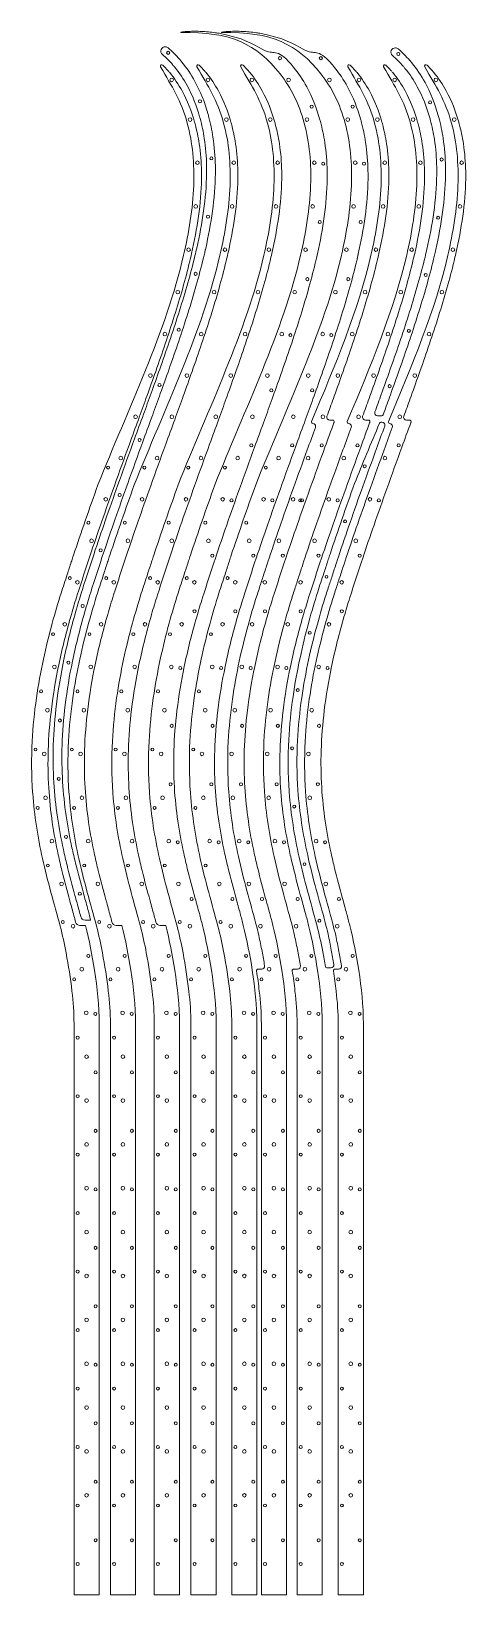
# Model space of a CAD drawing. Header units: millimetres. Extents: x -743 to 742, y -2673 to 2673.
import ezdxf

# ---------------------------------------------------------------- set-up
doc = ezdxf.new("R2010")
doc.units = ezdxf.units.MM
doc.header["$MEASUREMENT"] = 0
doc.layers.add('Layer 1', color=7, linetype='Continuous')

msp = doc.modelspace()

# ---------------------------------------------------------------- linework, layer by layer
at = {"layer": 'Layer 1', "color": 250, "lineweight": 9}
for points, knots in [([(-101.2062, 2666.6634), (-101.2953, 2666.6784), (-101.3844, 2666.6934), (-101.4734, 2666.7084), (-101.4734, 2666.7084), (-103.1613, 2666.9922), (-104.8503, 2667.2667), (-106.5404, 2667.5313), (-106.5404, 2667.5313), (-108.7656, 2667.8809), (-110.9927, 2668.2139), (-113.2213, 2668.5297), (-113.2213, 2668.5297), (-129.9999, 2670.9145), (-145.9492, 2672.2638), (-160.6661, 2672.9095), (-160.6661, 2672.9095), (-160.7976, 2672.9153), (-160.9289, 2672.921), (-161.0604, 2672.9267), (-161.0604, 2672.9267), (-164.9609, 2673.0948), (-168.7744, 2673.2135), (-172.4932, 2673.2883), (-172.4932, 2673.2883), (-180.5667, 2673.4526), (-188.1942, 2673.4134), (-195.2985, 2673.2345), (-195.2985, 2673.2345), (-202.0534, 2673.0644), (-208.3354, 2672.7679), (-214.078, 2672.4), (-214.078, 2672.4), (-216.0672, 2672.271), (-217.9918, 2672.1349), (-219.8489, 2671.9919), (-219.8489, 2671.9919), (-224.0521, 2671.6692), (-227.9097, 2671.3139), (-231.3898, 2670.9525), (-231.3898, 2670.9525), (-231.9205, 2670.8974), (-232.314, 2670.4363), (-232.285, 2669.9035), (-232.285, 2669.9035), (-232.2557, 2669.3651), (-231.8039, 2668.9459), (-231.265, 2668.9588), (-231.265, 2668.9588), (-61.5691, 2673.0237), (27.6758, 2629.359), (107.3423, 2527.6669), (107.3423, 2527.6669), (145.287, 2479.2314), (171.8033, 2426.4333), (189.9375, 2359.3378), (189.9375, 2359.3378), (199.1247, 2325.3461), (205.2435, 2290.6264), (208.7267, 2255.597), (208.7267, 2255.597), (212.3494, 2219.1646), (213.1283, 2182.4858), (211.7355, 2145.9105), (211.7355, 2145.9105), (208.6798, 2065.6706), (195.3136, 1985.4366), (177.4355, 1907.2599), (177.4355, 1907.2599), (119.1349, 1652.3251), (-14.9236, 1375.4739), (-115.6558, 1122.0789), (-115.6558, 1122.0789), (-130.2838, 1081.2169), (-144.7614, 1040.3011), (-159.0121, 999.3058), (-159.0121, 999.3058), (-172.6617, 960.0394), (-186.1034, 920.7008), (-199.2815, 881.2736), (-199.2815, 881.2736), (-199.2815, 881.2736), (-200.9798, 876.1926), (-200.9798, 876.1926), (-200.9798, 876.1926), (-200.9798, 876.1926), (-200.9442, 875.8365), (-200.9442, 875.8365), (-200.9442, 875.8365), (-202.7651, 870.0432), (-204.7476, 864.2345), (-206.6179, 858.4931), (-206.6179, 858.4931), (-211.2328, 844.3264), (-215.8646, 830.1652), (-220.4958, 816.0039), (-220.4958, 816.0039), (-227.5075, 794.5633), (-234.6965, 773.1135), (-241.5032, 751.6116), (-241.5032, 751.6116), (-252.2078, 717.7964), (-262.2951, 683.7833), (-271.6606, 649.5725), (-271.6606, 649.5725), (-282.8675, 608.6359), (-293.0433, 567.4108), (-301.9752, 525.9171), (-301.9752, 525.9171), (-311.4266, 482.0097), (-319.4851, 437.7948), (-325.863, 393.3349), (-325.863, 393.3349), (-332.8895, 344.3534), (-337.8689, 295.079), (-340.4226, 245.6586), (-340.4226, 245.6586), (-343.4424, 187.2167), (-343.0347, 128.7018), (-338.8975, 70.3249), (-338.8975, 70.3249), (-338.8975, 70.3249), (-338.6412, 66.7087), (-338.6412, 66.7087), (-338.6412, 66.7087), (-338.6412, 66.7087), (-338.6343, 66.6905), (-338.6343, 66.6905), (-338.6343, 66.6905), (-333.1155, -8.317), (-321.4011, -81.9982), (-305.0879, -155.4052), (-305.0879, -155.4052), (-287.7585, -233.3851), (-265.4547, -309.7727), (-244.7181, -386.851), (-244.7181, -386.851), (-236.6341, -416.8994), (-230.2268, -448.0835), (-224.4228, -478.6427), (-224.4228, -478.6427), (-216.2405, -521.7245), (-209.4088, -565.2416), (-204.4672, -608.8158), (-204.4672, -608.8158), (-200.279, -645.7462), (-197.307, -683.3195), (-197.307, -720.5015), (-197.307, -720.5015), (-197.307, -720.5015), (-197.307, -2673.3924), (-197.307, -2673.3924), (-197.307, -2673.3924), (-197.307, -2673.3924), (-111.2306, -2673.3924), (-111.2306, -2673.3924), (-111.2306, -2673.3924), (-111.2306, -2673.3924), (-111.2306, -720.5015), (-111.2306, -720.5015), (-111.2306, -720.5015), (-111.2306, -659.7388), (-117.9439, -597.6362), (-127.2799, -537.6387), (-127.2799, -537.6387), (-135.2602, -486.3542), (-145.4919, -434.8718), (-157.9944, -384.263), (-157.9944, -384.263), (-161.3512, -370.6751), (-164.8716, -357.1502), (-168.5562, -343.709), (-168.5562, -343.709), (-173.2792, -326.4795), (-178.0465, -309.2622), (-182.7706, -292.0331), (-182.7706, -292.0331), (-192.0953, -258.0243), (-201.2433, -223.9623), (-209.636, -189.7099), (-209.636, -189.7099), (-213.926, -172.201), (-218.0199, -154.6445), (-221.8592, -137.0311), (-221.8592, -137.0311), (-229.7295, -100.9249), (-236.5098, -64.5757), (-241.8594, -28.0084), (-241.8594, -28.0084), (-247.4944, 10.5106), (-251.5418, 49.2616), (-253.8811, 88.1213), (-253.8811, 88.1213), (-256.3977, 129.927), (-256.9438, 171.8479), (-255.6331, 213.7076), (-255.6331, 213.7076), (-254.1994, 259.4986), (-250.5544, 305.211), (-245.0128, 350.6851), (-245.0128, 350.6851), (-238.8784, 401.0234), (-230.4292, 451.0688), (-220.1218, 500.7171), (-220.1218, 500.7171), (-208.2364, 557.9668), (-193.8862, 614.6929), (-177.6517, 670.8595), (-177.6517, 670.8595), (-171.3083, 692.8061), (-164.653, 714.7411), (-157.7582, 736.5215), (-157.7582, 736.5215), (-143.4268, 781.794), (-128.677, 826.9516), (-113.5905, 871.9778), (-113.5905, 871.9778), (-100.9563, 909.685), (-88.0817, 947.3111), (-75.0177, 984.8714), (-75.0177, 984.8714), (-60.5909, 1026.3494), (-45.933, 1067.7464), (-31.1224, 1109.0888), (-31.1224, 1109.0888), (-14.2007, 1156.3247), (2.9211, 1203.4881), (20.0899, 1250.6346), (20.0899, 1250.6346), (30.3188, 1278.7239), (40.5629, 1306.8077), (50.7845, 1334.8997), (50.7845, 1334.8997), (59.5313, 1358.9382), (68.2613, 1382.9829), (76.9432, 1407.0449), (76.9432, 1407.0449), (76.9432, 1407.0449), (80.1361, 1415.8994), (80.1361, 1415.8994), (80.1361, 1415.8994), (90.2455, 1443.9594), (100.2865, 1472.0444), (110.2016, 1500.1737), (110.2016, 1500.1737), (121.3519, 1531.8069), (132.3446, 1563.4967), (143.0769, 1595.2743), (143.0769, 1595.2743), (164.4466, 1658.5482), (184.8442, 1722.2218), (203.0483, 1786.4843), (203.0483, 1786.4843), (211.8232, 1817.4609), (220.084, 1848.5891), (227.6273, 1879.8893), (227.6273, 1879.8893), (229.071, 1885.8797), (230.4878, 1891.8767), (231.8768, 1897.8801), (231.8768, 1897.8801), (231.8768, 1897.8801), (231.9066, 1897.9014), (231.9066, 1897.9014), (231.9066, 1897.9014), (231.9066, 1897.9014), (234.0083, 1907.192), (234.0083, 1907.192), (234.0083, 1907.192), (234.0083, 1907.192), (234.2984, 1908.4764), (234.2984, 1908.4764), (234.2984, 1908.4764), (234.2984, 1908.4764), (235.2221, 1912.5577), (235.2221, 1912.5577), (235.2221, 1912.5577), (235.2221, 1912.5577), (235.2183, 1912.5756), (235.2183, 1912.5756), (235.2183, 1912.5756), (253.9513, 1996.4833), (267.3527, 2082.8255), (268.3975, 2168.8862), (268.3975, 2168.8862), (268.502, 2177.4995), (268.481, 2186.1143), (268.3269, 2194.7268), (268.3269, 2194.7268), (267.7371, 2227.678), (265.1874, 2260.5934), (260.2503, 2293.1846), (260.2503, 2293.1846), (256.6074, 2317.2323), (251.6671, 2341.0748), (245.3205, 2364.556), (245.3205, 2364.556), (244.7398, 2366.7044), (244.1477, 2368.8496), (243.5448, 2370.9918), (243.5448, 2370.9918), (232.558, 2410.0251), (217.8165, 2448.0716), (198.3514, 2483.6843), (198.3514, 2483.6843), (185.3338, 2507.501), (170.2404, 2530.1403), (152.9708, 2551.0891), (152.9708, 2551.0891), (150.666, 2553.8849), (148.3231, 2556.6492), (145.9433, 2559.3814), (145.9433, 2559.3814), (91.1057, 2622.2753), (91.0299, 2587.1415), (46.3564, 2611.9938), (46.3564, 2611.9938), (13.2944, 2630.3865), (-16.2642, 2650.3387), (-101.2062, 2666.6634)], [0, 0, 0, 0, 0.012345679, 0.012345679, 0.012345679, 0.012345679, 0.024691358, 0.024691358, 0.024691358, 0.024691358, 0.037037037, 0.037037037, 0.037037037, 0.037037037, 0.049382716, 0.049382716, 0.049382716, 0.049382716, 0.061728395, 0.061728395, 0.061728395, 0.061728395, 0.074074074, 0.074074074, 0.074074074, 0.074074074, 0.086419753, 0.086419753, 0.086419753, 0.086419753, 0.098765432, 0.098765432, 0.098765432, 0.098765432, 0.111111111, 0.111111111, 0.111111111, 0.111111111, 0.12345679, 0.12345679, 0.12345679, 0.12345679, 0.135802469, 0.135802469, 0.135802469, 0.135802469, 0.148148148, 0.148148148, 0.148148148, 0.148148148, 0.160493827, 0.160493827, 0.160493827, 0.160493827, 0.172839506, 0.172839506, 0.172839506, 0.172839506, 0.185185185, 0.185185185, 0.185185185, 0.185185185, 0.197530864, 0.197530864, 0.197530864, 0.197530864, 0.209876543, 0.209876543, 0.209876543, 0.209876543, 0.222222222, 0.222222222, 0.222222222, 0.222222222, 0.234567901, 0.234567901, 0.234567901, 0.234567901, 0.24691358, 0.24691358, 0.24691358, 0.24691358, 0.259259259, 0.259259259, 0.259259259, 0.259259259, 0.271604938, 0.271604938, 0.271604938, 0.271604938, 0.283950617, 0.283950617, 0.283950617, 0.283950617, 0.296296296, 0.296296296, 0.296296296, 0.296296296, 0.308641975, 0.308641975, 0.308641975, 0.308641975, 0.320987654, 0.320987654, 0.320987654, 0.320987654, 0.333333333, 0.333333333, 0.333333333, 0.333333333, 0.345679012, 0.345679012, 0.345679012, 0.345679012, 0.358024691, 0.358024691, 0.358024691, 0.358024691, 0.37037037, 0.37037037, 0.37037037, 0.37037037, 0.382716049, 0.382716049, 0.382716049, 0.382716049, 0.395061728, 0.395061728, 0.395061728, 0.395061728, 0.407407407, 0.407407407, 0.407407407, 0.407407407, 0.419753086, 0.419753086, 0.419753086, 0.419753086, 0.432098765, 0.432098765, 0.432098765, 0.432098765, 0.444444444, 0.444444444, 0.444444444, 0.444444444, 0.456790123, 0.456790123, 0.456790123, 0.456790123, 0.469135802, 0.469135802, 0.469135802, 0.469135802, 0.481481481, 0.481481481, 0.481481481, 0.481481481, 0.49382716, 0.49382716, 0.49382716, 0.49382716, 0.50617284, 0.50617284, 0.50617284, 0.50617284, 0.518518519, 0.518518519, 0.518518519, 0.518518519, 0.530864198, 0.530864198, 0.530864198, 0.530864198, 0.543209877, 0.543209877, 0.543209877, 0.543209877, 0.555555556, 0.555555556, 0.555555556, 0.555555556, 0.567901235, 0.567901235, 0.567901235, 0.567901235, 0.580246914, 0.580246914, 0.580246914, 0.580246914, 0.592592593, 0.592592593, 0.592592593, 0.592592593, 0.604938272, 0.604938272, 0.604938272, 0.604938272, 0.617283951, 0.617283951, 0.617283951, 0.617283951, 0.62962963, 0.62962963, 0.62962963, 0.62962963, 0.641975309, 0.641975309, 0.641975309, 0.641975309, 0.654320988, 0.654320988, 0.654320988, 0.654320988, 0.666666667, 0.666666667, 0.666666667, 0.666666667, 0.679012346, 0.679012346, 0.679012346, 0.679012346, 0.691358025, 0.691358025, 0.691358025, 0.691358025, 0.703703704, 0.703703704, 0.703703704, 0.703703704, 0.716049383, 0.716049383, 0.716049383, 0.716049383, 0.728395062, 0.728395062, 0.728395062, 0.728395062, 0.740740741, 0.740740741, 0.740740741, 0.740740741, 0.75308642, 0.75308642, 0.75308642, 0.75308642, 0.765432099, 0.765432099, 0.765432099, 0.765432099, 0.777777778, 0.777777778, 0.777777778, 0.777777778, 0.790123457, 0.790123457, 0.790123457, 0.790123457, 0.802469136, 0.802469136, 0.802469136, 0.802469136, 0.814814815, 0.814814815, 0.814814815, 0.814814815, 0.827160494, 0.827160494, 0.827160494, 0.827160494, 0.839506173, 0.839506173, 0.839506173, 0.839506173, 0.851851852, 0.851851852, 0.851851852, 0.851851852, 0.864197531, 0.864197531, 0.864197531, 0.864197531, 0.87654321, 0.87654321, 0.87654321, 0.87654321, 0.888888889, 0.888888889, 0.888888889, 0.888888889, 0.901234568, 0.901234568, 0.901234568, 0.901234568, 0.913580247, 0.913580247, 0.913580247, 0.913580247, 0.925925926, 0.925925926, 0.925925926, 0.925925926, 0.938271605, 0.938271605, 0.938271605, 0.938271605, 0.950617284, 0.950617284, 0.950617284, 0.950617284, 0.962962963, 0.962962963, 0.962962963, 0.962962963, 0.975308642, 0.975308642, 0.975308642, 0.975308642, 1, 1, 1, 1]), ([(38.4609, 2666.6634), (38.3718, 2666.6784), (38.2827, 2666.6934), (38.1936, 2666.7084), (38.1936, 2666.7084), (36.5058, 2666.9922), (34.8168, 2667.2667), (33.1267, 2667.5313), (33.1267, 2667.5313), (30.9015, 2667.8809), (28.6744, 2668.2139), (26.4458, 2668.5297), (26.4458, 2668.5297), (9.6672, 2670.9145), (-6.2822, 2672.2638), (-20.9991, 2672.9095), (-20.9991, 2672.9095), (-21.1306, 2672.9153), (-21.262, 2672.921), (-21.3934, 2672.9267), (-21.3934, 2672.9267), (-25.2939, 2673.0948), (-29.1074, 2673.2135), (-32.8262, 2673.2883), (-32.8262, 2673.2883), (-40.8997, 2673.4526), (-48.5272, 2673.4134), (-55.6315, 2673.2345), (-55.6315, 2673.2345), (-62.3863, 2673.0644), (-68.6684, 2672.7679), (-74.411, 2672.4), (-74.411, 2672.4), (-76.4002, 2672.271), (-78.3248, 2672.1349), (-80.1819, 2671.9919), (-80.1819, 2671.9919), (-84.3851, 2671.6692), (-88.2427, 2671.3139), (-91.7228, 2670.9525), (-91.7228, 2670.9525), (-92.2534, 2670.8974), (-92.647, 2670.4363), (-92.618, 2669.9035), (-92.618, 2669.9035), (-92.5887, 2669.3651), (-92.1369, 2668.9459), (-91.598, 2668.9588), (-91.598, 2668.9588), (78.0981, 2673.0237), (167.3429, 2629.359), (247.0094, 2527.6669), (247.0094, 2527.6669), (284.9541, 2479.2314), (311.4704, 2426.4333), (329.6047, 2359.3378), (329.6047, 2359.3378), (338.7918, 2325.3461), (344.9105, 2290.6264), (348.3937, 2255.597), (348.3937, 2255.597), (352.0164, 2219.1646), (352.7953, 2182.4858), (351.4025, 2145.9105), (351.4025, 2145.9105), (348.3469, 2065.6706), (334.9807, 1985.4366), (317.1026, 1907.2599), (317.1026, 1907.2599), (258.802, 1652.3251), (124.7436, 1375.4739), (24.0113, 1122.0789), (24.0113, 1122.0789), (9.3833, 1081.2169), (-5.0944, 1040.3011), (-19.3451, 999.3058), (-19.3451, 999.3058), (-32.9946, 960.0394), (-46.4364, 920.7008), (-59.6145, 881.2736), (-59.6145, 881.2736), (-59.6145, 881.2736), (-61.3128, 876.1926), (-61.3128, 876.1926), (-61.3128, 876.1926), (-61.3128, 876.1926), (-61.2772, 875.8365), (-61.2772, 875.8365), (-61.2772, 875.8365), (-63.0981, 870.0432), (-65.0806, 864.2345), (-66.9509, 858.4931), (-66.9509, 858.4931), (-71.5658, 844.3264), (-76.1976, 830.1652), (-80.8288, 816.0039), (-80.8288, 816.0039), (-87.8405, 794.5633), (-95.0295, 773.1135), (-101.8362, 751.6116), (-101.8362, 751.6116), (-112.5408, 717.7964), (-122.6281, 683.7833), (-131.9937, 649.5725), (-131.9937, 649.5725), (-143.2005, 608.6359), (-153.3763, 567.4108), (-162.3082, 525.9171), (-162.3082, 525.9171), (-171.7596, 482.0097), (-179.8181, 437.7948), (-186.196, 393.3349), (-186.196, 393.3349), (-193.2225, 344.3534), (-198.2019, 295.079), (-200.7556, 245.6586), (-200.7556, 245.6586), (-203.7754, 187.2167), (-203.3677, 128.7018), (-199.2305, 70.3249), (-199.2305, 70.3249), (-199.2305, 70.3249), (-198.9742, 66.7087), (-198.9742, 66.7087), (-198.9742, 66.7087), (-198.9742, 66.7087), (-198.9673, 66.6905), (-198.9673, 66.6905), (-198.9673, 66.6905), (-193.4485, -8.317), (-181.7342, -81.9982), (-165.4209, -155.4052), (-165.4209, -155.4052), (-148.0915, -233.3851), (-125.7876, -309.7727), (-105.0511, -386.851), (-105.0511, -386.851), (-96.9671, -416.8994), (-90.5598, -448.0835), (-84.7558, -478.6427), (-84.7558, -478.6427), (-76.5735, -521.7245), (-69.7418, -565.2416), (-64.8002, -608.8158), (-64.8002, -608.8158), (-60.6119, -645.7462), (-57.64, -683.3195), (-57.64, -720.5015), (-57.64, -720.5015), (-57.64, -720.5015), (-57.64, -2673.3924), (-57.64, -2673.3924), (-57.64, -2673.3924), (-57.64, -2673.3924), (28.4365, -2673.3924), (28.4365, -2673.3924), (28.4365, -2673.3924), (28.4365, -2673.3924), (28.4365, -720.5015), (28.4365, -720.5015), (28.4365, -720.5015), (28.4365, -659.7388), (21.7232, -597.6362), (12.3871, -537.6387), (12.3871, -537.6387), (4.4068, -486.3542), (-5.8249, -434.8718), (-18.3274, -384.263), (-18.3274, -384.263), (-21.6842, -370.6751), (-25.2046, -357.1502), (-28.8892, -343.709), (-28.8892, -343.709), (-33.6122, -326.4795), (-38.3795, -309.2622), (-43.1036, -292.0331), (-43.1036, -292.0331), (-52.4283, -258.0243), (-61.5763, -223.9623), (-69.969, -189.7099), (-69.969, -189.7099), (-74.259, -172.201), (-78.3529, -154.6445), (-82.1922, -137.0311), (-82.1922, -137.0311), (-90.0625, -100.9249), (-96.8429, -64.5757), (-102.1924, -28.0084), (-102.1924, -28.0084), (-107.8274, 10.5106), (-111.8748, 49.2616), (-114.214, 88.1213), (-114.214, 88.1213), (-116.7307, 129.927), (-117.2768, 171.8479), (-115.9661, 213.7076), (-115.9661, 213.7076), (-114.5324, 259.4986), (-110.8874, 305.211), (-105.3458, 350.6851), (-105.3458, 350.6851), (-99.2114, 401.0234), (-90.7622, 451.0688), (-80.4548, 500.7171), (-80.4548, 500.7171), (-68.5694, 557.9668), (-54.2192, 614.6929), (-37.9847, 670.8595), (-37.9847, 670.8595), (-31.6413, 692.8061), (-24.986, 714.7411), (-18.0912, 736.5215), (-18.0912, 736.5215), (-3.7598, 781.794), (10.9901, 826.9516), (26.0766, 871.9778), (26.0766, 871.9778), (38.7107, 909.685), (51.5854, 947.3111), (64.6494, 984.8714), (64.6494, 984.8714), (79.0762, 1026.3494), (93.7342, 1067.7464), (108.5448, 1109.0888), (108.5448, 1109.0888), (125.4665, 1156.3247), (142.5882, 1203.4881), (159.757, 1250.6346), (159.757, 1250.6346), (169.9859, 1278.7239), (180.23, 1306.8077), (190.4516, 1334.8997), (190.4516, 1334.8997), (199.1984, 1358.9382), (207.9284, 1382.9829), (216.6103, 1407.0449), (216.6103, 1407.0449), (216.6103, 1407.0449), (219.8032, 1415.8994), (219.8032, 1415.8994), (219.8032, 1415.8994), (229.9126, 1443.9594), (239.9536, 1472.0444), (249.8687, 1500.1737), (249.8687, 1500.1737), (261.019, 1531.8069), (272.0117, 1563.4967), (282.744, 1595.2743), (282.744, 1595.2743), (304.1137, 1658.5482), (324.5114, 1722.2218), (342.7153, 1786.4843), (342.7153, 1786.4843), (351.4902, 1817.4609), (359.751, 1848.5891), (367.2942, 1879.8893), (367.2942, 1879.8893), (368.738, 1885.8797), (370.1548, 1891.8767), (371.5438, 1897.8801), (371.5438, 1897.8801), (371.5438, 1897.8801), (371.5736, 1897.9014), (371.5736, 1897.9014), (371.5736, 1897.9014), (371.5736, 1897.9014), (373.6753, 1907.192), (373.6753, 1907.192), (373.6753, 1907.192), (373.6753, 1907.192), (373.9654, 1908.4764), (373.9654, 1908.4764), (373.9654, 1908.4764), (373.9654, 1908.4764), (374.8891, 1912.5577), (374.8891, 1912.5577), (374.8891, 1912.5577), (374.8891, 1912.5577), (374.8853, 1912.5756), (374.8853, 1912.5756), (374.8853, 1912.5756), (393.6183, 1996.4833), (407.0197, 2082.8255), (408.0645, 2168.8862), (408.0645, 2168.8862), (408.169, 2177.4995), (408.148, 2186.1143), (407.9939, 2194.7268), (407.9939, 2194.7268), (407.4041, 2227.678), (404.8544, 2260.5934), (399.9173, 2293.1846), (399.9173, 2293.1846), (396.2744, 2317.2323), (391.3341, 2341.0748), (384.9875, 2364.556), (384.9875, 2364.556), (384.4068, 2366.7044), (383.8147, 2368.8496), (383.2118, 2370.9918), (383.2118, 2370.9918), (372.225, 2410.0251), (357.4835, 2448.0716), (338.0184, 2483.6843), (338.0184, 2483.6843), (325.0009, 2507.501), (309.9075, 2530.1403), (292.6379, 2551.0891), (292.6379, 2551.0891), (290.3331, 2553.8849), (287.9902, 2556.6492), (285.6104, 2559.3814), (285.6104, 2559.3814), (230.7728, 2622.2753), (230.697, 2587.1415), (186.0235, 2611.9938), (186.0235, 2611.9938), (152.9615, 2630.3865), (123.403, 2650.3387), (38.4609, 2666.6634)], [0, 0, 0, 0, 0.012345679, 0.012345679, 0.012345679, 0.012345679, 0.024691358, 0.024691358, 0.024691358, 0.024691358, 0.037037037, 0.037037037, 0.037037037, 0.037037037, 0.049382716, 0.049382716, 0.049382716, 0.049382716, 0.061728395, 0.061728395, 0.061728395, 0.061728395, 0.074074074, 0.074074074, 0.074074074, 0.074074074, 0.086419753, 0.086419753, 0.086419753, 0.086419753, 0.098765432, 0.098765432, 0.098765432, 0.098765432, 0.111111111, 0.111111111, 0.111111111, 0.111111111, 0.12345679, 0.12345679, 0.12345679, 0.12345679, 0.135802469, 0.135802469, 0.135802469, 0.135802469, 0.148148148, 0.148148148, 0.148148148, 0.148148148, 0.160493827, 0.160493827, 0.160493827, 0.160493827, 0.172839506, 0.172839506, 0.172839506, 0.172839506, 0.185185185, 0.185185185, 0.185185185, 0.185185185, 0.197530864, 0.197530864, 0.197530864, 0.197530864, 0.209876543, 0.209876543, 0.209876543, 0.209876543, 0.222222222, 0.222222222, 0.222222222, 0.222222222, 0.234567901, 0.234567901, 0.234567901, 0.234567901, 0.24691358, 0.24691358, 0.24691358, 0.24691358, 0.259259259, 0.259259259, 0.259259259, 0.259259259, 0.271604938, 0.271604938, 0.271604938, 0.271604938, 0.283950617, 0.283950617, 0.283950617, 0.283950617, 0.296296296, 0.296296296, 0.296296296, 0.296296296, 0.308641975, 0.308641975, 0.308641975, 0.308641975, 0.320987654, 0.320987654, 0.320987654, 0.320987654, 0.333333333, 0.333333333, 0.333333333, 0.333333333, 0.345679012, 0.345679012, 0.345679012, 0.345679012, 0.358024691, 0.358024691, 0.358024691, 0.358024691, 0.37037037, 0.37037037, 0.37037037, 0.37037037, 0.382716049, 0.382716049, 0.382716049, 0.382716049, 0.395061728, 0.395061728, 0.395061728, 0.395061728, 0.407407407, 0.407407407, 0.407407407, 0.407407407, 0.419753086, 0.419753086, 0.419753086, 0.419753086, 0.432098765, 0.432098765, 0.432098765, 0.432098765, 0.444444444, 0.444444444, 0.444444444, 0.444444444, 0.456790123, 0.456790123, 0.456790123, 0.456790123, 0.469135802, 0.469135802, 0.469135802, 0.469135802, 0.481481481, 0.481481481, 0.481481481, 0.481481481, 0.49382716, 0.49382716, 0.49382716, 0.49382716, 0.50617284, 0.50617284, 0.50617284, 0.50617284, 0.518518519, 0.518518519, 0.518518519, 0.518518519, 0.530864198, 0.530864198, 0.530864198, 0.530864198, 0.543209877, 0.543209877, 0.543209877, 0.543209877, 0.555555556, 0.555555556, 0.555555556, 0.555555556, 0.567901235, 0.567901235, 0.567901235, 0.567901235, 0.580246914, 0.580246914, 0.580246914, 0.580246914, 0.592592593, 0.592592593, 0.592592593, 0.592592593, 0.604938272, 0.604938272, 0.604938272, 0.604938272, 0.617283951, 0.617283951, 0.617283951, 0.617283951, 0.62962963, 0.62962963, 0.62962963, 0.62962963, 0.641975309, 0.641975309, 0.641975309, 0.641975309, 0.654320988, 0.654320988, 0.654320988, 0.654320988, 0.666666667, 0.666666667, 0.666666667, 0.666666667, 0.679012346, 0.679012346, 0.679012346, 0.679012346, 0.691358025, 0.691358025, 0.691358025, 0.691358025, 0.703703704, 0.703703704, 0.703703704, 0.703703704, 0.716049383, 0.716049383, 0.716049383, 0.716049383, 0.728395062, 0.728395062, 0.728395062, 0.728395062, 0.740740741, 0.740740741, 0.740740741, 0.740740741, 0.75308642, 0.75308642, 0.75308642, 0.75308642, 0.765432099, 0.765432099, 0.765432099, 0.765432099, 0.777777778, 0.777777778, 0.777777778, 0.777777778, 0.790123457, 0.790123457, 0.790123457, 0.790123457, 0.802469136, 0.802469136, 0.802469136, 0.802469136, 0.814814815, 0.814814815, 0.814814815, 0.814814815, 0.827160494, 0.827160494, 0.827160494, 0.827160494, 0.839506173, 0.839506173, 0.839506173, 0.839506173, 0.851851852, 0.851851852, 0.851851852, 0.851851852, 0.864197531, 0.864197531, 0.864197531, 0.864197531, 0.87654321, 0.87654321, 0.87654321, 0.87654321, 0.888888889, 0.888888889, 0.888888889, 0.888888889, 0.901234568, 0.901234568, 0.901234568, 0.901234568, 0.913580247, 0.913580247, 0.913580247, 0.913580247, 0.925925926, 0.925925926, 0.925925926, 0.925925926, 0.938271605, 0.938271605, 0.938271605, 0.938271605, 0.950617284, 0.950617284, 0.950617284, 0.950617284, 0.962962963, 0.962962963, 0.962962963, 0.962962963, 0.975308642, 0.975308642, 0.975308642, 0.975308642, 1, 1, 1, 1]), ([(-284.5451, 2620.4059), (-284.5451, 2620.4059), (-284.5451, 2620.4059), (-284.5451, 2620.4059), (-284.5451, 2620.4059), (-291.0497, 2620.7078), (-296.7654, 2617.0228), (-299.1753, 2610.9735), (-299.1753, 2610.9735), (-301.5852, 2604.9241), (-299.9692, 2598.3183), (-295.0387, 2594.0647), (-295.0387, 2594.0647), (-282.1237, 2582.9227), (-270.0298, 2570.8584), (-258.8146, 2557.9827), (-258.8146, 2557.9827), (-256.6132, 2555.4552), (-254.4457, 2552.898), (-252.3138, 2550.3117), (-252.3138, 2550.3117), (-236.2486, 2530.8241), (-222.2186, 2509.7566), (-210.1092, 2487.6015), (-210.1092, 2487.6015), (-191.7313, 2453.9777), (-177.842, 2418.0205), (-167.4694, 2381.169), (-167.4694, 2381.169), (-166.8946, 2379.1269), (-166.3301, 2377.0819), (-165.7765, 2375.0339), (-165.7765, 2375.0339), (-159.7265, 2352.6498), (-155.0202, 2329.9208), (-151.5476, 2306.9968), (-151.5476, 2306.9968), (-146.809, 2275.716), (-144.3706, 2244.1215), (-143.8046, 2212.4954), (-143.8046, 2212.4954), (-143.6558, 2204.1832), (-143.6357, 2195.8688), (-143.7366, 2187.5559), (-143.7366, 2187.5559), (-144.7778, 2101.7919), (-158.4966, 2015.6274), (-177.3882, 1932.1168), (-177.3882, 1932.1168), (-179.4217, 1923.1357), (-181.5174, 1914.1722), (-183.674, 1905.2234), (-183.674, 1905.2234), (-191.1246, 1874.3079), (-199.2852, 1843.5623), (-207.9522, 1812.9663), (-207.9522, 1812.9663), (-226.0206, 1749.1821), (-246.2714, 1685.982), (-267.482, 1623.1791), (-267.482, 1623.1791), (-278.1722, 1591.5264), (-289.1219, 1559.9613), (-300.2283, 1528.4524), (-300.2283, 1528.4524), (-310.1205, 1500.3883), (-320.1382, 1472.3684), (-330.2242, 1444.3735), (-330.2242, 1444.3735), (-330.2242, 1444.3735), (-333.4122, 1435.5323), (-333.4122, 1435.5323), (-333.4122, 1435.5323), (-342.085, 1411.4956), (-350.8059, 1387.4763), (-359.5433, 1363.4632), (-359.5433, 1363.4632), (-369.7641, 1335.3736), (-380.0073, 1307.2922), (-390.2354, 1279.2054), (-390.2354, 1279.2054), (-407.4221, 1232.0097), (-424.5615, 1184.797), (-441.501, 1137.5119), (-441.501, 1137.5119), (-456.3428, 1096.0822), (-471.0317, 1054.5978), (-485.4888, 1013.0323), (-485.4888, 1013.0323), (-498.5904, 975.3641), (-511.5019, 937.6298), (-524.1724, 899.8143), (-524.1724, 899.8143), (-539.3119, 854.6295), (-554.1136, 809.3129), (-568.4954, 763.881), (-568.4954, 763.881), (-575.4663, 741.8602), (-582.1946, 719.684), (-588.6081, 697.4953), (-588.6081, 697.4953), (-605.0555, 640.5918), (-619.5903, 583.1214), (-631.6316, 525.1208), (-631.6316, 525.1208), (-642.1086, 474.6554), (-650.6932, 423.7864), (-656.9286, 372.6196), (-656.9286, 372.6196), (-662.5791, 326.2524), (-666.2925, 279.6423), (-667.7546, 232.952), (-667.7546, 232.952), (-669.0937, 190.1784), (-668.5345, 147.3425), (-665.963, 104.6242), (-665.963, 104.6242), (-663.5724, 64.9146), (-659.4378, 25.316), (-653.6795, -14.0455), (-653.6795, -14.0455), (-648.2296, -51.2992), (-641.3251, -88.3309), (-633.307, -125.1149), (-633.307, -125.1149), (-629.413, -142.979), (-625.2613, -160.7857), (-620.9101, -178.5438), (-620.9101, -178.5438), (-612.4524, -213.0619), (-603.2359, -247.388), (-593.8387, -281.6603), (-593.8387, -281.6603), (-589.1149, -298.8891), (-584.3478, -316.1057), (-579.6249, -333.3347), (-579.6249, -333.3347), (-577.6758, -340.445), (-575.7791, -347.5717), (-573.9328, -354.7125), (-573.9328, -354.7125), (-572.1978, -361.4227), (-566.3413, -365.9575), (-559.4104, -365.9575), (-559.4104, -365.9575), (-559.4104, -365.9575), (-540.1305, -365.9575), (-540.1305, -365.9575), (-540.1305, -365.9575), (-543.4873, -352.3696), (-547.0077, -338.8447), (-550.6923, -325.4035), (-550.6923, -325.4035), (-555.4153, -308.174), (-560.1826, -290.9567), (-564.9067, -273.7275), (-564.9067, -273.7275), (-574.2314, -239.7188), (-583.3794, -205.6568), (-591.7721, -171.4043), (-591.7721, -171.4043), (-596.062, -153.8955), (-600.156, -136.3389), (-603.9953, -118.7256), (-603.9953, -118.7256), (-611.8656, -82.6194), (-618.646, -46.2702), (-623.9954, -9.7029), (-623.9954, -9.7029), (-629.6305, 28.8161), (-633.6779, 67.5671), (-636.0172, 106.4268), (-636.0172, 106.4268), (-638.5338, 148.2325), (-639.0799, 190.1534), (-637.7692, 232.0131), (-637.7692, 232.0131), (-636.3355, 277.8041), (-632.6905, 323.5165), (-627.1489, 368.9906), (-627.1489, 368.9906), (-621.0145, 419.3289), (-612.5653, 469.3743), (-602.2579, 519.0226), (-602.2579, 519.0226), (-590.3725, 576.2723), (-576.0223, 632.9984), (-559.7878, 689.165), (-559.7878, 689.165), (-553.4444, 711.1116), (-546.7891, 733.0466), (-539.8943, 754.827), (-539.8943, 754.827), (-525.5629, 800.0995), (-510.8131, 845.2571), (-495.7266, 890.2833), (-495.7266, 890.2833), (-483.0925, 927.9905), (-470.2178, 965.6166), (-457.1538, 1003.1769), (-457.1538, 1003.1769), (-442.7271, 1044.6549), (-428.0691, 1086.0519), (-413.2585, 1127.3943), (-413.2585, 1127.3943), (-396.3368, 1174.6302), (-379.2151, 1221.7936), (-362.0463, 1268.9401), (-362.0463, 1268.9401), (-351.8174, 1297.0294), (-341.5732, 1325.1132), (-331.3517, 1353.2052), (-331.3517, 1353.2052), (-322.6049, 1377.2437), (-313.8749, 1401.2884), (-305.193, 1425.3504), (-305.193, 1425.3504), (-305.193, 1425.3504), (-302.0001, 1434.2049), (-302.0001, 1434.2049), (-302.0001, 1434.2049), (-291.8907, 1462.2649), (-281.8497, 1490.35), (-271.9346, 1518.4792), (-271.9346, 1518.4792), (-260.7843, 1550.1124), (-249.7915, 1581.8022), (-239.0593, 1613.5798), (-239.0593, 1613.5798), (-217.6896, 1676.8537), (-197.2919, 1740.5273), (-179.088, 1804.7898), (-179.088, 1804.7898), (-170.3131, 1835.7664), (-162.0522, 1866.8946), (-154.509, 1898.1948), (-154.509, 1898.1948), (-153.0653, 1904.1852), (-151.6485, 1910.1822), (-150.2594, 1916.1856), (-150.2594, 1916.1856), (-150.2594, 1916.1856), (-150.2297, 1916.2069), (-150.2297, 1916.2069), (-150.2297, 1916.2069), (-150.2297, 1916.2069), (-148.128, 1925.4975), (-148.128, 1925.4975), (-148.128, 1925.4975), (-148.128, 1925.4975), (-147.8379, 1926.7819), (-147.8379, 1926.7819), (-147.8379, 1926.7819), (-147.8379, 1926.7819), (-146.9142, 1930.8632), (-146.9142, 1930.8632), (-146.9142, 1930.8632), (-146.9142, 1930.8632), (-146.918, 1930.8811), (-146.918, 1930.8811), (-146.918, 1930.8811), (-128.1849, 2014.7888), (-114.7835, 2101.131), (-113.7387, 2187.1917), (-113.7387, 2187.1917), (-113.6342, 2195.805), (-113.6552, 2204.4198), (-113.8093, 2213.0323), (-113.8093, 2213.0323), (-114.3991, 2245.9835), (-116.9488, 2278.8989), (-121.886, 2311.4901), (-121.886, 2311.4901), (-125.5289, 2335.5378), (-130.4692, 2359.3803), (-136.8158, 2382.8615), (-136.8158, 2382.8615), (-137.3964, 2385.0099), (-137.9886, 2387.1551), (-138.5915, 2389.2973), (-138.5915, 2389.2973), (-149.5783, 2428.3306), (-164.3198, 2466.3771), (-183.7848, 2501.9898), (-183.7848, 2501.9898), (-196.8024, 2525.8065), (-211.8958, 2548.4457), (-229.1654, 2569.3946), (-229.1654, 2569.3946), (-231.4702, 2572.1903), (-233.813, 2574.9547), (-236.1929, 2577.6869), (-236.1929, 2577.6869), (-248.3436, 2591.6366), (-261.449, 2604.7074), (-275.4419, 2616.7795), (-275.4419, 2616.7795), (-278.092, 2619.0659), (-281.0488, 2620.2437), (-284.5451, 2620.4059)], [0, 0, 0, 0, 0.013157895, 0.013157895, 0.013157895, 0.013157895, 0.026315789, 0.026315789, 0.026315789, 0.026315789, 0.039473684, 0.039473684, 0.039473684, 0.039473684, 0.052631579, 0.052631579, 0.052631579, 0.052631579, 0.065789474, 0.065789474, 0.065789474, 0.065789474, 0.078947368, 0.078947368, 0.078947368, 0.078947368, 0.092105263, 0.092105263, 0.092105263, 0.092105263, 0.105263158, 0.105263158, 0.105263158, 0.105263158, 0.118421053, 0.118421053, 0.118421053, 0.118421053, 0.131578947, 0.131578947, 0.131578947, 0.131578947, 0.144736842, 0.144736842, 0.144736842, 0.144736842, 0.157894737, 0.157894737, 0.157894737, 0.157894737, 0.171052632, 0.171052632, 0.171052632, 0.171052632, 0.184210526, 0.184210526, 0.184210526, 0.184210526, 0.197368421, 0.197368421, 0.197368421, 0.197368421, 0.210526316, 0.210526316, 0.210526316, 0.210526316, 0.223684211, 0.223684211, 0.223684211, 0.223684211, 0.236842105, 0.236842105, 0.236842105, 0.236842105, 0.25, 0.25, 0.25, 0.25, 0.263157895, 0.263157895, 0.263157895, 0.263157895, 0.276315789, 0.276315789, 0.276315789, 0.276315789, 0.289473684, 0.289473684, 0.289473684, 0.289473684, 0.302631579, 0.302631579, 0.302631579, 0.302631579, 0.315789474, 0.315789474, 0.315789474, 0.315789474, 0.328947368, 0.328947368, 0.328947368, 0.328947368, 0.342105263, 0.342105263, 0.342105263, 0.342105263, 0.355263158, 0.355263158, 0.355263158, 0.355263158, 0.368421053, 0.368421053, 0.368421053, 0.368421053, 0.381578947, 0.381578947, 0.381578947, 0.381578947, 0.394736842, 0.394736842, 0.394736842, 0.394736842, 0.407894737, 0.407894737, 0.407894737, 0.407894737, 0.421052632, 0.421052632, 0.421052632, 0.421052632, 0.434210526, 0.434210526, 0.434210526, 0.434210526, 0.447368421, 0.447368421, 0.447368421, 0.447368421, 0.460526316, 0.460526316, 0.460526316, 0.460526316, 0.473684211, 0.473684211, 0.473684211, 0.473684211, 0.486842105, 0.486842105, 0.486842105, 0.486842105, 0.5, 0.5, 0.5, 0.5, 0.513157895, 0.513157895, 0.513157895, 0.513157895, 0.526315789, 0.526315789, 0.526315789, 0.526315789, 0.539473684, 0.539473684, 0.539473684, 0.539473684, 0.552631579, 0.552631579, 0.552631579, 0.552631579, 0.565789474, 0.565789474, 0.565789474, 0.565789474, 0.578947368, 0.578947368, 0.578947368, 0.578947368, 0.592105263, 0.592105263, 0.592105263, 0.592105263, 0.605263158, 0.605263158, 0.605263158, 0.605263158, 0.618421053, 0.618421053, 0.618421053, 0.618421053, 0.631578947, 0.631578947, 0.631578947, 0.631578947, 0.644736842, 0.644736842, 0.644736842, 0.644736842, 0.657894737, 0.657894737, 0.657894737, 0.657894737, 0.671052632, 0.671052632, 0.671052632, 0.671052632, 0.684210526, 0.684210526, 0.684210526, 0.684210526, 0.697368421, 0.697368421, 0.697368421, 0.697368421, 0.710526316, 0.710526316, 0.710526316, 0.710526316, 0.723684211, 0.723684211, 0.723684211, 0.723684211, 0.736842105, 0.736842105, 0.736842105, 0.736842105, 0.75, 0.75, 0.75, 0.75, 0.763157895, 0.763157895, 0.763157895, 0.763157895, 0.776315789, 0.776315789, 0.776315789, 0.776315789, 0.789473684, 0.789473684, 0.789473684, 0.789473684, 0.802631579, 0.802631579, 0.802631579, 0.802631579, 0.815789474, 0.815789474, 0.815789474, 0.815789474, 0.828947368, 0.828947368, 0.828947368, 0.828947368, 0.842105263, 0.842105263, 0.842105263, 0.842105263, 0.855263158, 0.855263158, 0.855263158, 0.855263158, 0.868421053, 0.868421053, 0.868421053, 0.868421053, 0.881578947, 0.881578947, 0.881578947, 0.881578947, 0.894736842, 0.894736842, 0.894736842, 0.894736842, 0.907894737, 0.907894737, 0.907894737, 0.907894737, 0.921052632, 0.921052632, 0.921052632, 0.921052632, 0.934210526, 0.934210526, 0.934210526, 0.934210526, 0.947368421, 0.947368421, 0.947368421, 0.947368421, 0.960526316, 0.960526316, 0.960526316, 0.960526316, 0.973684211, 0.973684211, 0.973684211, 0.973684211, 1, 1, 1, 1]), ([(-280.3205, 2599.717), (-280.3205, 2602.6165), (-277.97, 2604.967), (-275.0705, 2604.967), (-275.0705, 2604.967), (-272.171, 2604.967), (-269.8205, 2602.6165), (-269.8205, 2599.717), (-269.8205, 2599.717), (-269.8205, 2596.8175), (-272.171, 2594.467), (-275.0705, 2594.467), (-275.0705, 2594.467), (-277.97, 2594.467), (-280.3205, 2596.8175), (-280.3205, 2599.717)], [0, 0, 0, 0, 0.2, 0.2, 0.2, 0.2, 0.4, 0.4, 0.4, 0.4, 0.6, 0.6, 0.6, 0.6, 1, 1, 1, 1]), ([(101.8157, 2581.4115), (101.8157, 2584.311), (104.1662, 2586.6615), (107.0657, 2586.6615), (107.0657, 2586.6615), (109.9652, 2586.6615), (112.3157, 2584.311), (112.3157, 2581.4115), (112.3157, 2581.4115), (112.3157, 2578.512), (109.9652, 2576.1615), (107.0657, 2576.1615), (107.0657, 2576.1615), (104.1662, 2576.1615), (101.8157, 2578.512), (101.8157, 2581.4115)], [0, 0, 0, 0, 0.2, 0.2, 0.2, 0.2, 0.4, 0.4, 0.4, 0.4, 0.6, 0.6, 0.6, 0.6, 1, 1, 1, 1]), ([(241.4828, 2581.4115), (241.4828, 2584.311), (243.8333, 2586.6615), (246.7328, 2586.6615), (246.7328, 2586.6615), (249.6323, 2586.6615), (251.9828, 2584.311), (251.9828, 2581.4115), (251.9828, 2581.4115), (251.9828, 2578.512), (249.6323, 2576.1615), (246.7328, 2576.1615), (246.7328, 2576.1615), (243.8333, 2576.1615), (241.4828, 2578.512), (241.4828, 2581.4115)], [0, 0, 0, 0, 0.2, 0.2, 0.2, 0.2, 0.4, 0.4, 0.4, 0.4, 0.6, 0.6, 0.6, 0.6, 1, 1, 1, 1]), ([(440.9292, 1358.03), (440.9292, 1358.03), (455.072, 1358.03), (455.072, 1358.03), (455.072, 1358.03), (457.2146, 1358.03), (459.039, 1359.308), (459.7711, 1361.3216), (459.7711, 1361.3216), (467.0685, 1381.3935), (474.3506, 1401.4712), (481.5993, 1421.5609), (481.5993, 1421.5609), (481.5993, 1421.5609), (484.7922, 1430.4154), (484.7922, 1430.4154), (484.7922, 1430.4154), (494.9016, 1458.4754), (504.9427, 1486.5605), (514.8578, 1514.6897), (514.8578, 1514.6897), (526.0081, 1546.3229), (537.0008, 1578.0127), (547.7331, 1609.7903), (547.7331, 1609.7903), (569.1028, 1673.0642), (589.5005, 1736.7378), (607.7044, 1801.0003), (607.7044, 1801.0003), (616.4793, 1831.9769), (624.7401, 1863.1051), (632.2834, 1894.4053), (632.2834, 1894.4053), (633.7271, 1900.3957), (635.1439, 1906.3927), (636.5329, 1912.3961), (636.5329, 1912.3961), (636.5329, 1912.3961), (636.5627, 1912.4174), (636.5627, 1912.4174), (636.5627, 1912.4174), (636.5627, 1912.4174), (638.6644, 1921.708), (638.6644, 1921.708), (638.6644, 1921.708), (638.6644, 1921.708), (638.9545, 1922.9924), (638.9545, 1922.9924), (638.9545, 1922.9924), (638.9545, 1922.9924), (639.8781, 1927.0737), (639.8781, 1927.0737), (639.8781, 1927.0737), (639.8781, 1927.0737), (639.8744, 1927.0916), (639.8744, 1927.0916), (639.8744, 1927.0916), (658.6074, 2010.9993), (672.0088, 2097.3415), (673.0536, 2183.4022), (673.0536, 2183.4022), (673.158, 2192.0155), (673.1371, 2200.6303), (672.983, 2209.2428), (672.983, 2209.2428), (672.3932, 2242.194), (669.8435, 2275.1094), (664.9064, 2307.7006), (664.9064, 2307.7006), (661.2635, 2331.7483), (656.3232, 2355.5908), (649.9766, 2379.072), (649.9766, 2379.072), (649.3959, 2381.2204), (648.8038, 2383.3656), (648.2009, 2385.5078), (648.2009, 2385.5078), (637.2141, 2424.5411), (622.4726, 2462.5876), (603.0076, 2498.2003), (603.0076, 2498.2003), (589.99, 2522.017), (574.8966, 2544.6563), (557.627, 2565.6051), (557.627, 2565.6051), (555.3222, 2568.4009), (552.9793, 2571.1652), (550.5995, 2573.8974), (550.5995, 2573.8974), (538.4488, 2587.847), (525.3434, 2600.9179), (511.3505, 2612.99), (511.3505, 2612.99), (508.7004, 2615.2764), (505.7436, 2616.4542), (502.2473, 2616.6164), (502.2473, 2616.6164), (495.7426, 2616.9183), (490.0269, 2613.2333), (487.617, 2607.184), (487.617, 2607.184), (485.207, 2601.1347), (486.8231, 2594.5288), (491.7536, 2590.2752), (491.7536, 2590.2752), (498.4586, 2584.4907), (504.9423, 2578.4576), (511.1966, 2572.1915), (511.1966, 2572.1915), (511.2012, 2572.1869), (511.2059, 2572.1822), (511.2105, 2572.1776), (511.2105, 2572.1776), (516.9981, 2566.3784), (522.5893, 2560.3794), (527.9777, 2554.1932), (527.9777, 2554.1932), (530.1792, 2551.6657), (532.3466, 2549.1085), (534.4786, 2546.5222), (534.4786, 2546.5222), (550.5438, 2527.0345), (564.5738, 2505.9671), (576.6832, 2483.8121), (576.6832, 2483.8121), (595.0611, 2450.1882), (608.9504, 2414.231), (619.323, 2377.3795), (619.323, 2377.3795), (619.8978, 2375.3374), (620.4623, 2373.2924), (621.0158, 2371.2444), (621.0158, 2371.2444), (627.0659, 2348.8603), (631.7721, 2326.1313), (635.2448, 2303.2073), (635.2448, 2303.2073), (639.9834, 2271.9265), (642.4218, 2240.332), (642.9877, 2208.7059), (642.9877, 2208.7059), (643.1366, 2200.3937), (643.1567, 2192.0793), (643.0558, 2183.7664), (643.0558, 2183.7664), (642.0146, 2098.0024), (628.2958, 2011.8379), (609.4042, 1928.3273), (609.4042, 1928.3273), (607.3707, 1919.3462), (605.275, 1910.3827), (603.1184, 1901.4339), (603.1184, 1901.4339), (595.6678, 1870.5184), (587.5072, 1839.7728), (578.8402, 1809.1767), (578.8402, 1809.1767), (560.7718, 1745.3926), (540.521, 1682.1925), (519.3104, 1619.3896), (519.3104, 1619.3896), (508.6202, 1587.7369), (497.6704, 1556.1718), (486.564, 1524.6629), (486.564, 1524.6629), (476.6718, 1496.5988), (466.654, 1468.5789), (456.5681, 1440.584), (456.5681, 1440.584), (456.5681, 1440.584), (453.38, 1431.7428), (453.38, 1431.7428), (453.38, 1431.7428), (446.1246, 1411.6342), (438.8354, 1391.5376), (431.5311, 1371.4469), (431.5311, 1371.4469), (430.3812, 1368.2842), (430.808, 1365.0491), (432.7387, 1362.2928), (432.7387, 1362.2928), (434.6694, 1359.5365), (437.5639, 1358.03), (440.9292, 1358.03)], [0, 0, 0, 0, 0.021276596, 0.021276596, 0.021276596, 0.021276596, 0.042553191, 0.042553191, 0.042553191, 0.042553191, 0.063829787, 0.063829787, 0.063829787, 0.063829787, 0.085106383, 0.085106383, 0.085106383, 0.085106383, 0.106382979, 0.106382979, 0.106382979, 0.106382979, 0.127659574, 0.127659574, 0.127659574, 0.127659574, 0.14893617, 0.14893617, 0.14893617, 0.14893617, 0.170212766, 0.170212766, 0.170212766, 0.170212766, 0.191489362, 0.191489362, 0.191489362, 0.191489362, 0.212765957, 0.212765957, 0.212765957, 0.212765957, 0.234042553, 0.234042553, 0.234042553, 0.234042553, 0.255319149, 0.255319149, 0.255319149, 0.255319149, 0.276595745, 0.276595745, 0.276595745, 0.276595745, 0.29787234, 0.29787234, 0.29787234, 0.29787234, 0.319148936, 0.319148936, 0.319148936, 0.319148936, 0.340425532, 0.340425532, 0.340425532, 0.340425532, 0.361702128, 0.361702128, 0.361702128, 0.361702128, 0.382978723, 0.382978723, 0.382978723, 0.382978723, 0.404255319, 0.404255319, 0.404255319, 0.404255319, 0.425531915, 0.425531915, 0.425531915, 0.425531915, 0.446808511, 0.446808511, 0.446808511, 0.446808511, 0.468085106, 0.468085106, 0.468085106, 0.468085106, 0.489361702, 0.489361702, 0.489361702, 0.489361702, 0.510638298, 0.510638298, 0.510638298, 0.510638298, 0.531914894, 0.531914894, 0.531914894, 0.531914894, 0.553191489, 0.553191489, 0.553191489, 0.553191489, 0.574468085, 0.574468085, 0.574468085, 0.574468085, 0.595744681, 0.595744681, 0.595744681, 0.595744681, 0.617021277, 0.617021277, 0.617021277, 0.617021277, 0.638297872, 0.638297872, 0.638297872, 0.638297872, 0.659574468, 0.659574468, 0.659574468, 0.659574468, 0.680851064, 0.680851064, 0.680851064, 0.680851064, 0.70212766, 0.70212766, 0.70212766, 0.70212766, 0.723404255, 0.723404255, 0.723404255, 0.723404255, 0.744680851, 0.744680851, 0.744680851, 0.744680851, 0.765957447, 0.765957447, 0.765957447, 0.765957447, 0.787234043, 0.787234043, 0.787234043, 0.787234043, 0.808510638, 0.808510638, 0.808510638, 0.808510638, 0.829787234, 0.829787234, 0.829787234, 0.829787234, 0.85106383, 0.85106383, 0.85106383, 0.85106383, 0.872340426, 0.872340426, 0.872340426, 0.872340426, 0.893617021, 0.893617021, 0.893617021, 0.893617021, 0.914893617, 0.914893617, 0.914893617, 0.914893617, 0.936170213, 0.936170213, 0.936170213, 0.936170213, 0.957446809, 0.957446809, 0.957446809, 0.957446809, 1, 1, 1, 1]), ([(511.7219, 2590.6775), (508.8224, 2590.6775), (506.4719, 2593.028), (506.4719, 2595.9275), (506.4719, 2595.9275), (506.4719, 2598.827), (508.8224, 2601.1775), (511.7219, 2601.1775), (511.7219, 2601.1775), (514.6214, 2601.1775), (516.9719, 2598.827), (516.9719, 2595.9275), (516.9719, 2595.9275), (516.9719, 2593.028), (514.6214, 2590.6775), (511.7219, 2590.6775)], [0, 0, 0, 0, 0.2, 0.2, 0.2, 0.2, 0.4, 0.4, 0.4, 0.4, 0.6, 0.6, 0.6, 0.6, 1, 1, 1, 1]), ([(-301.01, 2551.6554), (-262.5171, 2484.056), (-231.0248, 2438.0805), (-209.7426, 2359.3378), (-209.7426, 2359.3378), (-200.5555, 2325.3461), (-194.4368, 2290.6264), (-190.9536, 2255.597), (-190.9536, 2255.597), (-187.3309, 2219.1646), (-186.552, 2182.4858), (-187.9448, 2145.9105), (-187.9448, 2145.9105), (-191.0004, 2065.6706), (-204.3666, 1985.4366), (-222.2447, 1907.2599), (-222.2447, 1907.2599), (-280.5453, 1652.3251), (-414.6037, 1375.4739), (-515.3359, 1122.0789), (-515.3359, 1122.0789), (-529.9639, 1081.2169), (-544.4415, 1040.3011), (-558.6922, 999.3058), (-558.6922, 999.3058), (-572.3418, 960.0394), (-585.7835, 920.7008), (-598.9616, 881.2736), (-598.9616, 881.2736), (-598.9616, 881.2736), (-600.6598, 876.1926), (-600.6598, 876.1926), (-600.6598, 876.1926), (-600.6598, 876.1926), (-600.6243, 875.8365), (-600.6243, 875.8365), (-600.6243, 875.8365), (-602.4452, 870.0432), (-604.4277, 864.2345), (-606.298, 858.4931), (-606.298, 858.4931), (-610.9129, 844.3264), (-615.5447, 830.1652), (-620.1759, 816.0039), (-620.1759, 816.0039), (-627.1876, 794.5633), (-634.3766, 773.1135), (-641.1833, 751.6116), (-641.1833, 751.6116), (-651.8879, 717.7964), (-661.9752, 683.7833), (-671.3408, 649.5725), (-671.3408, 649.5725), (-682.5475, 608.6359), (-692.7234, 567.4108), (-701.6553, 525.9171), (-701.6553, 525.9171), (-711.1067, 482.0097), (-719.1652, 437.7948), (-725.5431, 393.3349), (-725.5431, 393.3349), (-732.5696, 344.3534), (-737.549, 295.079), (-740.1027, 245.6586), (-740.1027, 245.6586), (-743.1225, 187.2167), (-742.7148, 128.7018), (-738.5776, 70.3249), (-738.5776, 70.3249), (-738.5776, 70.3249), (-738.3213, 66.7087), (-738.3213, 66.7087), (-738.3213, 66.7087), (-738.3213, 66.7087), (-738.3144, 66.6905), (-738.3144, 66.6905), (-738.3144, 66.6905), (-732.7956, -8.317), (-721.0813, -81.9982), (-704.768, -155.4052), (-704.768, -155.4052), (-687.4386, -233.3851), (-665.1348, -309.7727), (-644.3982, -386.851), (-644.3982, -386.851), (-636.3142, -416.8994), (-629.9069, -448.0835), (-624.1029, -478.6427), (-624.1029, -478.6427), (-615.9206, -521.7245), (-609.0889, -565.2416), (-604.1473, -608.8158), (-604.1473, -608.8158), (-599.9591, -645.7462), (-596.9871, -683.3195), (-596.9871, -720.5015), (-596.9871, -720.5015), (-596.9871, -720.5015), (-596.9871, -2673.3924), (-596.9871, -2673.3924), (-596.9871, -2673.3924), (-596.9871, -2673.3924), (-510.9107, -2673.3924), (-510.9107, -2673.3924), (-510.9107, -2673.3924), (-510.9107, -2673.3924), (-510.9107, -720.5015), (-510.9107, -720.5015), (-510.9107, -720.5015), (-510.9107, -659.7388), (-517.624, -597.6362), (-526.9601, -537.6387), (-526.9601, -537.6387), (-534.9404, -486.3542), (-545.172, -434.8718), (-557.6745, -384.263), (-557.6745, -384.263), (-557.6745, -384.263), (-576.9544, -384.263), (-576.9544, -384.263), (-576.9544, -384.263), (-583.8853, -384.263), (-589.7418, -379.7283), (-591.4768, -373.018), (-591.4768, -373.018), (-593.3231, -365.8773), (-595.2198, -358.7505), (-597.1689, -351.6402), (-597.1689, -351.6402), (-601.8917, -334.4112), (-606.6589, -317.1945), (-611.3828, -299.9658), (-611.3828, -299.9658), (-620.7799, -265.6935), (-629.9963, -231.3674), (-638.4541, -196.8494), (-638.4541, -196.8494), (-642.8052, -179.0912), (-646.9569, -161.2845), (-650.851, -143.4204), (-650.851, -143.4204), (-658.8691, -106.6364), (-665.7735, -69.6047), (-671.2235, -32.351), (-671.2235, -32.351), (-676.9818, 7.0105), (-681.1165, 46.6091), (-683.507, 86.3187), (-683.507, 86.3187), (-686.0785, 129.037), (-686.6378, 171.8729), (-685.2986, 214.6465), (-685.2986, 214.6465), (-683.8366, 261.3368), (-680.1231, 307.9469), (-674.4726, 354.3141), (-674.4726, 354.3141), (-668.2372, 405.4809), (-659.6526, 456.3499), (-649.1756, 506.8153), (-649.1756, 506.8153), (-637.1343, 564.8159), (-622.5995, 622.2863), (-606.1521, 679.1898), (-606.1521, 679.1898), (-599.7386, 701.3785), (-593.0103, 723.5547), (-586.0395, 745.5755), (-586.0395, 745.5755), (-571.6576, 791.0074), (-556.8559, 836.324), (-541.7164, 881.5088), (-541.7164, 881.5088), (-529.0459, 919.3243), (-516.1344, 957.0586), (-503.0328, 994.7268), (-503.0328, 994.7268), (-488.5757, 1036.2923), (-473.8867, 1077.7767), (-459.045, 1119.2064), (-459.045, 1119.2064), (-442.1055, 1166.4915), (-424.9661, 1213.7042), (-407.7794, 1260.8999), (-407.7794, 1260.8999), (-397.5513, 1288.9867), (-387.3082, 1317.0681), (-377.0874, 1345.1577), (-377.0874, 1345.1577), (-368.3499, 1369.1708), (-359.6289, 1393.1901), (-350.9563, 1417.2268), (-350.9563, 1417.2268), (-350.9563, 1417.2268), (-347.7682, 1426.068), (-347.7682, 1426.068), (-347.7682, 1426.068), (-337.6823, 1454.0629), (-327.6645, 1482.0828), (-317.7723, 1510.1469), (-317.7723, 1510.1469), (-306.6659, 1541.6558), (-295.7162, 1573.2209), (-285.026, 1604.8736), (-285.026, 1604.8736), (-263.8154, 1667.6765), (-243.5646, 1730.8766), (-225.4962, 1794.6607), (-225.4962, 1794.6607), (-216.8292, 1825.2568), (-208.6686, 1856.0024), (-201.218, 1886.9179), (-201.218, 1886.9179), (-199.0614, 1895.8667), (-196.9657, 1904.8302), (-194.9322, 1913.8113), (-194.9322, 1913.8113), (-176.0406, 1997.3219), (-162.3218, 2083.4864), (-161.2806, 2169.2504), (-161.2806, 2169.2504), (-161.1797, 2177.5633), (-161.1998, 2185.8777), (-161.3486, 2194.1899), (-161.3486, 2194.1899), (-161.9146, 2225.816), (-164.353, 2257.4105), (-169.0916, 2288.6913), (-169.0916, 2288.6913), (-172.5642, 2311.6153), (-177.2705, 2334.3443), (-183.3206, 2356.7284), (-183.3206, 2356.7284), (-183.8741, 2358.7764), (-184.4386, 2360.8214), (-185.0134, 2362.8635), (-185.0134, 2362.8635), (-195.386, 2399.715), (-209.2753, 2435.6722), (-227.6532, 2469.296), (-227.6532, 2469.296), (-239.7626, 2491.4511), (-253.7926, 2512.5186), (-269.8578, 2532.0062), (-269.8578, 2532.0062), (-271.9898, 2534.5925), (-274.1572, 2537.1496), (-276.3587, 2539.6772), (-276.3587, 2539.6772), (-281.7471, 2545.8634), (-287.3383, 2551.8624), (-293.1259, 2557.6616), (-293.1259, 2557.6616), (-294.906, 2559.4453), (-297.6899, 2559.634), (-299.6946, 2558.1072), (-299.6946, 2558.1072), (-301.6996, 2556.5801), (-302.2571, 2553.8455), (-301.01, 2551.6554)], [0, 0, 0, 0, 0.015151515, 0.015151515, 0.015151515, 0.015151515, 0.03030303, 0.03030303, 0.03030303, 0.03030303, 0.045454545, 0.045454545, 0.045454545, 0.045454545, 0.060606061, 0.060606061, 0.060606061, 0.060606061, 0.075757576, 0.075757576, 0.075757576, 0.075757576, 0.090909091, 0.090909091, 0.090909091, 0.090909091, 0.106060606, 0.106060606, 0.106060606, 0.106060606, 0.121212121, 0.121212121, 0.121212121, 0.121212121, 0.136363636, 0.136363636, 0.136363636, 0.136363636, 0.151515152, 0.151515152, 0.151515152, 0.151515152, 0.166666667, 0.166666667, 0.166666667, 0.166666667, 0.181818182, 0.181818182, 0.181818182, 0.181818182, 0.196969697, 0.196969697, 0.196969697, 0.196969697, 0.212121212, 0.212121212, 0.212121212, 0.212121212, 0.227272727, 0.227272727, 0.227272727, 0.227272727, 0.242424242, 0.242424242, 0.242424242, 0.242424242, 0.257575758, 0.257575758, 0.257575758, 0.257575758, 0.272727273, 0.272727273, 0.272727273, 0.272727273, 0.287878788, 0.287878788, 0.287878788, 0.287878788, 0.303030303, 0.303030303, 0.303030303, 0.303030303, 0.318181818, 0.318181818, 0.318181818, 0.318181818, 0.333333333, 0.333333333, 0.333333333, 0.333333333, 0.348484848, 0.348484848, 0.348484848, 0.348484848, 0.363636364, 0.363636364, 0.363636364, 0.363636364, 0.378787879, 0.378787879, 0.378787879, 0.378787879, 0.393939394, 0.393939394, 0.393939394, 0.393939394, 0.409090909, 0.409090909, 0.409090909, 0.409090909, 0.424242424, 0.424242424, 0.424242424, 0.424242424, 0.439393939, 0.439393939, 0.439393939, 0.439393939, 0.454545455, 0.454545455, 0.454545455, 0.454545455, 0.46969697, 0.46969697, 0.46969697, 0.46969697, 0.484848485, 0.484848485, 0.484848485, 0.484848485, 0.5, 0.5, 0.5, 0.5, 0.515151515, 0.515151515, 0.515151515, 0.515151515, 0.53030303, 0.53030303, 0.53030303, 0.53030303, 0.545454545, 0.545454545, 0.545454545, 0.545454545, 0.560606061, 0.560606061, 0.560606061, 0.560606061, 0.575757576, 0.575757576, 0.575757576, 0.575757576, 0.590909091, 0.590909091, 0.590909091, 0.590909091, 0.606060606, 0.606060606, 0.606060606, 0.606060606, 0.621212121, 0.621212121, 0.621212121, 0.621212121, 0.636363636, 0.636363636, 0.636363636, 0.636363636, 0.651515152, 0.651515152, 0.651515152, 0.651515152, 0.666666667, 0.666666667, 0.666666667, 0.666666667, 0.681818182, 0.681818182, 0.681818182, 0.681818182, 0.696969697, 0.696969697, 0.696969697, 0.696969697, 0.712121212, 0.712121212, 0.712121212, 0.712121212, 0.727272727, 0.727272727, 0.727272727, 0.727272727, 0.742424242, 0.742424242, 0.742424242, 0.742424242, 0.757575758, 0.757575758, 0.757575758, 0.757575758, 0.772727273, 0.772727273, 0.772727273, 0.772727273, 0.787878788, 0.787878788, 0.787878788, 0.787878788, 0.803030303, 0.803030303, 0.803030303, 0.803030303, 0.818181818, 0.818181818, 0.818181818, 0.818181818, 0.833333333, 0.833333333, 0.833333333, 0.833333333, 0.848484848, 0.848484848, 0.848484848, 0.848484848, 0.863636364, 0.863636364, 0.863636364, 0.863636364, 0.878787879, 0.878787879, 0.878787879, 0.878787879, 0.893939394, 0.893939394, 0.893939394, 0.893939394, 0.909090909, 0.909090909, 0.909090909, 0.909090909, 0.924242424, 0.924242424, 0.924242424, 0.924242424, 0.939393939, 0.939393939, 0.939393939, 0.939393939, 0.954545455, 0.954545455, 0.954545455, 0.954545455, 0.96969697, 0.96969697, 0.96969697, 0.96969697, 1, 1, 1, 1]), ([(-176.7254, 2551.6554), (-138.2325, 2484.056), (-106.7402, 2438.0805), (-85.458, 2359.3378), (-85.458, 2359.3378), (-76.2709, 2325.3461), (-70.1522, 2290.6264), (-66.669, 2255.597), (-66.669, 2255.597), (-63.0463, 2219.1646), (-62.2673, 2182.4858), (-63.6602, 2145.9105), (-63.6602, 2145.9105), (-66.7158, 2065.6706), (-80.082, 1985.4366), (-97.9601, 1907.2599), (-97.9601, 1907.2599), (-156.2607, 1652.3251), (-290.3192, 1375.4739), (-391.0514, 1122.0789), (-391.0514, 1122.0789), (-405.6794, 1081.2169), (-420.157, 1040.3011), (-434.4077, 999.3058), (-434.4077, 999.3058), (-448.0573, 960.0394), (-461.499, 920.7008), (-474.677, 881.2736), (-474.677, 881.2736), (-474.677, 881.2736), (-476.3754, 876.1926), (-476.3754, 876.1926), (-476.3754, 876.1926), (-476.3754, 876.1926), (-476.3398, 875.8365), (-476.3398, 875.8365), (-476.3398, 875.8365), (-478.1607, 870.0432), (-480.1432, 864.2345), (-482.0135, 858.4931), (-482.0135, 858.4931), (-486.6284, 844.3264), (-491.2602, 830.1652), (-495.8914, 816.0039), (-495.8914, 816.0039), (-502.903, 794.5633), (-510.0921, 773.1135), (-516.8988, 751.6116), (-516.8988, 751.6116), (-527.6034, 717.7964), (-537.6906, 683.7833), (-547.0563, 649.5725), (-547.0563, 649.5725), (-558.2631, 608.6359), (-568.4388, 567.4108), (-577.3708, 525.9171), (-577.3708, 525.9171), (-586.8222, 482.0097), (-594.8807, 437.7948), (-601.2586, 393.3349), (-601.2586, 393.3349), (-608.2851, 344.3534), (-613.2645, 295.079), (-615.8182, 245.6586), (-615.8182, 245.6586), (-618.838, 187.2167), (-618.4302, 128.7018), (-614.2931, 70.3249), (-614.2931, 70.3249), (-614.2931, 70.3249), (-614.0368, 66.7087), (-614.0368, 66.7087), (-614.0368, 66.7087), (-614.0368, 66.7087), (-614.0299, 66.6905), (-614.0299, 66.6905), (-614.0299, 66.6905), (-608.5111, -8.317), (-596.7968, -81.9982), (-580.4835, -155.4052), (-580.4835, -155.4052), (-563.1541, -233.3851), (-540.8503, -309.7727), (-520.1136, -386.851), (-520.1136, -386.851), (-512.0297, -416.8994), (-505.6224, -448.0835), (-499.8184, -478.6427), (-499.8184, -478.6427), (-491.6361, -521.7245), (-484.8043, -565.2416), (-479.8627, -608.8158), (-479.8627, -608.8158), (-475.6746, -645.7462), (-472.7026, -683.3195), (-472.7026, -720.5015), (-472.7026, -720.5015), (-472.7026, -720.5015), (-472.7026, -2673.3924), (-472.7026, -2673.3924), (-472.7026, -2673.3924), (-472.7026, -2673.3924), (-386.6262, -2673.3924), (-386.6262, -2673.3924), (-386.6262, -2673.3924), (-386.6262, -2673.3924), (-386.6262, -720.5015), (-386.6262, -720.5015), (-386.6262, -720.5015), (-386.6262, -659.7388), (-393.3395, -597.6362), (-402.6756, -537.6387), (-402.6756, -537.6387), (-410.6559, -486.3542), (-420.8875, -434.8718), (-433.39, -384.263), (-433.39, -384.263), (-433.39, -384.263), (-452.6699, -384.263), (-452.6699, -384.263), (-452.6699, -384.263), (-459.6008, -384.263), (-465.4573, -379.7283), (-467.1923, -373.018), (-467.1923, -373.018), (-469.0386, -365.8773), (-470.9353, -358.7505), (-472.8844, -351.6402), (-472.8844, -351.6402), (-477.6073, -334.4112), (-482.3744, -317.1945), (-487.0982, -299.9658), (-487.0982, -299.9658), (-496.4954, -265.6935), (-505.7119, -231.3674), (-514.1696, -196.8494), (-514.1696, -196.8494), (-518.5208, -179.0912), (-522.6725, -161.2845), (-526.5665, -143.4204), (-526.5665, -143.4204), (-534.5846, -106.6364), (-541.4891, -69.6047), (-546.939, -32.351), (-546.939, -32.351), (-552.6973, 7.0105), (-556.8319, 46.6091), (-559.2225, 86.3187), (-559.2225, 86.3187), (-561.794, 129.037), (-562.3532, 171.8729), (-561.0141, 214.6465), (-561.0141, 214.6465), (-559.552, 261.3368), (-555.8386, 307.9469), (-550.1881, 354.3141), (-550.1881, 354.3141), (-543.9527, 405.4809), (-535.3681, 456.3499), (-524.8911, 506.8153), (-524.8911, 506.8153), (-512.8498, 564.8159), (-498.315, 622.2863), (-481.8676, 679.1898), (-481.8676, 679.1898), (-475.4541, 701.3785), (-468.7258, 723.5547), (-461.755, 745.5755), (-461.755, 745.5755), (-447.3731, 791.0074), (-432.5714, 836.324), (-417.4319, 881.5088), (-417.4319, 881.5088), (-404.7614, 919.3243), (-391.8499, 957.0586), (-378.7483, 994.7268), (-378.7483, 994.7268), (-364.2912, 1036.2923), (-349.6023, 1077.7767), (-334.7605, 1119.2064), (-334.7605, 1119.2064), (-317.821, 1166.4915), (-300.6816, 1213.7042), (-283.4949, 1260.8999), (-283.4949, 1260.8999), (-273.2668, 1288.9867), (-263.0236, 1317.0681), (-252.8029, 1345.1577), (-252.8029, 1345.1577), (-244.0654, 1369.1708), (-235.3445, 1393.1901), (-226.6717, 1417.2268), (-226.6717, 1417.2268), (-226.6717, 1417.2268), (-223.4837, 1426.068), (-223.4837, 1426.068), (-223.4837, 1426.068), (-213.3977, 1454.0629), (-203.3799, 1482.0828), (-193.4877, 1510.1469), (-193.4877, 1510.1469), (-182.3813, 1541.6558), (-171.4316, 1573.2209), (-160.7414, 1604.8736), (-160.7414, 1604.8736), (-139.5308, 1667.6765), (-119.2799, 1730.8766), (-101.2116, 1794.6607), (-101.2116, 1794.6607), (-92.5445, 1825.2568), (-84.384, 1856.0024), (-76.9334, 1886.9179), (-76.9334, 1886.9179), (-74.7768, 1895.8667), (-72.6811, 1904.8302), (-70.6476, 1913.8113), (-70.6476, 1913.8113), (-51.756, 1997.3219), (-38.0372, 2083.4864), (-36.996, 2169.2504), (-36.996, 2169.2504), (-36.8951, 2177.5633), (-36.9152, 2185.8777), (-37.064, 2194.1899), (-37.064, 2194.1899), (-37.63, 2225.816), (-40.0684, 2257.4105), (-44.807, 2288.6913), (-44.807, 2288.6913), (-48.2796, 2311.6153), (-52.9859, 2334.3443), (-59.036, 2356.7284), (-59.036, 2356.7284), (-59.5895, 2358.7764), (-60.154, 2360.8214), (-60.7288, 2362.8635), (-60.7288, 2362.8635), (-71.1014, 2399.715), (-84.9907, 2435.6722), (-103.3686, 2469.296), (-103.3686, 2469.296), (-115.478, 2491.4511), (-129.508, 2512.5186), (-145.5732, 2532.0062), (-145.5732, 2532.0062), (-147.7052, 2534.5925), (-149.8726, 2537.1496), (-152.0741, 2539.6772), (-152.0741, 2539.6772), (-157.4625, 2545.8634), (-163.0537, 2551.8624), (-168.8413, 2557.6616), (-168.8413, 2557.6616), (-170.6214, 2559.4453), (-173.4053, 2559.634), (-175.41, 2558.1072), (-175.41, 2558.1072), (-177.415, 2556.5801), (-177.9725, 2553.8455), (-176.7254, 2551.6554)], [0, 0, 0, 0, 0.015151515, 0.015151515, 0.015151515, 0.015151515, 0.03030303, 0.03030303, 0.03030303, 0.03030303, 0.045454545, 0.045454545, 0.045454545, 0.045454545, 0.060606061, 0.060606061, 0.060606061, 0.060606061, 0.075757576, 0.075757576, 0.075757576, 0.075757576, 0.090909091, 0.090909091, 0.090909091, 0.090909091, 0.106060606, 0.106060606, 0.106060606, 0.106060606, 0.121212121, 0.121212121, 0.121212121, 0.121212121, 0.136363636, 0.136363636, 0.136363636, 0.136363636, 0.151515152, 0.151515152, 0.151515152, 0.151515152, 0.166666667, 0.166666667, 0.166666667, 0.166666667, 0.181818182, 0.181818182, 0.181818182, 0.181818182, 0.196969697, 0.196969697, 0.196969697, 0.196969697, 0.212121212, 0.212121212, 0.212121212, 0.212121212, 0.227272727, 0.227272727, 0.227272727, 0.227272727, 0.242424242, 0.242424242, 0.242424242, 0.242424242, 0.257575758, 0.257575758, 0.257575758, 0.257575758, 0.272727273, 0.272727273, 0.272727273, 0.272727273, 0.287878788, 0.287878788, 0.287878788, 0.287878788, 0.303030303, 0.303030303, 0.303030303, 0.303030303, 0.318181818, 0.318181818, 0.318181818, 0.318181818, 0.333333333, 0.333333333, 0.333333333, 0.333333333, 0.348484848, 0.348484848, 0.348484848, 0.348484848, 0.363636364, 0.363636364, 0.363636364, 0.363636364, 0.378787879, 0.378787879, 0.378787879, 0.378787879, 0.393939394, 0.393939394, 0.393939394, 0.393939394, 0.409090909, 0.409090909, 0.409090909, 0.409090909, 0.424242424, 0.424242424, 0.424242424, 0.424242424, 0.439393939, 0.439393939, 0.439393939, 0.439393939, 0.454545455, 0.454545455, 0.454545455, 0.454545455, 0.46969697, 0.46969697, 0.46969697, 0.46969697, 0.484848485, 0.484848485, 0.484848485, 0.484848485, 0.5, 0.5, 0.5, 0.5, 0.515151515, 0.515151515, 0.515151515, 0.515151515, 0.53030303, 0.53030303, 0.53030303, 0.53030303, 0.545454545, 0.545454545, 0.545454545, 0.545454545, 0.560606061, 0.560606061, 0.560606061, 0.560606061, 0.575757576, 0.575757576, 0.575757576, 0.575757576, 0.590909091, 0.590909091, 0.590909091, 0.590909091, 0.606060606, 0.606060606, 0.606060606, 0.606060606, 0.621212121, 0.621212121, 0.621212121, 0.621212121, 0.636363636, 0.636363636, 0.636363636, 0.636363636, 0.651515152, 0.651515152, 0.651515152, 0.651515152, 0.666666667, 0.666666667, 0.666666667, 0.666666667, 0.681818182, 0.681818182, 0.681818182, 0.681818182, 0.696969697, 0.696969697, 0.696969697, 0.696969697, 0.712121212, 0.712121212, 0.712121212, 0.712121212, 0.727272727, 0.727272727, 0.727272727, 0.727272727, 0.742424242, 0.742424242, 0.742424242, 0.742424242, 0.757575758, 0.757575758, 0.757575758, 0.757575758, 0.772727273, 0.772727273, 0.772727273, 0.772727273, 0.787878788, 0.787878788, 0.787878788, 0.787878788, 0.803030303, 0.803030303, 0.803030303, 0.803030303, 0.818181818, 0.818181818, 0.818181818, 0.818181818, 0.833333333, 0.833333333, 0.833333333, 0.833333333, 0.848484848, 0.848484848, 0.848484848, 0.848484848, 0.863636364, 0.863636364, 0.863636364, 0.863636364, 0.878787879, 0.878787879, 0.878787879, 0.878787879, 0.893939394, 0.893939394, 0.893939394, 0.893939394, 0.909090909, 0.909090909, 0.909090909, 0.909090909, 0.924242424, 0.924242424, 0.924242424, 0.924242424, 0.939393939, 0.939393939, 0.939393939, 0.939393939, 0.954545455, 0.954545455, 0.954545455, 0.954545455, 0.96969697, 0.96969697, 0.96969697, 0.96969697, 1, 1, 1, 1]), ([(-26.7244, 2551.6554), (11.7686, 2484.056), (43.2609, 2438.0805), (64.5431, 2359.3378), (64.5431, 2359.3378), (73.7302, 2325.3461), (79.8489, 2290.6264), (83.3321, 2255.597), (83.3321, 2255.597), (86.9548, 2219.1646), (87.7337, 2182.4858), (86.3409, 2145.9105), (86.3409, 2145.9105), (83.2853, 2065.6706), (69.9191, 1985.4366), (52.041, 1907.2599), (52.041, 1907.2599), (-6.2597, 1652.3251), (-140.3181, 1375.4739), (-241.0503, 1122.0789), (-241.0503, 1122.0789), (-255.6783, 1081.2169), (-270.1559, 1040.3011), (-284.4066, 999.3058), (-284.4066, 999.3058), (-298.0562, 960.0394), (-311.4978, 920.7008), (-324.676, 881.2736), (-324.676, 881.2736), (-324.676, 881.2736), (-326.3743, 876.1926), (-326.3743, 876.1926), (-326.3743, 876.1926), (-326.3743, 876.1926), (-326.3386, 875.8365), (-326.3386, 875.8365), (-326.3386, 875.8365), (-328.1596, 870.0432), (-330.1421, 864.2345), (-332.0124, 858.4931), (-332.0124, 858.4931), (-336.6273, 844.3264), (-341.2591, 830.1652), (-345.8903, 816.0039), (-345.8903, 816.0039), (-352.902, 794.5633), (-360.0911, 773.1135), (-366.8977, 751.6116), (-366.8977, 751.6116), (-377.6024, 717.7964), (-387.6897, 683.7833), (-397.0553, 649.5725), (-397.0553, 649.5725), (-408.2621, 608.6359), (-418.4379, 567.4108), (-427.3698, 525.9171), (-427.3698, 525.9171), (-436.8212, 482.0097), (-444.8797, 437.7948), (-451.2576, 393.3349), (-451.2576, 393.3349), (-458.2841, 344.3534), (-463.2635, 295.079), (-465.8172, 245.6586), (-465.8172, 245.6586), (-468.837, 187.2167), (-468.4293, 128.7018), (-464.2921, 70.3249), (-464.2921, 70.3249), (-464.2921, 70.3249), (-464.0358, 66.7087), (-464.0358, 66.7087), (-464.0358, 66.7087), (-464.0358, 66.7087), (-464.0289, 66.6905), (-464.0289, 66.6905), (-464.0289, 66.6905), (-458.5101, -8.317), (-446.7958, -81.9982), (-430.4825, -155.4052), (-430.4825, -155.4052), (-413.1531, -233.3851), (-390.8493, -309.7727), (-370.1126, -386.851), (-370.1126, -386.851), (-362.0287, -416.8994), (-355.6214, -448.0835), (-349.8174, -478.6427), (-349.8174, -478.6427), (-341.635, -521.7245), (-334.8033, -565.2416), (-329.8617, -608.8158), (-329.8617, -608.8158), (-325.6735, -645.7462), (-322.7015, -683.3195), (-322.7015, -720.5015), (-322.7015, -720.5015), (-322.7015, -720.5015), (-322.7015, -2673.3924), (-322.7015, -2673.3924), (-322.7015, -2673.3924), (-322.7015, -2673.3924), (-236.6251, -2673.3924), (-236.6251, -2673.3924), (-236.6251, -2673.3924), (-236.6251, -2673.3924), (-236.6251, -720.5015), (-236.6251, -720.5015), (-236.6251, -720.5015), (-236.6251, -659.7388), (-243.3384, -597.6362), (-252.6745, -537.6387), (-252.6745, -537.6387), (-260.6548, -486.3542), (-270.8864, -434.8718), (-283.3889, -384.263), (-283.3889, -384.263), (-283.3889, -384.263), (-302.6688, -384.263), (-302.6688, -384.263), (-302.6688, -384.263), (-309.5997, -384.263), (-315.4562, -379.7283), (-317.1912, -373.018), (-317.1912, -373.018), (-319.0375, -365.8773), (-320.9342, -358.7505), (-322.8832, -351.6402), (-322.8832, -351.6402), (-327.6062, -334.4112), (-332.3733, -317.1945), (-337.0972, -299.9658), (-337.0972, -299.9658), (-346.4943, -265.6935), (-355.7109, -231.3674), (-364.1686, -196.8494), (-364.1686, -196.8494), (-368.5198, -179.0912), (-372.6715, -161.2845), (-376.5655, -143.4204), (-376.5655, -143.4204), (-384.5836, -106.6364), (-391.4881, -69.6047), (-396.938, -32.351), (-396.938, -32.351), (-402.6963, 7.0105), (-406.831, 46.6091), (-409.2215, 86.3187), (-409.2215, 86.3187), (-411.793, 129.037), (-412.3523, 171.8729), (-411.0131, 214.6465), (-411.0131, 214.6465), (-409.5511, 261.3368), (-405.8376, 307.9469), (-400.1871, 354.3141), (-400.1871, 354.3141), (-393.9517, 405.4809), (-385.3671, 456.3499), (-374.89, 506.8153), (-374.89, 506.8153), (-362.8488, 564.8159), (-348.314, 622.2863), (-331.8665, 679.1898), (-331.8665, 679.1898), (-325.453, 701.3785), (-318.7247, 723.5547), (-311.7539, 745.5755), (-311.7539, 745.5755), (-297.372, 791.0074), (-282.5703, 836.324), (-267.4308, 881.5088), (-267.4308, 881.5088), (-254.7603, 919.3243), (-241.8488, 957.0586), (-228.7472, 994.7268), (-228.7472, 994.7268), (-214.2901, 1036.2923), (-199.6012, 1077.7767), (-184.7594, 1119.2064), (-184.7594, 1119.2064), (-167.8199, 1166.4915), (-150.6805, 1213.7042), (-133.4938, 1260.8999), (-133.4938, 1260.8999), (-123.2657, 1288.9867), (-113.0226, 1317.0681), (-102.8018, 1345.1577), (-102.8018, 1345.1577), (-94.0642, 1369.1708), (-85.3434, 1393.1901), (-76.6707, 1417.2268), (-76.6707, 1417.2268), (-76.6707, 1417.2268), (-73.4826, 1426.068), (-73.4826, 1426.068), (-73.4826, 1426.068), (-63.3967, 1454.0629), (-53.3789, 1482.0828), (-43.4867, 1510.1469), (-43.4867, 1510.1469), (-32.3803, 1541.6558), (-21.4306, 1573.2209), (-10.7404, 1604.8736), (-10.7404, 1604.8736), (10.4703, 1667.6765), (30.7211, 1730.8766), (48.7895, 1794.6607), (48.7895, 1794.6607), (57.4565, 1825.2568), (65.6171, 1856.0024), (73.0677, 1886.9179), (73.0677, 1886.9179), (75.2243, 1895.8667), (77.32, 1904.8302), (79.3535, 1913.8113), (79.3535, 1913.8113), (98.2451, 1997.3219), (111.9639, 2083.4864), (113.0051, 2169.2504), (113.0051, 2169.2504), (113.106, 2177.5633), (113.0859, 2185.8777), (112.9371, 2194.1899), (112.9371, 2194.1899), (112.3711, 2225.816), (109.9327, 2257.4105), (105.1941, 2288.6913), (105.1941, 2288.6913), (101.7215, 2311.6153), (97.0152, 2334.3443), (90.9651, 2356.7284), (90.9651, 2356.7284), (90.4116, 2358.7764), (89.8471, 2360.8214), (89.2723, 2362.8635), (89.2723, 2362.8635), (78.8997, 2399.715), (65.0104, 2435.6722), (46.6325, 2469.296), (46.6325, 2469.296), (34.5231, 2491.4511), (20.4931, 2512.5186), (4.4279, 2532.0062), (4.4279, 2532.0062), (2.2959, 2534.5925), (0.1285, 2537.1496), (-2.0731, 2539.6772), (-2.0731, 2539.6772), (-7.4615, 2545.8634), (-13.0527, 2551.8624), (-18.8403, 2557.6616), (-18.8403, 2557.6616), (-20.6204, 2559.4453), (-23.4043, 2559.634), (-25.409, 2558.1072), (-25.409, 2558.1072), (-27.414, 2556.5801), (-27.9715, 2553.8455), (-26.7244, 2551.6554)], [0, 0, 0, 0, 0.015151515, 0.015151515, 0.015151515, 0.015151515, 0.03030303, 0.03030303, 0.03030303, 0.03030303, 0.045454545, 0.045454545, 0.045454545, 0.045454545, 0.060606061, 0.060606061, 0.060606061, 0.060606061, 0.075757576, 0.075757576, 0.075757576, 0.075757576, 0.090909091, 0.090909091, 0.090909091, 0.090909091, 0.106060606, 0.106060606, 0.106060606, 0.106060606, 0.121212121, 0.121212121, 0.121212121, 0.121212121, 0.136363636, 0.136363636, 0.136363636, 0.136363636, 0.151515152, 0.151515152, 0.151515152, 0.151515152, 0.166666667, 0.166666667, 0.166666667, 0.166666667, 0.181818182, 0.181818182, 0.181818182, 0.181818182, 0.196969697, 0.196969697, 0.196969697, 0.196969697, 0.212121212, 0.212121212, 0.212121212, 0.212121212, 0.227272727, 0.227272727, 0.227272727, 0.227272727, 0.242424242, 0.242424242, 0.242424242, 0.242424242, 0.257575758, 0.257575758, 0.257575758, 0.257575758, 0.272727273, 0.272727273, 0.272727273, 0.272727273, 0.287878788, 0.287878788, 0.287878788, 0.287878788, 0.303030303, 0.303030303, 0.303030303, 0.303030303, 0.318181818, 0.318181818, 0.318181818, 0.318181818, 0.333333333, 0.333333333, 0.333333333, 0.333333333, 0.348484848, 0.348484848, 0.348484848, 0.348484848, 0.363636364, 0.363636364, 0.363636364, 0.363636364, 0.378787879, 0.378787879, 0.378787879, 0.378787879, 0.393939394, 0.393939394, 0.393939394, 0.393939394, 0.409090909, 0.409090909, 0.409090909, 0.409090909, 0.424242424, 0.424242424, 0.424242424, 0.424242424, 0.439393939, 0.439393939, 0.439393939, 0.439393939, 0.454545455, 0.454545455, 0.454545455, 0.454545455, 0.46969697, 0.46969697, 0.46969697, 0.46969697, 0.484848485, 0.484848485, 0.484848485, 0.484848485, 0.5, 0.5, 0.5, 0.5, 0.515151515, 0.515151515, 0.515151515, 0.515151515, 0.53030303, 0.53030303, 0.53030303, 0.53030303, 0.545454545, 0.545454545, 0.545454545, 0.545454545, 0.560606061, 0.560606061, 0.560606061, 0.560606061, 0.575757576, 0.575757576, 0.575757576, 0.575757576, 0.590909091, 0.590909091, 0.590909091, 0.590909091, 0.606060606, 0.606060606, 0.606060606, 0.606060606, 0.621212121, 0.621212121, 0.621212121, 0.621212121, 0.636363636, 0.636363636, 0.636363636, 0.636363636, 0.651515152, 0.651515152, 0.651515152, 0.651515152, 0.666666667, 0.666666667, 0.666666667, 0.666666667, 0.681818182, 0.681818182, 0.681818182, 0.681818182, 0.696969697, 0.696969697, 0.696969697, 0.696969697, 0.712121212, 0.712121212, 0.712121212, 0.712121212, 0.727272727, 0.727272727, 0.727272727, 0.727272727, 0.742424242, 0.742424242, 0.742424242, 0.742424242, 0.757575758, 0.757575758, 0.757575758, 0.757575758, 0.772727273, 0.772727273, 0.772727273, 0.772727273, 0.787878788, 0.787878788, 0.787878788, 0.787878788, 0.803030303, 0.803030303, 0.803030303, 0.803030303, 0.818181818, 0.818181818, 0.818181818, 0.818181818, 0.833333333, 0.833333333, 0.833333333, 0.833333333, 0.848484848, 0.848484848, 0.848484848, 0.848484848, 0.863636364, 0.863636364, 0.863636364, 0.863636364, 0.878787879, 0.878787879, 0.878787879, 0.878787879, 0.893939394, 0.893939394, 0.893939394, 0.893939394, 0.909090909, 0.909090909, 0.909090909, 0.909090909, 0.924242424, 0.924242424, 0.924242424, 0.924242424, 0.939393939, 0.939393939, 0.939393939, 0.939393939, 0.954545455, 0.954545455, 0.954545455, 0.954545455, 0.96969697, 0.96969697, 0.96969697, 0.96969697, 1, 1, 1, 1]), ([(-269.5204, 2507.2226), (-269.5204, 2510.6744), (-266.7222, 2513.4726), (-263.2704, 2513.4726), (-263.2704, 2513.4726), (-259.8186, 2513.4726), (-257.0204, 2510.6744), (-257.0204, 2507.2226), (-257.0204, 2507.2226), (-257.0204, 2503.7708), (-259.8186, 2500.9726), (-263.2704, 2500.9726), (-263.2704, 2500.9726), (-266.7222, 2500.9726), (-269.5204, 2503.7708), (-269.5204, 2507.2226)], [0, 0, 0, 0, 0.2, 0.2, 0.2, 0.2, 0.4, 0.4, 0.4, 0.4, 0.6, 0.6, 0.6, 0.6, 1, 1, 1, 1]), ([(-145.2358, 2507.2226), (-145.2358, 2510.6744), (-142.4375, 2513.4726), (-138.9858, 2513.4726), (-138.9858, 2513.4726), (-135.534, 2513.4726), (-132.7358, 2510.6744), (-132.7358, 2507.2226), (-132.7358, 2507.2226), (-132.7358, 2503.7708), (-135.534, 2500.9726), (-138.9858, 2500.9726), (-138.9858, 2500.9726), (-142.4375, 2500.9726), (-145.2358, 2503.7708), (-145.2358, 2507.2226)], [0, 0, 0, 0, 0.2, 0.2, 0.2, 0.2, 0.4, 0.4, 0.4, 0.4, 0.6, 0.6, 0.6, 0.6, 1, 1, 1, 1]), ([(267.6676, 1356.9309), (274.9719, 1377.0216), (282.2611, 1397.1182), (289.5165, 1417.2268), (289.5165, 1417.2268), (289.5165, 1417.2268), (292.7046, 1426.068), (292.7046, 1426.068), (292.7046, 1426.068), (302.7905, 1454.0629), (312.8083, 1482.0828), (322.7005, 1510.1469), (322.7005, 1510.1469), (333.8069, 1541.6558), (344.7566, 1573.2209), (355.4468, 1604.8736), (355.4468, 1604.8736), (376.6574, 1667.6765), (396.9082, 1730.8766), (414.9765, 1794.6607), (414.9765, 1794.6607), (423.6436, 1825.2568), (431.8042, 1856.0024), (439.2548, 1886.9179), (439.2548, 1886.9179), (441.4114, 1895.8667), (443.5071, 1904.8302), (445.5406, 1913.8113), (445.5406, 1913.8113), (464.4322, 1997.3219), (478.151, 2083.4864), (479.1922, 2169.2504), (479.1922, 2169.2504), (479.2931, 2177.5633), (479.273, 2185.8777), (479.1242, 2194.1899), (479.1242, 2194.1899), (478.5582, 2225.816), (476.1198, 2257.4105), (471.3812, 2288.6913), (471.3812, 2288.6913), (467.9086, 2311.6153), (463.2023, 2334.3443), (457.1522, 2356.7284), (457.1522, 2356.7284), (456.5987, 2358.7764), (456.0342, 2360.8214), (455.4594, 2362.8635), (455.4594, 2362.8635), (445.0868, 2399.715), (431.1975, 2435.6722), (412.8196, 2469.296), (412.8196, 2469.296), (400.7102, 2491.4511), (386.6802, 2512.5186), (370.615, 2532.0062), (370.615, 2532.0062), (368.483, 2534.5925), (366.3155, 2537.1496), (364.1141, 2539.6772), (364.1141, 2539.6772), (358.7258, 2545.8634), (353.1345, 2551.8623), (347.3469, 2557.6616), (347.3469, 2557.6616), (347.3422, 2557.6662), (347.3376, 2557.6708), (347.333, 2557.6755), (347.333, 2557.6755), (345.5523, 2559.4463), (342.7777, 2559.63), (340.7782, 2558.1072), (340.7782, 2558.1072), (338.7732, 2556.5801), (338.2157, 2553.8455), (339.4628, 2551.6554), (339.4628, 2551.6554), (377.9557, 2484.056), (409.448, 2438.0805), (430.7302, 2359.3378), (430.7302, 2359.3378), (439.9173, 2325.3461), (446.036, 2290.6264), (449.5192, 2255.597), (449.5192, 2255.597), (453.1419, 2219.1646), (453.9208, 2182.4858), (452.528, 2145.9105), (452.528, 2145.9105), (449.4724, 2065.6706), (436.1062, 1985.4366), (418.2281, 1907.2599), (418.2281, 1907.2599), (376.2357, 1723.6368), (294.9409, 1528.6456), (215.105, 1339.237), (215.105, 1339.237), (214.4497, 1337.6821), (214.5844, 1336.0505), (215.4858, 1334.6241), (215.4858, 1334.6241), (216.3872, 1333.1978), (217.8031, 1332.3758), (219.4887, 1332.3003), (219.4887, 1332.3003), (222.6427, 1332.159), (225.3494, 1330.6673), (227.1842, 1328.0461), (227.1842, 1328.0461), (229.1147, 1325.2884), (229.5402, 1322.0518), (228.388, 1318.8888), (228.388, 1318.8888), (219.0591, 1293.2775), (209.7192, 1267.6701), (200.3987, 1242.0556), (200.3987, 1242.0556), (184.6324, 1198.7269), (168.9219, 1155.3781), (153.3817, 1111.9677), (153.3817, 1111.9677), (138.7847, 1071.1925), (124.3377, 1030.3636), (110.1174, 989.4555), (110.1174, 989.4555), (96.5071, 950.3023), (83.104, 911.0771), (69.9461, 871.7677), (69.9461, 871.7677), (69.4875, 869.7801), (68.5551, 867.2541), (68.1771, 866.0801), (68.1771, 866.0801), (66.5887, 861.1473), (64.9847, 856.2193), (63.3804, 851.2917), (63.3804, 851.2917), (58.5373, 836.4164), (53.6735, 821.5478), (48.8109, 806.6788), (48.8109, 806.6788), (44.3418, 793.0131), (39.87, 779.3483), (35.4064, 765.6809), (35.4064, 765.6809), (32.8917, 757.9812), (30.335, 750.2792), (27.8907, 742.5576), (27.8907, 742.5576), (17.3048, 709.1176), (7.329, 675.4823), (-1.9327, 641.6512), (-1.9327, 641.6512), (-12.994, 601.2469), (-23.0387, 560.558), (-31.8545, 519.6039), (-31.8545, 519.6039), (-41.1596, 476.3764), (-49.0952, 432.8464), (-55.3745, 389.0749), (-55.3745, 389.0749), (-62.2719, 340.993), (-67.1633, 292.6234), (-69.6701, 244.1105), (-69.6701, 244.1105), (-72.6143, 187.132), (-72.234, 130.0844), (-68.231, 73.1681), (-68.231, 73.1681), (-68.231, 73.1681), (-68.2305, 73.1666), (-68.2305, 73.1666), (-68.2305, 73.1666), (-68.2305, 73.1666), (-68.1792, 72.4433), (-68.1792, 72.4433), (-68.1792, 72.4433), (-62.8796, -2.3401), (-51.2649, -75.7519), (-35.0099, -148.8971), (-35.0099, -148.8971), (-26.2436, -188.344), (-16.2323, -227.477), (-5.7284, -266.4926), (-5.7284, -266.4926), (4.384, -304.0539), (14.9389, -341.4943), (25.0445, -379.0571), (25.0445, -379.0571), (28.5973, -392.263), (31.7385, -405.6257), (34.718, -418.9714), (34.718, -418.9714), (38.7272, -436.9293), (42.4098, -454.9685), (45.843, -473.045), (45.843, -473.045), (48.9668, -489.4921), (51.8964, -506.0012), (54.6031, -522.5523), (54.6031, -522.5523), (55.0934, -525.5506), (54.3218, -528.3265), (52.3546, -530.6416), (52.3546, -530.6416), (50.3873, -532.9568), (47.7723, -534.1663), (44.7342, -534.1663), (44.7342, -534.1663), (44.7342, -534.1663), (31.9427, -534.1663), (31.9427, -534.1663), (31.9427, -534.1663), (30.4298, -534.1663), (29.1276, -534.7659), (28.1439, -535.9153), (28.1439, -535.9153), (27.1603, -537.0647), (26.769, -538.4439), (27.0027, -539.9386), (27.0027, -539.9386), (30.5836, -562.8447), (33.7179, -585.8223), (36.3255, -608.8158), (36.3255, -608.8158), (40.5137, -645.7462), (43.4857, -683.3195), (43.4857, -720.5015), (43.4857, -720.5015), (43.4857, -720.5015), (43.4857, -2673.3924), (43.4857, -2673.3924), (43.4857, -2673.3924), (43.4857, -2673.3924), (129.5621, -2673.3924), (129.5621, -2673.3924), (129.5621, -2673.3924), (129.5621, -2673.3924), (129.5621, -720.5015), (129.5621, -720.5015), (129.5621, -720.5015), (129.5621, -659.7388), (122.8488, -597.6362), (113.5127, -537.6387), (113.5127, -537.6387), (105.5324, -486.3542), (95.3008, -434.8718), (82.7983, -384.263), (82.7983, -384.263), (79.4415, -370.6751), (75.9211, -357.1502), (72.2365, -343.709), (72.2365, -343.709), (67.5135, -326.4795), (62.7462, -309.2622), (58.0221, -292.0331), (58.0221, -292.0331), (48.6974, -258.0243), (39.5494, -223.9623), (31.1567, -189.7099), (31.1567, -189.7099), (26.8667, -172.201), (22.7728, -154.6445), (18.9335, -137.0311), (18.9335, -137.0311), (11.0632, -100.9249), (4.2828, -64.5757), (-1.0668, -28.0084), (-1.0668, -28.0084), (-6.7018, 10.5106), (-10.7492, 49.2616), (-13.0886, 88.1213), (-13.0886, 88.1213), (-15.6052, 129.927), (-16.1513, 171.8479), (-14.8406, 213.7076), (-14.8406, 213.7076), (-13.4069, 259.4986), (-9.7618, 305.211), (-4.2202, 350.6851), (-4.2202, 350.6851), (1.9143, 401.0234), (10.3635, 451.0688), (20.6709, 500.7171), (20.6709, 500.7171), (32.5563, 557.9668), (46.9065, 614.6929), (63.141, 670.8595), (63.141, 670.8595), (69.4844, 692.8061), (76.1397, 714.7411), (83.0345, 736.5215), (83.0345, 736.5215), (97.3659, 781.794), (112.1157, 826.9516), (127.2022, 871.9778), (127.2022, 871.9778), (139.8363, 909.685), (152.711, 947.3111), (165.775, 984.8714), (165.775, 984.8714), (180.2017, 1026.3494), (194.8596, 1067.7464), (209.6703, 1109.0888), (209.6703, 1109.0888), (226.592, 1156.3247), (243.7137, 1203.4881), (260.8825, 1250.6346), (260.8825, 1250.6346), (271.1114, 1278.7239), (281.3555, 1306.8077), (291.5771, 1334.8997), (291.5771, 1334.8997), (291.8081, 1335.5346), (292.0393, 1336.1696), (292.2702, 1336.8045), (292.2702, 1336.8045), (292.8456, 1338.3859), (292.6324, 1340.0037), (291.6671, 1341.3821), (291.6671, 1341.3821), (290.7018, 1342.7606), (289.2543, 1343.514), (287.5715, 1343.514), (287.5715, 1343.514), (287.5715, 1343.514), (277.0657, 1343.514), (277.0657, 1343.514), (277.0657, 1343.514), (273.7004, 1343.514), (270.8059, 1345.0205), (268.8752, 1347.7768), (268.8752, 1347.7768), (266.9445, 1350.5331), (266.5177, 1353.7682), (267.6676, 1356.9309)], [0, 0, 0, 0, 0.011764706, 0.011764706, 0.011764706, 0.011764706, 0.023529412, 0.023529412, 0.023529412, 0.023529412, 0.035294118, 0.035294118, 0.035294118, 0.035294118, 0.047058824, 0.047058824, 0.047058824, 0.047058824, 0.058823529, 0.058823529, 0.058823529, 0.058823529, 0.070588235, 0.070588235, 0.070588235, 0.070588235, 0.082352941, 0.082352941, 0.082352941, 0.082352941, 0.094117647, 0.094117647, 0.094117647, 0.094117647, 0.105882353, 0.105882353, 0.105882353, 0.105882353, 0.117647059, 0.117647059, 0.117647059, 0.117647059, 0.129411765, 0.129411765, 0.129411765, 0.129411765, 0.141176471, 0.141176471, 0.141176471, 0.141176471, 0.152941176, 0.152941176, 0.152941176, 0.152941176, 0.164705882, 0.164705882, 0.164705882, 0.164705882, 0.176470588, 0.176470588, 0.176470588, 0.176470588, 0.188235294, 0.188235294, 0.188235294, 0.188235294, 0.2, 0.2, 0.2, 0.2, 0.211764706, 0.211764706, 0.211764706, 0.211764706, 0.223529412, 0.223529412, 0.223529412, 0.223529412, 0.235294118, 0.235294118, 0.235294118, 0.235294118, 0.247058824, 0.247058824, 0.247058824, 0.247058824, 0.258823529, 0.258823529, 0.258823529, 0.258823529, 0.270588235, 0.270588235, 0.270588235, 0.270588235, 0.282352941, 0.282352941, 0.282352941, 0.282352941, 0.294117647, 0.294117647, 0.294117647, 0.294117647, 0.305882353, 0.305882353, 0.305882353, 0.305882353, 0.317647059, 0.317647059, 0.317647059, 0.317647059, 0.329411765, 0.329411765, 0.329411765, 0.329411765, 0.341176471, 0.341176471, 0.341176471, 0.341176471, 0.352941176, 0.352941176, 0.352941176, 0.352941176, 0.364705882, 0.364705882, 0.364705882, 0.364705882, 0.376470588, 0.376470588, 0.376470588, 0.376470588, 0.388235294, 0.388235294, 0.388235294, 0.388235294, 0.4, 0.4, 0.4, 0.4, 0.411764706, 0.411764706, 0.411764706, 0.411764706, 0.423529412, 0.423529412, 0.423529412, 0.423529412, 0.435294118, 0.435294118, 0.435294118, 0.435294118, 0.447058824, 0.447058824, 0.447058824, 0.447058824, 0.458823529, 0.458823529, 0.458823529, 0.458823529, 0.470588235, 0.470588235, 0.470588235, 0.470588235, 0.482352941, 0.482352941, 0.482352941, 0.482352941, 0.494117647, 0.494117647, 0.494117647, 0.494117647, 0.505882353, 0.505882353, 0.505882353, 0.505882353, 0.517647059, 0.517647059, 0.517647059, 0.517647059, 0.529411765, 0.529411765, 0.529411765, 0.529411765, 0.541176471, 0.541176471, 0.541176471, 0.541176471, 0.552941176, 0.552941176, 0.552941176, 0.552941176, 0.564705882, 0.564705882, 0.564705882, 0.564705882, 0.576470588, 0.576470588, 0.576470588, 0.576470588, 0.588235294, 0.588235294, 0.588235294, 0.588235294, 0.6, 0.6, 0.6, 0.6, 0.611764706, 0.611764706, 0.611764706, 0.611764706, 0.623529412, 0.623529412, 0.623529412, 0.623529412, 0.635294118, 0.635294118, 0.635294118, 0.635294118, 0.647058824, 0.647058824, 0.647058824, 0.647058824, 0.658823529, 0.658823529, 0.658823529, 0.658823529, 0.670588235, 0.670588235, 0.670588235, 0.670588235, 0.682352941, 0.682352941, 0.682352941, 0.682352941, 0.694117647, 0.694117647, 0.694117647, 0.694117647, 0.705882353, 0.705882353, 0.705882353, 0.705882353, 0.717647059, 0.717647059, 0.717647059, 0.717647059, 0.729411765, 0.729411765, 0.729411765, 0.729411765, 0.741176471, 0.741176471, 0.741176471, 0.741176471, 0.752941176, 0.752941176, 0.752941176, 0.752941176, 0.764705882, 0.764705882, 0.764705882, 0.764705882, 0.776470588, 0.776470588, 0.776470588, 0.776470588, 0.788235294, 0.788235294, 0.788235294, 0.788235294, 0.8, 0.8, 0.8, 0.8, 0.811764706, 0.811764706, 0.811764706, 0.811764706, 0.823529412, 0.823529412, 0.823529412, 0.823529412, 0.835294118, 0.835294118, 0.835294118, 0.835294118, 0.847058824, 0.847058824, 0.847058824, 0.847058824, 0.858823529, 0.858823529, 0.858823529, 0.858823529, 0.870588235, 0.870588235, 0.870588235, 0.870588235, 0.882352941, 0.882352941, 0.882352941, 0.882352941, 0.894117647, 0.894117647, 0.894117647, 0.894117647, 0.905882353, 0.905882353, 0.905882353, 0.905882353, 0.917647059, 0.917647059, 0.917647059, 0.917647059, 0.929411765, 0.929411765, 0.929411765, 0.929411765, 0.941176471, 0.941176471, 0.941176471, 0.941176471, 0.952941176, 0.952941176, 0.952941176, 0.952941176, 0.964705882, 0.964705882, 0.964705882, 0.964705882, 0.976470588, 0.976470588, 0.976470588, 0.976470588, 1, 1, 1, 1]), ([(4.7653, 2507.2226), (4.7653, 2510.6744), (7.5635, 2513.4726), (11.0153, 2513.4726), (11.0153, 2513.4726), (14.4671, 2513.4726), (17.2653, 2510.6744), (17.2653, 2507.2226), (17.2653, 2507.2226), (17.2653, 2503.7708), (14.4671, 2500.9726), (11.0153, 2500.9726), (11.0153, 2500.9726), (7.5635, 2500.9726), (4.7653, 2503.7708), (4.7653, 2507.2226)], [0, 0, 0, 0, 0.2, 0.2, 0.2, 0.2, 0.4, 0.4, 0.4, 0.4, 0.6, 0.6, 0.6, 0.6, 1, 1, 1, 1]), ([(389.7756, 1356.9309), (397.0799, 1377.0216), (404.3691, 1397.1182), (411.6245, 1417.2268), (411.6245, 1417.2268), (411.6245, 1417.2268), (414.8126, 1426.068), (414.8126, 1426.068), (414.8126, 1426.068), (424.8985, 1454.0629), (434.9163, 1482.0828), (444.8085, 1510.1469), (444.8085, 1510.1469), (455.9149, 1541.6558), (466.8646, 1573.2209), (477.5548, 1604.8736), (477.5548, 1604.8736), (498.7654, 1667.6765), (519.0162, 1730.8766), (537.0846, 1794.6607), (537.0846, 1794.6607), (545.7517, 1825.2568), (553.9123, 1856.0024), (561.3629, 1886.9179), (561.3629, 1886.9179), (563.5194, 1895.8667), (565.6152, 1904.8302), (567.6487, 1913.8113), (567.6487, 1913.8113), (586.5403, 1997.3219), (600.259, 2083.4864), (601.3002, 2169.2504), (601.3002, 2169.2504), (601.4012, 2177.5633), (601.3811, 2185.8777), (601.2323, 2194.1899), (601.2323, 2194.1899), (600.6663, 2225.816), (598.2279, 2257.4105), (593.4893, 2288.6913), (593.4893, 2288.6913), (590.0167, 2311.6153), (585.3104, 2334.3443), (579.2603, 2356.7284), (579.2603, 2356.7284), (578.7068, 2358.7764), (578.1423, 2360.8214), (577.5674, 2362.8635), (577.5674, 2362.8635), (567.1949, 2399.715), (553.3056, 2435.6722), (534.9276, 2469.296), (534.9276, 2469.296), (522.8182, 2491.4511), (508.7882, 2512.5186), (492.723, 2532.0062), (492.723, 2532.0062), (490.591, 2534.5925), (488.4236, 2537.1496), (486.2221, 2539.6772), (486.2221, 2539.6772), (480.8338, 2545.8634), (475.2425, 2551.8623), (469.4549, 2557.6616), (469.4549, 2557.6616), (469.4502, 2557.6662), (469.4456, 2557.6708), (469.441, 2557.6755), (469.441, 2557.6755), (467.6603, 2559.4463), (464.8857, 2559.63), (462.8862, 2558.1072), (462.8862, 2558.1072), (460.8812, 2556.5801), (460.3237, 2553.8455), (461.5708, 2551.6554), (461.5708, 2551.6554), (500.0637, 2484.056), (531.556, 2438.0805), (552.8383, 2359.3378), (552.8383, 2359.3378), (562.0253, 2325.3461), (568.1441, 2290.6264), (571.6272, 2255.597), (571.6272, 2255.597), (575.25, 2219.1646), (576.0289, 2182.4858), (574.6361, 2145.9105), (574.6361, 2145.9105), (571.5805, 2065.6706), (558.2143, 1985.4366), (540.3362, 1907.2599), (540.3362, 1907.2599), (498.3437, 1723.6368), (417.0489, 1528.6456), (337.213, 1339.237), (337.213, 1339.237), (336.5577, 1337.6821), (336.6923, 1336.0505), (337.5938, 1334.6241), (337.5938, 1334.6241), (338.4952, 1333.1978), (339.9111, 1332.3758), (341.5967, 1332.3003), (341.5967, 1332.3003), (344.7507, 1332.159), (347.4574, 1330.6673), (349.2922, 1328.0461), (349.2922, 1328.0461), (351.2227, 1325.2884), (351.6482, 1322.0518), (350.496, 1318.8888), (350.496, 1318.8888), (341.1671, 1293.2775), (331.8272, 1267.6701), (322.5067, 1242.0556), (322.5067, 1242.0556), (306.7404, 1198.7269), (291.0299, 1155.3781), (275.4897, 1111.9677), (275.4897, 1111.9677), (260.8927, 1071.1925), (246.4457, 1030.3636), (232.2254, 989.4555), (232.2254, 989.4555), (218.6151, 950.3023), (205.212, 911.0771), (192.0541, 871.7677), (192.0541, 871.7677), (191.5955, 869.7801), (190.6631, 867.2541), (190.2851, 866.0801), (190.2851, 866.0801), (188.6967, 861.1473), (187.0927, 856.2193), (185.4884, 851.2917), (185.4884, 851.2917), (180.6453, 836.4164), (175.7815, 821.5478), (170.9189, 806.6788), (170.9189, 806.6788), (166.4498, 793.0131), (161.978, 779.3483), (157.5144, 765.6809), (157.5144, 765.6809), (154.9997, 757.9812), (152.443, 750.2792), (149.9987, 742.5576), (149.9987, 742.5576), (139.4128, 709.1176), (129.437, 675.4823), (120.1754, 641.6512), (120.1754, 641.6512), (109.1142, 601.2469), (99.0695, 560.558), (90.2537, 519.6039), (90.2537, 519.6039), (80.9486, 476.3764), (73.0129, 432.8464), (66.7337, 389.0749), (66.7337, 389.0749), (59.8363, 340.993), (54.9449, 292.6234), (52.4381, 244.1105), (52.4381, 244.1105), (49.4939, 187.132), (49.8742, 130.0844), (53.8772, 73.1681), (53.8772, 73.1681), (53.8772, 73.1681), (53.8777, 73.1666), (53.8777, 73.1666), (53.8777, 73.1666), (53.8777, 73.1666), (53.929, 72.4433), (53.929, 72.4433), (53.929, 72.4433), (59.2286, -2.3401), (70.8433, -75.7519), (87.0983, -148.8971), (87.0983, -148.8971), (95.8646, -188.344), (105.8759, -227.477), (116.3797, -266.4926), (116.3797, -266.4926), (126.492, -304.0539), (137.0469, -341.4943), (147.1525, -379.0571), (147.1525, -379.0571), (150.7053, -392.263), (153.8465, -405.6257), (156.826, -418.9714), (156.826, -418.9714), (160.8352, -436.9293), (164.5178, -454.9685), (167.951, -473.045), (167.951, -473.045), (171.0748, -489.4921), (174.0043, -506.0012), (176.7111, -522.5523), (176.7111, -522.5523), (177.2014, -525.5506), (176.4298, -528.3265), (174.4626, -530.6416), (174.4626, -530.6416), (172.4953, -532.9568), (169.8803, -534.1663), (166.8422, -534.1663), (166.8422, -534.1663), (166.8422, -534.1663), (154.0507, -534.1663), (154.0507, -534.1663), (154.0507, -534.1663), (152.5378, -534.1663), (151.2356, -534.7659), (150.2519, -535.9153), (150.2519, -535.9153), (149.2683, -537.0647), (148.877, -538.4439), (149.1107, -539.9386), (149.1107, -539.9386), (152.6916, -562.8447), (155.8259, -585.8223), (158.4335, -608.8158), (158.4335, -608.8158), (162.6217, -645.7462), (165.5937, -683.3195), (165.5937, -720.5015), (165.5937, -720.5015), (165.5937, -720.5015), (165.5937, -2673.3924), (165.5937, -2673.3924), (165.5937, -2673.3924), (165.5937, -2673.3924), (251.6701, -2673.3924), (251.6701, -2673.3924), (251.6701, -2673.3924), (251.6701, -2673.3924), (251.6701, -720.5015), (251.6701, -720.5015), (251.6701, -720.5015), (251.6701, -659.7388), (244.9568, -597.6362), (235.6207, -537.6387), (235.6207, -537.6387), (227.6404, -486.3542), (217.4088, -434.8718), (204.9063, -384.263), (204.9063, -384.263), (201.5495, -370.6751), (198.0291, -357.1502), (194.3445, -343.709), (194.3445, -343.709), (189.6215, -326.4795), (184.8542, -309.2622), (180.1301, -292.0331), (180.1301, -292.0331), (170.8054, -258.0243), (161.6574, -223.9623), (153.2647, -189.7099), (153.2647, -189.7099), (148.9747, -172.201), (144.8808, -154.6445), (141.0415, -137.0311), (141.0415, -137.0311), (133.1712, -100.9249), (126.3908, -64.5757), (121.0413, -28.0084), (121.0413, -28.0084), (115.4063, 10.5106), (111.3589, 49.2616), (109.0196, 88.1213), (109.0196, 88.1213), (106.503, 129.927), (105.9569, 171.8479), (107.2676, 213.7076), (107.2676, 213.7076), (108.7013, 259.4986), (112.3463, 305.211), (117.8879, 350.6851), (117.8879, 350.6851), (124.0223, 401.0234), (132.4715, 451.0688), (142.7789, 500.7171), (142.7789, 500.7171), (154.6643, 557.9668), (169.0145, 614.6929), (185.249, 670.8595), (185.249, 670.8595), (191.5924, 692.8061), (198.2477, 714.7411), (205.1425, 736.5215), (205.1425, 736.5215), (219.4739, 781.794), (234.2237, 826.9516), (249.3102, 871.9778), (249.3102, 871.9778), (261.9443, 909.685), (274.819, 947.3111), (287.883, 984.8714), (287.883, 984.8714), (302.3096, 1026.3494), (316.9677, 1067.7464), (331.7783, 1109.0888), (331.7783, 1109.0888), (348.7, 1156.3247), (365.8216, 1203.4881), (382.9905, 1250.6346), (382.9905, 1250.6346), (393.2194, 1278.7239), (403.4635, 1306.8077), (413.6851, 1334.8997), (413.6851, 1334.8997), (413.9161, 1335.5346), (414.1473, 1336.1696), (414.3782, 1336.8045), (414.3782, 1336.8045), (414.9536, 1338.3859), (414.7404, 1340.0037), (413.7751, 1341.3821), (413.7751, 1341.3821), (412.8098, 1342.7606), (411.3623, 1343.514), (409.6794, 1343.514), (409.6794, 1343.514), (409.6794, 1343.514), (399.1737, 1343.514), (399.1737, 1343.514), (399.1737, 1343.514), (395.8084, 1343.514), (392.9139, 1345.0205), (390.9832, 1347.7768), (390.9832, 1347.7768), (389.0525, 1350.5331), (388.6257, 1353.7682), (389.7756, 1356.9309)], [0, 0, 0, 0, 0.011764706, 0.011764706, 0.011764706, 0.011764706, 0.023529412, 0.023529412, 0.023529412, 0.023529412, 0.035294118, 0.035294118, 0.035294118, 0.035294118, 0.047058824, 0.047058824, 0.047058824, 0.047058824, 0.058823529, 0.058823529, 0.058823529, 0.058823529, 0.070588235, 0.070588235, 0.070588235, 0.070588235, 0.082352941, 0.082352941, 0.082352941, 0.082352941, 0.094117647, 0.094117647, 0.094117647, 0.094117647, 0.105882353, 0.105882353, 0.105882353, 0.105882353, 0.117647059, 0.117647059, 0.117647059, 0.117647059, 0.129411765, 0.129411765, 0.129411765, 0.129411765, 0.141176471, 0.141176471, 0.141176471, 0.141176471, 0.152941176, 0.152941176, 0.152941176, 0.152941176, 0.164705882, 0.164705882, 0.164705882, 0.164705882, 0.176470588, 0.176470588, 0.176470588, 0.176470588, 0.188235294, 0.188235294, 0.188235294, 0.188235294, 0.2, 0.2, 0.2, 0.2, 0.211764706, 0.211764706, 0.211764706, 0.211764706, 0.223529412, 0.223529412, 0.223529412, 0.223529412, 0.235294118, 0.235294118, 0.235294118, 0.235294118, 0.247058824, 0.247058824, 0.247058824, 0.247058824, 0.258823529, 0.258823529, 0.258823529, 0.258823529, 0.270588235, 0.270588235, 0.270588235, 0.270588235, 0.282352941, 0.282352941, 0.282352941, 0.282352941, 0.294117647, 0.294117647, 0.294117647, 0.294117647, 0.305882353, 0.305882353, 0.305882353, 0.305882353, 0.317647059, 0.317647059, 0.317647059, 0.317647059, 0.329411765, 0.329411765, 0.329411765, 0.329411765, 0.341176471, 0.341176471, 0.341176471, 0.341176471, 0.352941176, 0.352941176, 0.352941176, 0.352941176, 0.364705882, 0.364705882, 0.364705882, 0.364705882, 0.376470588, 0.376470588, 0.376470588, 0.376470588, 0.388235294, 0.388235294, 0.388235294, 0.388235294, 0.4, 0.4, 0.4, 0.4, 0.411764706, 0.411764706, 0.411764706, 0.411764706, 0.423529412, 0.423529412, 0.423529412, 0.423529412, 0.435294118, 0.435294118, 0.435294118, 0.435294118, 0.447058824, 0.447058824, 0.447058824, 0.447058824, 0.458823529, 0.458823529, 0.458823529, 0.458823529, 0.470588235, 0.470588235, 0.470588235, 0.470588235, 0.482352941, 0.482352941, 0.482352941, 0.482352941, 0.494117647, 0.494117647, 0.494117647, 0.494117647, 0.505882353, 0.505882353, 0.505882353, 0.505882353, 0.517647059, 0.517647059, 0.517647059, 0.517647059, 0.529411765, 0.529411765, 0.529411765, 0.529411765, 0.541176471, 0.541176471, 0.541176471, 0.541176471, 0.552941176, 0.552941176, 0.552941176, 0.552941176, 0.564705882, 0.564705882, 0.564705882, 0.564705882, 0.576470588, 0.576470588, 0.576470588, 0.576470588, 0.588235294, 0.588235294, 0.588235294, 0.588235294, 0.6, 0.6, 0.6, 0.6, 0.611764706, 0.611764706, 0.611764706, 0.611764706, 0.623529412, 0.623529412, 0.623529412, 0.623529412, 0.635294118, 0.635294118, 0.635294118, 0.635294118, 0.647058824, 0.647058824, 0.647058824, 0.647058824, 0.658823529, 0.658823529, 0.658823529, 0.658823529, 0.670588235, 0.670588235, 0.670588235, 0.670588235, 0.682352941, 0.682352941, 0.682352941, 0.682352941, 0.694117647, 0.694117647, 0.694117647, 0.694117647, 0.705882353, 0.705882353, 0.705882353, 0.705882353, 0.717647059, 0.717647059, 0.717647059, 0.717647059, 0.729411765, 0.729411765, 0.729411765, 0.729411765, 0.741176471, 0.741176471, 0.741176471, 0.741176471, 0.752941176, 0.752941176, 0.752941176, 0.752941176, 0.764705882, 0.764705882, 0.764705882, 0.764705882, 0.776470588, 0.776470588, 0.776470588, 0.776470588, 0.788235294, 0.788235294, 0.788235294, 0.788235294, 0.8, 0.8, 0.8, 0.8, 0.811764706, 0.811764706, 0.811764706, 0.811764706, 0.823529412, 0.823529412, 0.823529412, 0.823529412, 0.835294118, 0.835294118, 0.835294118, 0.835294118, 0.847058824, 0.847058824, 0.847058824, 0.847058824, 0.858823529, 0.858823529, 0.858823529, 0.858823529, 0.870588235, 0.870588235, 0.870588235, 0.870588235, 0.882352941, 0.882352941, 0.882352941, 0.882352941, 0.894117647, 0.894117647, 0.894117647, 0.894117647, 0.905882353, 0.905882353, 0.905882353, 0.905882353, 0.917647059, 0.917647059, 0.917647059, 0.917647059, 0.929411765, 0.929411765, 0.929411765, 0.929411765, 0.941176471, 0.941176471, 0.941176471, 0.941176471, 0.952941176, 0.952941176, 0.952941176, 0.952941176, 0.964705882, 0.964705882, 0.964705882, 0.964705882, 0.976470588, 0.976470588, 0.976470588, 0.976470588, 1, 1, 1, 1]), ([(130.1598, 2507.2226), (130.1598, 2510.6744), (132.958, 2513.4726), (136.4098, 2513.4726), (136.4098, 2513.4726), (139.8616, 2513.4726), (142.6598, 2510.6744), (142.6598, 2507.2226), (142.6598, 2507.2226), (142.6598, 2503.7708), (139.8616, 2500.9726), (136.4098, 2500.9726), (136.4098, 2500.9726), (132.958, 2500.9726), (130.1598, 2503.7708), (130.1598, 2507.2226)], [0, 0, 0, 0, 0.2, 0.2, 0.2, 0.2, 0.4, 0.4, 0.4, 0.4, 0.6, 0.6, 0.6, 0.6, 1, 1, 1, 1]), ([(530.4857, 1356.9309), (537.79, 1377.0216), (545.0792, 1397.1182), (552.3346, 1417.2268), (552.3346, 1417.2268), (552.3346, 1417.2268), (555.5227, 1426.068), (555.5227, 1426.068), (555.5227, 1426.068), (565.6086, 1454.0629), (575.6263, 1482.0828), (585.5185, 1510.1469), (585.5185, 1510.1469), (596.625, 1541.6558), (607.5747, 1573.2209), (618.2649, 1604.8736), (618.2649, 1604.8736), (639.4755, 1667.6765), (659.7263, 1730.8766), (677.7947, 1794.6607), (677.7947, 1794.6607), (686.4617, 1825.2568), (694.6222, 1856.0024), (702.0729, 1886.9179), (702.0729, 1886.9179), (704.2295, 1895.8667), (706.3251, 1904.8302), (708.3587, 1913.8113), (708.3587, 1913.8113), (727.2503, 1997.3219), (740.9691, 2083.4864), (742.0103, 2169.2504), (742.0103, 2169.2504), (742.1112, 2177.5633), (742.0911, 2185.8777), (741.9423, 2194.1899), (741.9423, 2194.1899), (741.3763, 2225.816), (738.9379, 2257.4105), (734.1992, 2288.6913), (734.1992, 2288.6913), (730.7267, 2311.6153), (726.0203, 2334.3443), (719.9703, 2356.7284), (719.9703, 2356.7284), (719.4168, 2358.7764), (718.8523, 2360.8214), (718.2775, 2362.8635), (718.2775, 2362.8635), (707.9048, 2399.715), (694.0156, 2435.6722), (675.6376, 2469.296), (675.6376, 2469.296), (663.5283, 2491.4511), (649.4983, 2512.5186), (633.4331, 2532.0062), (633.4331, 2532.0062), (631.3011, 2534.5925), (629.1337, 2537.1496), (626.9322, 2539.6772), (626.9322, 2539.6772), (621.5439, 2545.8634), (615.9526, 2551.8623), (610.165, 2557.6616), (610.165, 2557.6616), (610.1603, 2557.6662), (610.1557, 2557.6708), (610.1511, 2557.6755), (610.1511, 2557.6755), (608.3704, 2559.4463), (605.5958, 2559.63), (603.5963, 2558.1072), (603.5963, 2558.1072), (601.5913, 2556.5801), (601.0338, 2553.8455), (602.2809, 2551.6554), (602.2809, 2551.6554), (640.7738, 2484.056), (672.2661, 2438.0805), (693.5483, 2359.3378), (693.5483, 2359.3378), (702.7354, 2325.3461), (708.8541, 2290.6264), (712.3373, 2255.597), (712.3373, 2255.597), (715.96, 2219.1646), (716.7389, 2182.4858), (715.3461, 2145.9105), (715.3461, 2145.9105), (712.2905, 2065.6706), (698.9243, 1985.4366), (681.0462, 1907.2599), (681.0462, 1907.2599), (639.0538, 1723.6368), (557.759, 1528.6456), (477.9231, 1339.237), (477.9231, 1339.237), (477.2678, 1337.6821), (477.4025, 1336.0505), (478.3039, 1334.6241), (478.3039, 1334.6241), (479.2053, 1333.1978), (480.6212, 1332.3758), (482.3068, 1332.3003), (482.3068, 1332.3003), (485.4608, 1332.159), (488.1675, 1330.6673), (490.0023, 1328.0461), (490.0023, 1328.0461), (491.9328, 1325.2884), (492.3583, 1322.0518), (491.2061, 1318.8888), (491.2061, 1318.8888), (481.8772, 1293.2775), (472.5373, 1267.6701), (463.2168, 1242.0556), (463.2168, 1242.0556), (447.4505, 1198.7269), (431.74, 1155.3781), (416.1998, 1111.9677), (416.1998, 1111.9677), (401.6027, 1071.1925), (387.1557, 1030.3636), (372.9354, 989.4555), (372.9354, 989.4555), (359.325, 950.3023), (345.922, 911.0771), (332.7641, 871.7677), (332.7641, 871.7677), (332.3055, 869.7801), (331.3731, 867.2541), (330.9951, 866.0801), (330.9951, 866.0801), (329.4067, 861.1473), (327.8027, 856.2193), (326.1984, 851.2917), (326.1984, 851.2917), (321.3553, 836.4164), (316.4915, 821.5478), (311.6289, 806.6788), (311.6289, 806.6788), (307.1597, 793.0131), (302.688, 779.3483), (298.2244, 765.6809), (298.2244, 765.6809), (295.7097, 757.9812), (293.153, 750.2792), (290.7087, 742.5576), (290.7087, 742.5576), (280.1228, 709.1176), (270.147, 675.4823), (260.8854, 641.6512), (260.8854, 641.6512), (249.8242, 601.2469), (239.7795, 560.558), (230.9637, 519.6039), (230.9637, 519.6039), (221.6586, 476.3764), (213.7229, 432.8464), (207.4437, 389.0749), (207.4437, 389.0749), (200.5463, 340.993), (195.6549, 292.6234), (193.1481, 244.1105), (193.1481, 244.1105), (190.2038, 187.132), (190.5842, 130.0844), (194.5872, 73.1681), (194.5872, 73.1681), (194.5872, 73.1681), (194.5877, 73.1666), (194.5877, 73.1666), (194.5877, 73.1666), (194.5877, 73.1666), (194.639, 72.4433), (194.639, 72.4433), (194.639, 72.4433), (199.9386, -2.3401), (211.5533, -75.7519), (227.8083, -148.8971), (227.8083, -148.8971), (236.5746, -188.344), (246.5859, -227.477), (257.0897, -266.4926), (257.0897, -266.4926), (267.202, -304.0539), (277.7569, -341.4943), (287.8625, -379.0571), (287.8625, -379.0571), (291.4153, -392.263), (294.5565, -405.6257), (297.536, -418.9714), (297.536, -418.9714), (301.5452, -436.9293), (305.2278, -454.9685), (308.661, -473.045), (308.661, -473.045), (311.7847, -489.4921), (314.7144, -506.0012), (317.4211, -522.5523), (317.4211, -522.5523), (317.9114, -525.5506), (317.1398, -528.3265), (315.1726, -530.6416), (315.1726, -530.6416), (313.2053, -532.9568), (310.5903, -534.1663), (307.5522, -534.1663), (307.5522, -534.1663), (307.5522, -534.1663), (294.7607, -534.1663), (294.7607, -534.1663), (294.7607, -534.1663), (293.2478, -534.1663), (291.9456, -534.7659), (290.9619, -535.9153), (290.9619, -535.9153), (289.9783, -537.0647), (289.587, -538.4439), (289.8207, -539.9386), (289.8207, -539.9386), (293.4016, -562.8447), (296.5359, -585.8223), (299.1434, -608.8158), (299.1434, -608.8158), (303.3317, -645.7462), (306.3037, -683.3195), (306.3037, -720.5015), (306.3037, -720.5015), (306.3037, -720.5015), (306.3037, -2673.3924), (306.3037, -2673.3924), (306.3037, -2673.3924), (306.3037, -2673.3924), (392.3801, -2673.3924), (392.3801, -2673.3924), (392.3801, -2673.3924), (392.3801, -2673.3924), (392.3801, -720.5015), (392.3801, -720.5015), (392.3801, -720.5015), (392.3801, -659.7388), (385.6668, -597.6362), (376.3307, -537.6387), (376.3307, -537.6387), (368.3504, -486.3542), (358.1187, -434.8718), (345.6163, -384.263), (345.6163, -384.263), (342.2595, -370.6751), (338.7391, -357.1502), (335.0544, -343.709), (335.0544, -343.709), (330.3315, -326.4795), (325.5642, -309.2622), (320.8401, -292.0331), (320.8401, -292.0331), (311.5154, -258.0243), (302.3674, -223.9623), (293.9747, -189.7099), (293.9747, -189.7099), (289.6847, -172.201), (285.5908, -154.6445), (281.7515, -137.0311), (281.7515, -137.0311), (273.8812, -100.9249), (267.1008, -64.5757), (261.7513, -28.0084), (261.7513, -28.0084), (256.1163, 10.5106), (252.0689, 49.2616), (249.7296, 88.1213), (249.7296, 88.1213), (247.213, 129.927), (246.6669, 171.8479), (247.9776, 213.7076), (247.9776, 213.7076), (249.4113, 259.4986), (253.0563, 305.211), (258.5979, 350.6851), (258.5979, 350.6851), (264.7323, 401.0234), (273.1815, 451.0688), (283.4889, 500.7171), (283.4889, 500.7171), (295.3743, 557.9668), (309.7245, 614.6929), (325.959, 670.8595), (325.959, 670.8595), (332.3024, 692.8061), (338.9577, 714.7411), (345.8524, 736.5215), (345.8524, 736.5215), (360.1839, 781.794), (374.9337, 826.9516), (390.0202, 871.9778), (390.0202, 871.9778), (402.6543, 909.685), (415.5291, 947.3111), (428.5931, 984.8714), (428.5931, 984.8714), (443.0198, 1026.3494), (457.6778, 1067.7464), (472.4884, 1109.0888), (472.4884, 1109.0888), (489.4101, 1156.3247), (506.5318, 1203.4881), (523.7006, 1250.6346), (523.7006, 1250.6346), (533.9295, 1278.7239), (544.1736, 1306.8077), (554.3952, 1334.8997), (554.3952, 1334.8997), (554.6262, 1335.5346), (554.8574, 1336.1696), (555.0883, 1336.8045), (555.0883, 1336.8045), (555.6637, 1338.3859), (555.4505, 1340.0037), (554.4852, 1341.3821), (554.4852, 1341.3821), (553.5199, 1342.7606), (552.0724, 1343.514), (550.3896, 1343.514), (550.3896, 1343.514), (550.3896, 1343.514), (539.8838, 1343.514), (539.8838, 1343.514), (539.8838, 1343.514), (536.5185, 1343.514), (533.624, 1345.0205), (531.6933, 1347.7768), (531.6933, 1347.7768), (529.7626, 1350.5331), (529.3358, 1353.7682), (530.4857, 1356.9309)], [0, 0, 0, 0, 0.011764706, 0.011764706, 0.011764706, 0.011764706, 0.023529412, 0.023529412, 0.023529412, 0.023529412, 0.035294118, 0.035294118, 0.035294118, 0.035294118, 0.047058824, 0.047058824, 0.047058824, 0.047058824, 0.058823529, 0.058823529, 0.058823529, 0.058823529, 0.070588235, 0.070588235, 0.070588235, 0.070588235, 0.082352941, 0.082352941, 0.082352941, 0.082352941, 0.094117647, 0.094117647, 0.094117647, 0.094117647, 0.105882353, 0.105882353, 0.105882353, 0.105882353, 0.117647059, 0.117647059, 0.117647059, 0.117647059, 0.129411765, 0.129411765, 0.129411765, 0.129411765, 0.141176471, 0.141176471, 0.141176471, 0.141176471, 0.152941176, 0.152941176, 0.152941176, 0.152941176, 0.164705882, 0.164705882, 0.164705882, 0.164705882, 0.176470588, 0.176470588, 0.176470588, 0.176470588, 0.188235294, 0.188235294, 0.188235294, 0.188235294, 0.2, 0.2, 0.2, 0.2, 0.211764706, 0.211764706, 0.211764706, 0.211764706, 0.223529412, 0.223529412, 0.223529412, 0.223529412, 0.235294118, 0.235294118, 0.235294118, 0.235294118, 0.247058824, 0.247058824, 0.247058824, 0.247058824, 0.258823529, 0.258823529, 0.258823529, 0.258823529, 0.270588235, 0.270588235, 0.270588235, 0.270588235, 0.282352941, 0.282352941, 0.282352941, 0.282352941, 0.294117647, 0.294117647, 0.294117647, 0.294117647, 0.305882353, 0.305882353, 0.305882353, 0.305882353, 0.317647059, 0.317647059, 0.317647059, 0.317647059, 0.329411765, 0.329411765, 0.329411765, 0.329411765, 0.341176471, 0.341176471, 0.341176471, 0.341176471, 0.352941176, 0.352941176, 0.352941176, 0.352941176, 0.364705882, 0.364705882, 0.364705882, 0.364705882, 0.376470588, 0.376470588, 0.376470588, 0.376470588, 0.388235294, 0.388235294, 0.388235294, 0.388235294, 0.4, 0.4, 0.4, 0.4, 0.411764706, 0.411764706, 0.411764706, 0.411764706, 0.423529412, 0.423529412, 0.423529412, 0.423529412, 0.435294118, 0.435294118, 0.435294118, 0.435294118, 0.447058824, 0.447058824, 0.447058824, 0.447058824, 0.458823529, 0.458823529, 0.458823529, 0.458823529, 0.470588235, 0.470588235, 0.470588235, 0.470588235, 0.482352941, 0.482352941, 0.482352941, 0.482352941, 0.494117647, 0.494117647, 0.494117647, 0.494117647, 0.505882353, 0.505882353, 0.505882353, 0.505882353, 0.517647059, 0.517647059, 0.517647059, 0.517647059, 0.529411765, 0.529411765, 0.529411765, 0.529411765, 0.541176471, 0.541176471, 0.541176471, 0.541176471, 0.552941176, 0.552941176, 0.552941176, 0.552941176, 0.564705882, 0.564705882, 0.564705882, 0.564705882, 0.576470588, 0.576470588, 0.576470588, 0.576470588, 0.588235294, 0.588235294, 0.588235294, 0.588235294, 0.6, 0.6, 0.6, 0.6, 0.611764706, 0.611764706, 0.611764706, 0.611764706, 0.623529412, 0.623529412, 0.623529412, 0.623529412, 0.635294118, 0.635294118, 0.635294118, 0.635294118, 0.647058824, 0.647058824, 0.647058824, 0.647058824, 0.658823529, 0.658823529, 0.658823529, 0.658823529, 0.670588235, 0.670588235, 0.670588235, 0.670588235, 0.682352941, 0.682352941, 0.682352941, 0.682352941, 0.694117647, 0.694117647, 0.694117647, 0.694117647, 0.705882353, 0.705882353, 0.705882353, 0.705882353, 0.717647059, 0.717647059, 0.717647059, 0.717647059, 0.729411765, 0.729411765, 0.729411765, 0.729411765, 0.741176471, 0.741176471, 0.741176471, 0.741176471, 0.752941176, 0.752941176, 0.752941176, 0.752941176, 0.764705882, 0.764705882, 0.764705882, 0.764705882, 0.776470588, 0.776470588, 0.776470588, 0.776470588, 0.788235294, 0.788235294, 0.788235294, 0.788235294, 0.8, 0.8, 0.8, 0.8, 0.811764706, 0.811764706, 0.811764706, 0.811764706, 0.823529412, 0.823529412, 0.823529412, 0.823529412, 0.835294118, 0.835294118, 0.835294118, 0.835294118, 0.847058824, 0.847058824, 0.847058824, 0.847058824, 0.858823529, 0.858823529, 0.858823529, 0.858823529, 0.870588235, 0.870588235, 0.870588235, 0.870588235, 0.882352941, 0.882352941, 0.882352941, 0.882352941, 0.894117647, 0.894117647, 0.894117647, 0.894117647, 0.905882353, 0.905882353, 0.905882353, 0.905882353, 0.917647059, 0.917647059, 0.917647059, 0.917647059, 0.929411765, 0.929411765, 0.929411765, 0.929411765, 0.941176471, 0.941176471, 0.941176471, 0.941176471, 0.952941176, 0.952941176, 0.952941176, 0.952941176, 0.964705882, 0.964705882, 0.964705882, 0.964705882, 0.976470588, 0.976470588, 0.976470588, 0.976470588, 1, 1, 1, 1]), ([(269.8269, 2507.2226), (269.8269, 2510.6744), (272.6251, 2513.4726), (276.0769, 2513.4726), (276.0769, 2513.4726), (279.5287, 2513.4726), (282.3269, 2510.6744), (282.3269, 2507.2226), (282.3269, 2507.2226), (282.3269, 2503.7708), (279.5287, 2500.9726), (276.0769, 2500.9726), (276.0769, 2500.9726), (272.6251, 2500.9726), (269.8269, 2503.7708), (269.8269, 2507.2226)], [0, 0, 0, 0, 0.2, 0.2, 0.2, 0.2, 0.4, 0.4, 0.4, 0.4, 0.6, 0.6, 0.6, 0.6, 1, 1, 1, 1]), ([(377.2024, 2500.9726), (373.7505, 2500.9726), (370.9524, 2503.7708), (370.9524, 2507.2226), (370.9524, 2507.2226), (370.9524, 2510.6744), (373.7505, 2513.4726), (377.2024, 2513.4726), (377.2024, 2513.4726), (380.6542, 2513.4726), (383.4524, 2510.6744), (383.4524, 2507.2226), (383.4524, 2507.2226), (383.4524, 2503.7708), (380.6542, 2500.9726), (377.2024, 2500.9726)], [0, 0, 0, 0, 0.2, 0.2, 0.2, 0.2, 0.4, 0.4, 0.4, 0.4, 0.6, 0.6, 0.6, 0.6, 1, 1, 1, 1]), ([(499.3104, 2500.9726), (495.8586, 2500.9726), (493.0604, 2503.7708), (493.0604, 2507.2226), (493.0604, 2507.2226), (493.0604, 2510.6744), (495.8586, 2513.4726), (499.3104, 2513.4726), (499.3104, 2513.4726), (502.7622, 2513.4726), (505.5604, 2510.6744), (505.5604, 2507.2226), (505.5604, 2507.2226), (505.5604, 2503.7708), (502.7622, 2500.9726), (499.3104, 2500.9726)], [0, 0, 0, 0, 0.2, 0.2, 0.2, 0.2, 0.4, 0.4, 0.4, 0.4, 0.6, 0.6, 0.6, 0.6, 1, 1, 1, 1]), ([(640.0205, 2500.9726), (636.5687, 2500.9726), (633.7705, 2503.7708), (633.7705, 2507.2226), (633.7705, 2507.2226), (633.7705, 2510.6744), (636.5687, 2513.4726), (640.0205, 2513.4726), (640.0205, 2513.4726), (643.4723, 2513.4726), (646.2705, 2510.6744), (646.2705, 2507.2226), (646.2705, 2507.2226), (646.2705, 2503.7708), (643.4723, 2500.9726), (640.0205, 2500.9726)], [0, 0, 0, 0, 0.2, 0.2, 0.2, 0.2, 0.4, 0.4, 0.4, 0.4, 0.6, 0.6, 0.6, 0.6, 1, 1, 1, 1]), ([(-166.4052, 2439.2515), (-163.5057, 2439.2515), (-161.1552, 2436.901), (-161.1552, 2434.0015), (-161.1552, 2434.0015), (-161.1552, 2431.102), (-163.5057, 2428.7515), (-166.4052, 2428.7515), (-166.4052, 2428.7515), (-169.3047, 2428.7515), (-171.6552, 2431.102), (-171.6552, 2434.0015), (-171.6552, 2434.0015), (-171.6552, 2436.901), (-169.3047, 2439.2515), (-166.4052, 2439.2515)], [0, 0, 0, 0, 0.2, 0.2, 0.2, 0.2, 0.4, 0.4, 0.4, 0.4, 0.6, 0.6, 0.6, 0.6, 1, 1, 1, 1]), ([(215.7311, 2420.946), (218.6306, 2420.946), (220.9811, 2418.5955), (220.9811, 2415.696), (220.9811, 2415.696), (220.9811, 2412.7965), (218.6306, 2410.446), (215.7311, 2410.446), (215.7311, 2410.446), (212.8316, 2410.446), (210.4811, 2412.7965), (210.4811, 2415.696), (210.4811, 2415.696), (210.4811, 2418.5955), (212.8316, 2420.946), (215.7311, 2420.946)], [0, 0, 0, 0, 0.2, 0.2, 0.2, 0.2, 0.4, 0.4, 0.4, 0.4, 0.6, 0.6, 0.6, 0.6, 1, 1, 1, 1]), ([(355.3981, 2420.946), (358.2976, 2420.946), (360.6481, 2418.5955), (360.6481, 2415.696), (360.6481, 2415.696), (360.6481, 2412.7965), (358.2976, 2410.446), (355.3981, 2410.446), (355.3981, 2410.446), (352.4986, 2410.446), (350.1481, 2412.7965), (350.1481, 2415.696), (350.1481, 2415.696), (350.1481, 2418.5955), (352.4986, 2420.946), (355.3981, 2420.946)], [0, 0, 0, 0, 0.2, 0.2, 0.2, 0.2, 0.4, 0.4, 0.4, 0.4, 0.6, 0.6, 0.6, 0.6, 1, 1, 1, 1]), ([(625.6372, 2430.212), (625.6372, 2427.3125), (623.2866, 2424.962), (620.3872, 2424.962), (620.3872, 2424.962), (617.4877, 2424.962), (615.1372, 2427.3125), (615.1372, 2430.212), (615.1372, 2430.212), (615.1372, 2433.1115), (617.4877, 2435.462), (620.3872, 2435.462), (620.3872, 2435.462), (623.2866, 2435.462), (625.6372, 2433.1115), (625.6372, 2430.212)], [0, 0, 0, 0, 0.2, 0.2, 0.2, 0.2, 0.4, 0.4, 0.4, 0.4, 0.6, 0.6, 0.6, 0.6, 1, 1, 1, 1]), ([(-200.2835, 2377.9039), (-196.8317, 2377.9039), (-194.0335, 2375.1057), (-194.0335, 2371.6539), (-194.0335, 2371.6539), (-194.0335, 2368.2021), (-196.8317, 2365.4039), (-200.2835, 2365.4039), (-200.2835, 2365.4039), (-203.7353, 2365.4039), (-206.5335, 2368.2021), (-206.5335, 2371.6539), (-206.5335, 2371.6539), (-206.5335, 2375.1057), (-203.7353, 2377.9039), (-200.2835, 2377.9039)], [0, 0, 0, 0, 0.2, 0.2, 0.2, 0.2, 0.4, 0.4, 0.4, 0.4, 0.6, 0.6, 0.6, 0.6, 1, 1, 1, 1]), ([(-75.9989, 2377.9039), (-72.5471, 2377.9039), (-69.7489, 2375.1057), (-69.7489, 2371.6539), (-69.7489, 2371.6539), (-69.7489, 2368.2021), (-72.5471, 2365.4039), (-75.9989, 2365.4039), (-75.9989, 2365.4039), (-79.4507, 2365.4039), (-82.2489, 2368.2021), (-82.2489, 2371.6539), (-82.2489, 2371.6539), (-82.2489, 2375.1057), (-79.4507, 2377.9039), (-75.9989, 2377.9039)], [0, 0, 0, 0, 0.2, 0.2, 0.2, 0.2, 0.4, 0.4, 0.4, 0.4, 0.6, 0.6, 0.6, 0.6, 1, 1, 1, 1]), ([(74.0022, 2377.9039), (77.454, 2377.9039), (80.2522, 2375.1057), (80.2522, 2371.6539), (80.2522, 2371.6539), (80.2522, 2368.2021), (77.454, 2365.4039), (74.0022, 2365.4039), (74.0022, 2365.4039), (70.5504, 2365.4039), (67.7522, 2368.2021), (67.7522, 2371.6539), (67.7522, 2371.6539), (67.7522, 2375.1057), (70.5504, 2377.9039), (74.0022, 2377.9039)], [0, 0, 0, 0, 0.2, 0.2, 0.2, 0.2, 0.4, 0.4, 0.4, 0.4, 0.6, 0.6, 0.6, 0.6, 1, 1, 1, 1]), ([(199.3967, 2377.9039), (202.8485, 2377.9039), (205.6468, 2375.1057), (205.6468, 2371.6539), (205.6468, 2371.6539), (205.6468, 2368.2021), (202.8485, 2365.4039), (199.3967, 2365.4039), (199.3967, 2365.4039), (195.9449, 2365.4039), (193.1467, 2368.2021), (193.1467, 2371.6539), (193.1467, 2371.6539), (193.1467, 2375.1057), (195.9449, 2377.9039), (199.3967, 2377.9039)], [0, 0, 0, 0, 0.2, 0.2, 0.2, 0.2, 0.4, 0.4, 0.4, 0.4, 0.6, 0.6, 0.6, 0.6, 1, 1, 1, 1]), ([(339.0638, 2377.9039), (342.5156, 2377.9039), (345.3138, 2375.1057), (345.3138, 2371.6539), (345.3138, 2371.6539), (345.3138, 2368.2021), (342.5156, 2365.4039), (339.0638, 2365.4039), (339.0638, 2365.4039), (335.612, 2365.4039), (332.8138, 2368.2021), (332.8138, 2371.6539), (332.8138, 2371.6539), (332.8138, 2375.1057), (335.612, 2377.9039), (339.0638, 2377.9039)], [0, 0, 0, 0, 0.2, 0.2, 0.2, 0.2, 0.4, 0.4, 0.4, 0.4, 0.6, 0.6, 0.6, 0.6, 1, 1, 1, 1]), ([(446.4393, 2371.6539), (446.4393, 2368.2021), (443.6411, 2365.4039), (440.1893, 2365.4039), (440.1893, 2365.4039), (436.7375, 2365.4039), (433.9393, 2368.2021), (433.9393, 2371.6539), (433.9393, 2371.6539), (433.9393, 2375.1057), (436.7375, 2377.9039), (440.1893, 2377.9039), (440.1893, 2377.9039), (443.6411, 2377.9039), (446.4393, 2375.1057), (446.4393, 2371.6539)], [0, 0, 0, 0, 0.2, 0.2, 0.2, 0.2, 0.4, 0.4, 0.4, 0.4, 0.6, 0.6, 0.6, 0.6, 1, 1, 1, 1]), ([(568.5474, 2371.6539), (568.5474, 2368.2021), (565.7492, 2365.4039), (562.2974, 2365.4039), (562.2974, 2365.4039), (558.8455, 2365.4039), (556.0474, 2368.2021), (556.0474, 2371.6539), (556.0474, 2371.6539), (556.0474, 2375.1057), (558.8455, 2377.9039), (562.2974, 2377.9039), (562.2974, 2377.9039), (565.7492, 2377.9039), (568.5474, 2375.1057), (568.5474, 2371.6539)], [0, 0, 0, 0, 0.2, 0.2, 0.2, 0.2, 0.4, 0.4, 0.4, 0.4, 0.6, 0.6, 0.6, 0.6, 1, 1, 1, 1]), ([(709.2574, 2371.6539), (709.2574, 2368.2021), (706.4592, 2365.4039), (703.0074, 2365.4039), (703.0074, 2365.4039), (699.5556, 2365.4039), (696.7574, 2368.2021), (696.7574, 2371.6539), (696.7574, 2371.6539), (696.7574, 2375.1057), (699.5556, 2377.9039), (703.0074, 2377.9039), (703.0074, 2377.9039), (706.4592, 2377.9039), (709.2574, 2375.1057), (709.2574, 2371.6539)], [0, 0, 0, 0, 0.2, 0.2, 0.2, 0.2, 0.4, 0.4, 0.4, 0.4, 0.6, 0.6, 0.6, 0.6, 1, 1, 1, 1]), ([(-181.4099, 2224.0617), (-181.4099, 2227.5135), (-178.6117, 2230.3117), (-175.1599, 2230.3117), (-175.1599, 2230.3117), (-171.7081, 2230.3117), (-168.9099, 2227.5135), (-168.9099, 2224.0617), (-168.9099, 2224.0617), (-168.9099, 2220.6099), (-171.7081, 2217.8117), (-175.1599, 2217.8117), (-175.1599, 2217.8117), (-178.6117, 2217.8117), (-181.4099, 2220.6099), (-181.4099, 2224.0617)], [0, 0, 0, 0, 0.2, 0.2, 0.2, 0.2, 0.4, 0.4, 0.4, 0.4, 0.6, 0.6, 0.6, 0.6, 1, 1, 1, 1]), ([(-127.1909, 2243.9592), (-124.2915, 2243.9592), (-121.9409, 2241.6087), (-121.9409, 2238.7092), (-121.9409, 2238.7092), (-121.9409, 2235.8097), (-124.2915, 2233.4592), (-127.1909, 2233.4592), (-127.1909, 2233.4592), (-130.0905, 2233.4592), (-132.4409, 2235.8097), (-132.4409, 2238.7092), (-132.4409, 2238.7092), (-132.4409, 2241.6087), (-130.0905, 2243.9592), (-127.1909, 2243.9592)], [0, 0, 0, 0, 0.2, 0.2, 0.2, 0.2, 0.4, 0.4, 0.4, 0.4, 0.6, 0.6, 0.6, 0.6, 1, 1, 1, 1]), ([(-57.1253, 2224.0617), (-57.1253, 2227.5135), (-54.3271, 2230.3117), (-50.8753, 2230.3117), (-50.8753, 2230.3117), (-47.4235, 2230.3117), (-44.6253, 2227.5135), (-44.6253, 2224.0617), (-44.6253, 2224.0617), (-44.6253, 2220.6099), (-47.4235, 2217.8117), (-50.8753, 2217.8117), (-50.8753, 2217.8117), (-54.3271, 2217.8117), (-57.1253, 2220.6099), (-57.1253, 2224.0617)], [0, 0, 0, 0, 0.2, 0.2, 0.2, 0.2, 0.4, 0.4, 0.4, 0.4, 0.6, 0.6, 0.6, 0.6, 1, 1, 1, 1]), ([(92.8758, 2224.0617), (92.8758, 2227.5135), (95.674, 2230.3117), (99.1258, 2230.3117), (99.1258, 2230.3117), (102.5776, 2230.3117), (105.3758, 2227.5135), (105.3758, 2224.0617), (105.3758, 2224.0617), (105.3758, 2220.6099), (102.5776, 2217.8117), (99.1258, 2217.8117), (99.1258, 2217.8117), (95.674, 2217.8117), (92.8758, 2220.6099), (92.8758, 2224.0617)], [0, 0, 0, 0, 0.2, 0.2, 0.2, 0.2, 0.4, 0.4, 0.4, 0.4, 0.6, 0.6, 0.6, 0.6, 1, 1, 1, 1]), ([(218.2704, 2224.0617), (218.2704, 2227.5135), (221.0686, 2230.3117), (224.5204, 2230.3117), (224.5204, 2230.3117), (227.9722, 2230.3117), (230.7704, 2227.5135), (230.7704, 2224.0617), (230.7704, 2224.0617), (230.7704, 2220.6099), (227.9722, 2217.8117), (224.5204, 2217.8117), (224.5204, 2217.8117), (221.0686, 2217.8117), (218.2704, 2220.6099), (218.2704, 2224.0617)], [0, 0, 0, 0, 0.2, 0.2, 0.2, 0.2, 0.4, 0.4, 0.4, 0.4, 0.6, 0.6, 0.6, 0.6, 1, 1, 1, 1]), ([(254.9453, 2225.6537), (257.8448, 2225.6537), (260.1953, 2223.3032), (260.1953, 2220.4037), (260.1953, 2220.4037), (260.1953, 2217.5042), (257.8448, 2215.1537), (254.9453, 2215.1537), (254.9453, 2215.1537), (252.0458, 2215.1537), (249.6953, 2217.5042), (249.6953, 2220.4037), (249.6953, 2220.4037), (249.6953, 2223.3032), (252.0458, 2225.6537), (254.9453, 2225.6537)], [0, 0, 0, 0, 0.2, 0.2, 0.2, 0.2, 0.4, 0.4, 0.4, 0.4, 0.6, 0.6, 0.6, 0.6, 1, 1, 1, 1]), ([(357.9374, 2224.0617), (357.9374, 2227.5135), (360.7356, 2230.3117), (364.1874, 2230.3117), (364.1874, 2230.3117), (367.6392, 2230.3117), (370.4374, 2227.5135), (370.4374, 2224.0617), (370.4374, 2224.0617), (370.4374, 2220.6099), (367.6392, 2217.8117), (364.1874, 2217.8117), (364.1874, 2217.8117), (360.7356, 2217.8117), (357.9374, 2220.6099), (357.9374, 2224.0617)], [0, 0, 0, 0, 0.2, 0.2, 0.2, 0.2, 0.4, 0.4, 0.4, 0.4, 0.6, 0.6, 0.6, 0.6, 1, 1, 1, 1]), ([(394.6123, 2225.6537), (397.5118, 2225.6537), (399.8623, 2223.3032), (399.8623, 2220.4037), (399.8623, 2220.4037), (399.8623, 2217.5042), (397.5118, 2215.1537), (394.6123, 2215.1537), (394.6123, 2215.1537), (391.7128, 2215.1537), (389.3623, 2217.5042), (389.3623, 2220.4037), (389.3623, 2220.4037), (389.3623, 2223.3032), (391.7128, 2225.6537), (394.6123, 2225.6537)], [0, 0, 0, 0, 0.2, 0.2, 0.2, 0.2, 0.4, 0.4, 0.4, 0.4, 0.6, 0.6, 0.6, 0.6, 1, 1, 1, 1]), ([(465.3129, 2217.8117), (461.8611, 2217.8117), (459.0629, 2220.6099), (459.0629, 2224.0617), (459.0629, 2224.0617), (459.0629, 2227.5135), (461.8611, 2230.3117), (465.3129, 2230.3117), (465.3129, 2230.3117), (468.7647, 2230.3117), (471.5629, 2227.5135), (471.5629, 2224.0617), (471.5629, 2224.0617), (471.5629, 2220.6099), (468.7647, 2217.8117), (465.3129, 2217.8117)], [0, 0, 0, 0, 0.2, 0.2, 0.2, 0.2, 0.4, 0.4, 0.4, 0.4, 0.6, 0.6, 0.6, 0.6, 1, 1, 1, 1]), ([(587.421, 2217.8117), (583.9692, 2217.8117), (581.171, 2220.6099), (581.171, 2224.0617), (581.171, 2224.0617), (581.171, 2227.5135), (583.9692, 2230.3117), (587.421, 2230.3117), (587.421, 2230.3117), (590.8728, 2230.3117), (593.671, 2227.5135), (593.671, 2224.0617), (593.671, 2224.0617), (593.671, 2220.6099), (590.8728, 2217.8117), (587.421, 2217.8117)], [0, 0, 0, 0, 0.2, 0.2, 0.2, 0.2, 0.4, 0.4, 0.4, 0.4, 0.6, 0.6, 0.6, 0.6, 1, 1, 1, 1]), ([(664.8514, 2234.9197), (664.8514, 2232.0202), (662.5009, 2229.6697), (659.6014, 2229.6697), (659.6014, 2229.6697), (656.7019, 2229.6697), (654.3514, 2232.0202), (654.3514, 2234.9197), (654.3514, 2234.9197), (654.3514, 2237.8192), (656.7019, 2240.1697), (659.6014, 2240.1697), (659.6014, 2240.1697), (662.5009, 2240.1697), (664.8514, 2237.8192), (664.8514, 2234.9197)], [0, 0, 0, 0, 0.2, 0.2, 0.2, 0.2, 0.4, 0.4, 0.4, 0.4, 0.6, 0.6, 0.6, 0.6, 1, 1, 1, 1]), ([(728.131, 2217.8117), (724.6792, 2217.8117), (721.881, 2220.6099), (721.881, 2224.0617), (721.881, 2224.0617), (721.881, 2227.5135), (724.6792, 2230.3117), (728.131, 2230.3117), (728.131, 2230.3117), (731.5828, 2230.3117), (734.381, 2227.5135), (734.381, 2224.0617), (734.381, 2224.0617), (734.381, 2220.6099), (731.5828, 2217.8117), (728.131, 2217.8117)], [0, 0, 0, 0, 0.2, 0.2, 0.2, 0.2, 0.4, 0.4, 0.4, 0.4, 0.6, 0.6, 0.6, 0.6, 1, 1, 1, 1]), ([(-180.8366, 2080.6154), (-177.3848, 2080.6154), (-174.5866, 2077.8172), (-174.5866, 2074.3654), (-174.5866, 2074.3654), (-174.5866, 2070.9136), (-177.3848, 2068.1154), (-180.8366, 2068.1154), (-180.8366, 2068.1154), (-184.2884, 2068.1154), (-187.0866, 2070.9136), (-187.0866, 2074.3654), (-187.0866, 2074.3654), (-187.0866, 2077.8172), (-184.2884, 2080.6154), (-180.8366, 2080.6154)], [0, 0, 0, 0, 0.2, 0.2, 0.2, 0.2, 0.4, 0.4, 0.4, 0.4, 0.6, 0.6, 0.6, 0.6, 1, 1, 1, 1]), ([(-139.0346, 2044.6489), (-136.1351, 2044.6489), (-133.7846, 2042.2984), (-133.7846, 2039.3989), (-133.7846, 2039.3989), (-133.7846, 2036.4994), (-136.1351, 2034.1489), (-139.0346, 2034.1489), (-139.0346, 2034.1489), (-141.9341, 2034.1489), (-144.2846, 2036.4994), (-144.2846, 2039.3989), (-144.2846, 2039.3989), (-144.2846, 2042.2984), (-141.9341, 2044.6489), (-139.0346, 2044.6489)], [0, 0, 0, 0, 0.2, 0.2, 0.2, 0.2, 0.4, 0.4, 0.4, 0.4, 0.6, 0.6, 0.6, 0.6, 1, 1, 1, 1]), ([(-56.552, 2080.6154), (-53.1002, 2080.6154), (-50.302, 2077.8172), (-50.302, 2074.3654), (-50.302, 2074.3654), (-50.302, 2070.9136), (-53.1002, 2068.1154), (-56.552, 2068.1154), (-56.552, 2068.1154), (-60.0038, 2068.1154), (-62.802, 2070.9136), (-62.802, 2074.3654), (-62.802, 2074.3654), (-62.802, 2077.8172), (-60.0038, 2080.6154), (-56.552, 2080.6154)], [0, 0, 0, 0, 0.2, 0.2, 0.2, 0.2, 0.4, 0.4, 0.4, 0.4, 0.6, 0.6, 0.6, 0.6, 1, 1, 1, 1]), ([(93.4491, 2080.6154), (96.9009, 2080.6154), (99.6991, 2077.8172), (99.6991, 2074.3654), (99.6991, 2074.3654), (99.6991, 2070.9136), (96.9009, 2068.1154), (93.4491, 2068.1154), (93.4491, 2068.1154), (89.9973, 2068.1154), (87.1991, 2070.9136), (87.1991, 2074.3654), (87.1991, 2074.3654), (87.1991, 2077.8172), (89.9973, 2080.6154), (93.4491, 2080.6154)], [0, 0, 0, 0, 0.2, 0.2, 0.2, 0.2, 0.4, 0.4, 0.4, 0.4, 0.6, 0.6, 0.6, 0.6, 1, 1, 1, 1]), ([(218.8437, 2080.6154), (222.2955, 2080.6154), (225.0937, 2077.8172), (225.0937, 2074.3654), (225.0937, 2074.3654), (225.0937, 2070.9136), (222.2955, 2068.1154), (218.8437, 2068.1154), (218.8437, 2068.1154), (215.3919, 2068.1154), (212.5937, 2070.9136), (212.5937, 2074.3654), (212.5937, 2074.3654), (212.5937, 2077.8172), (215.3919, 2080.6154), (218.8437, 2080.6154)], [0, 0, 0, 0, 0.2, 0.2, 0.2, 0.2, 0.4, 0.4, 0.4, 0.4, 0.6, 0.6, 0.6, 0.6, 1, 1, 1, 1]), ([(358.5107, 2080.6154), (361.9625, 2080.6154), (364.7607, 2077.8172), (364.7607, 2074.3654), (364.7607, 2074.3654), (364.7607, 2070.9136), (361.9625, 2068.1154), (358.5107, 2068.1154), (358.5107, 2068.1154), (355.0589, 2068.1154), (352.2607, 2070.9136), (352.2607, 2074.3654), (352.2607, 2074.3654), (352.2607, 2077.8172), (355.0589, 2080.6154), (358.5107, 2080.6154)], [0, 0, 0, 0, 0.2, 0.2, 0.2, 0.2, 0.4, 0.4, 0.4, 0.4, 0.6, 0.6, 0.6, 0.6, 1, 1, 1, 1]), ([(465.8862, 2074.3654), (465.8862, 2070.9136), (463.088, 2068.1154), (459.6362, 2068.1154), (459.6362, 2068.1154), (456.1844, 2068.1154), (453.3862, 2070.9136), (453.3862, 2074.3654), (453.3862, 2074.3654), (453.3862, 2077.8172), (456.1844, 2080.6154), (459.6362, 2080.6154), (459.6362, 2080.6154), (463.088, 2080.6154), (465.8862, 2077.8172), (465.8862, 2074.3654)], [0, 0, 0, 0, 0.2, 0.2, 0.2, 0.2, 0.4, 0.4, 0.4, 0.4, 0.6, 0.6, 0.6, 0.6, 1, 1, 1, 1]), ([(587.9943, 2074.3654), (587.9943, 2070.9136), (585.1961, 2068.1154), (581.7443, 2068.1154), (581.7443, 2068.1154), (578.2925, 2068.1154), (575.4943, 2070.9136), (575.4943, 2074.3654), (575.4943, 2074.3654), (575.4943, 2077.8172), (578.2925, 2080.6154), (581.7443, 2080.6154), (581.7443, 2080.6154), (585.1961, 2080.6154), (587.9943, 2077.8172), (587.9943, 2074.3654)], [0, 0, 0, 0, 0.2, 0.2, 0.2, 0.2, 0.4, 0.4, 0.4, 0.4, 0.6, 0.6, 0.6, 0.6, 1, 1, 1, 1]), ([(653.0078, 2035.6094), (653.0078, 2032.7099), (650.6573, 2030.3594), (647.7578, 2030.3594), (647.7578, 2030.3594), (644.8583, 2030.3594), (642.5078, 2032.7099), (642.5078, 2035.6094), (642.5078, 2035.6094), (642.5078, 2038.5089), (644.8583, 2040.8594), (647.7578, 2040.8594), (647.7578, 2040.8594), (650.6573, 2040.8594), (653.0078, 2038.5089), (653.0078, 2035.6094)], [0, 0, 0, 0, 0.2, 0.2, 0.2, 0.2, 0.4, 0.4, 0.4, 0.4, 0.6, 0.6, 0.6, 0.6, 1, 1, 1, 1]), ([(728.7042, 2074.3654), (728.7042, 2070.9136), (725.9061, 2068.1154), (722.4542, 2068.1154), (722.4542, 2068.1154), (719.0025, 2068.1154), (716.2042, 2070.9136), (716.2042, 2074.3654), (716.2042, 2074.3654), (716.2042, 2077.8172), (719.0025, 2080.6154), (722.4542, 2080.6154), (722.4542, 2080.6154), (725.9061, 2080.6154), (728.7042, 2077.8172), (728.7042, 2074.3654)], [0, 0, 0, 0, 0.2, 0.2, 0.2, 0.2, 0.4, 0.4, 0.4, 0.4, 0.6, 0.6, 0.6, 0.6, 1, 1, 1, 1]), ([(243.1017, 2026.3434), (246.0012, 2026.3434), (248.3517, 2023.9929), (248.3517, 2021.0934), (248.3517, 2021.0934), (248.3517, 2018.1939), (246.0012, 2015.8434), (243.1017, 2015.8434), (243.1017, 2015.8434), (240.2022, 2015.8434), (237.8517, 2018.1939), (237.8517, 2021.0934), (237.8517, 2021.0934), (237.8517, 2023.9929), (240.2022, 2026.3434), (243.1017, 2026.3434)], [0, 0, 0, 0, 0.2, 0.2, 0.2, 0.2, 0.4, 0.4, 0.4, 0.4, 0.6, 0.6, 0.6, 0.6, 1, 1, 1, 1]), ([(382.7687, 2026.3434), (385.6682, 2026.3434), (388.0187, 2023.9929), (388.0187, 2021.0934), (388.0187, 2021.0934), (388.0187, 2018.1939), (385.6682, 2015.8434), (382.7687, 2015.8434), (382.7687, 2015.8434), (379.8692, 2015.8434), (377.5187, 2018.1939), (377.5187, 2021.0934), (377.5187, 2021.0934), (377.5187, 2023.9929), (379.8692, 2026.3434), (382.7687, 2026.3434)], [0, 0, 0, 0, 0.2, 0.2, 0.2, 0.2, 0.4, 0.4, 0.4, 0.4, 0.6, 0.6, 0.6, 0.6, 1, 1, 1, 1]), ([(-211.45, 1926.4755), (-211.45, 1929.9273), (-208.6518, 1932.7255), (-205.2, 1932.7255), (-205.2, 1932.7255), (-201.7482, 1932.7255), (-198.95, 1929.9273), (-198.95, 1926.4755), (-198.95, 1926.4755), (-198.95, 1923.0237), (-201.7482, 1920.2255), (-205.2, 1920.2255), (-205.2, 1920.2255), (-208.6518, 1920.2255), (-211.45, 1923.0237), (-211.45, 1926.4755)], [0, 0, 0, 0, 0.2, 0.2, 0.2, 0.2, 0.4, 0.4, 0.4, 0.4, 0.6, 0.6, 0.6, 0.6, 1, 1, 1, 1]), ([(-87.1654, 1926.4755), (-87.1654, 1929.9273), (-84.3672, 1932.7255), (-80.9154, 1932.7255), (-80.9154, 1932.7255), (-77.4636, 1932.7255), (-74.6654, 1929.9273), (-74.6654, 1926.4755), (-74.6654, 1926.4755), (-74.6654, 1923.0237), (-77.4636, 1920.2255), (-80.9154, 1920.2255), (-80.9154, 1920.2255), (-84.3672, 1920.2255), (-87.1654, 1923.0237), (-87.1654, 1926.4755)], [0, 0, 0, 0, 0.2, 0.2, 0.2, 0.2, 0.4, 0.4, 0.4, 0.4, 0.6, 0.6, 0.6, 0.6, 1, 1, 1, 1]), ([(62.8357, 1926.4755), (62.8357, 1929.9273), (65.6339, 1932.7255), (69.0857, 1932.7255), (69.0857, 1932.7255), (72.5375, 1932.7255), (75.3357, 1929.9273), (75.3357, 1926.4755), (75.3357, 1926.4755), (75.3357, 1923.0237), (72.5375, 1920.2255), (69.0857, 1920.2255), (69.0857, 1920.2255), (65.6339, 1920.2255), (62.8357, 1923.0237), (62.8357, 1926.4755)], [0, 0, 0, 0, 0.2, 0.2, 0.2, 0.2, 0.4, 0.4, 0.4, 0.4, 0.6, 0.6, 0.6, 0.6, 1, 1, 1, 1]), ([(188.2302, 1926.4755), (188.2302, 1929.9273), (191.0283, 1932.7255), (194.4802, 1932.7255), (194.4802, 1932.7255), (197.932, 1932.7255), (200.7303, 1929.9273), (200.7303, 1926.4755), (200.7303, 1926.4755), (200.7303, 1923.0237), (197.932, 1920.2255), (194.4802, 1920.2255), (194.4802, 1920.2255), (191.0283, 1920.2255), (188.2302, 1923.0237), (188.2302, 1926.4755)], [0, 0, 0, 0, 0.2, 0.2, 0.2, 0.2, 0.4, 0.4, 0.4, 0.4, 0.6, 0.6, 0.6, 0.6, 1, 1, 1, 1]), ([(327.8973, 1926.4755), (327.8973, 1929.9273), (330.6955, 1932.7255), (334.1473, 1932.7255), (334.1473, 1932.7255), (337.599, 1932.7255), (340.3973, 1929.9273), (340.3973, 1926.4755), (340.3973, 1926.4755), (340.3973, 1923.0237), (337.599, 1920.2255), (334.1473, 1920.2255), (334.1473, 1920.2255), (330.6955, 1920.2255), (327.8973, 1923.0237), (327.8973, 1926.4755)], [0, 0, 0, 0, 0.2, 0.2, 0.2, 0.2, 0.4, 0.4, 0.4, 0.4, 0.6, 0.6, 0.6, 0.6, 1, 1, 1, 1]), ([(429.0228, 1926.4755), (429.0228, 1929.9273), (431.821, 1932.7255), (435.2728, 1932.7255), (435.2728, 1932.7255), (438.7246, 1932.7255), (441.5228, 1929.9273), (441.5228, 1926.4755), (441.5228, 1926.4755), (441.5228, 1923.0237), (438.7246, 1920.2255), (435.2728, 1920.2255), (435.2728, 1920.2255), (431.821, 1920.2255), (429.0228, 1923.0237), (429.0228, 1926.4755)], [0, 0, 0, 0, 0.2, 0.2, 0.2, 0.2, 0.4, 0.4, 0.4, 0.4, 0.6, 0.6, 0.6, 0.6, 1, 1, 1, 1]), ([(551.1308, 1926.4755), (551.1308, 1929.9273), (553.9291, 1932.7255), (557.3808, 1932.7255), (557.3808, 1932.7255), (560.8327, 1932.7255), (563.6308, 1929.9273), (563.6308, 1926.4755), (563.6308, 1926.4755), (563.6308, 1923.0237), (560.8327, 1920.2255), (557.3808, 1920.2255), (557.3808, 1920.2255), (553.9291, 1920.2255), (551.1308, 1923.0237), (551.1308, 1926.4755)], [0, 0, 0, 0, 0.2, 0.2, 0.2, 0.2, 0.4, 0.4, 0.4, 0.4, 0.6, 0.6, 0.6, 0.6, 1, 1, 1, 1]), ([(691.8409, 1926.4755), (691.8409, 1929.9273), (694.6391, 1932.7255), (698.0909, 1932.7255), (698.0909, 1932.7255), (701.5427, 1932.7255), (704.3409, 1929.9273), (704.3409, 1926.4755), (704.3409, 1926.4755), (704.3409, 1923.0237), (701.5427, 1920.2255), (698.0909, 1920.2255), (698.0909, 1920.2255), (694.6391, 1920.2255), (691.8409, 1923.0237), (691.8409, 1926.4755)], [0, 0, 0, 0, 0.2, 0.2, 0.2, 0.2, 0.4, 0.4, 0.4, 0.4, 0.6, 0.6, 0.6, 0.6, 1, 1, 1, 1]), ([(-181.2318, 1849.2554), (-178.3323, 1849.2554), (-175.9818, 1846.9049), (-175.9818, 1844.0054), (-175.9818, 1844.0054), (-175.9818, 1841.1059), (-178.3323, 1838.7554), (-181.2318, 1838.7554), (-181.2318, 1838.7554), (-184.1313, 1838.7554), (-186.4818, 1841.1059), (-186.4818, 1844.0054), (-186.4818, 1844.0054), (-186.4818, 1846.9049), (-184.1313, 1849.2554), (-181.2318, 1849.2554)], [0, 0, 0, 0, 0.2, 0.2, 0.2, 0.2, 0.4, 0.4, 0.4, 0.4, 0.6, 0.6, 0.6, 0.6, 1, 1, 1, 1]), ([(200.9045, 1830.9499), (203.804, 1830.9499), (206.1545, 1828.5994), (206.1545, 1825.6999), (206.1545, 1825.6999), (206.1545, 1822.8004), (203.804, 1820.4499), (200.9045, 1820.4499), (200.9045, 1820.4499), (198.0049, 1820.4499), (195.6544, 1822.8004), (195.6544, 1825.6999), (195.6544, 1825.6999), (195.6544, 1828.5994), (198.0049, 1830.9499), (200.9045, 1830.9499)], [0, 0, 0, 0, 0.2, 0.2, 0.2, 0.2, 0.4, 0.4, 0.4, 0.4, 0.6, 0.6, 0.6, 0.6, 1, 1, 1, 1]), ([(340.5715, 1830.9499), (343.471, 1830.9499), (345.8215, 1828.5994), (345.8215, 1825.6999), (345.8215, 1825.6999), (345.8215, 1822.8004), (343.471, 1820.4499), (340.5715, 1820.4499), (340.5715, 1820.4499), (337.672, 1820.4499), (335.3215, 1822.8004), (335.3215, 1825.6999), (335.3215, 1825.6999), (335.3215, 1828.5994), (337.672, 1830.9499), (340.5715, 1830.9499)], [0, 0, 0, 0, 0.2, 0.2, 0.2, 0.2, 0.4, 0.4, 0.4, 0.4, 0.6, 0.6, 0.6, 0.6, 1, 1, 1, 1]), ([(605.5606, 1834.9659), (602.6611, 1834.9659), (600.3106, 1837.3164), (600.3106, 1840.2159), (600.3106, 1840.2159), (600.3106, 1843.1154), (602.6611, 1845.4659), (605.5606, 1845.4659), (605.5606, 1845.4659), (608.4601, 1845.4659), (610.8106, 1843.1154), (610.8106, 1840.2159), (610.8106, 1840.2159), (610.8106, 1837.3164), (608.4601, 1834.9659), (605.5606, 1834.9659)], [0, 0, 0, 0, 0.2, 0.2, 0.2, 0.2, 0.4, 0.4, 0.4, 0.4, 0.6, 0.6, 0.6, 0.6, 1, 1, 1, 1]), ([(-242.4484, 1787.4578), (-238.9966, 1787.4578), (-236.1984, 1784.6596), (-236.1984, 1781.2078), (-236.1984, 1781.2078), (-236.1984, 1777.756), (-238.9966, 1774.9578), (-242.4484, 1774.9578), (-242.4484, 1774.9578), (-245.9002, 1774.9578), (-248.6984, 1777.756), (-248.6984, 1781.2078), (-248.6984, 1781.2078), (-248.6984, 1784.6596), (-245.9002, 1787.4578), (-242.4484, 1787.4578)], [0, 0, 0, 0, 0.2, 0.2, 0.2, 0.2, 0.4, 0.4, 0.4, 0.4, 0.6, 0.6, 0.6, 0.6, 1, 1, 1, 1]), ([(-118.1638, 1787.4578), (-114.712, 1787.4578), (-111.9138, 1784.6596), (-111.9138, 1781.2078), (-111.9138, 1781.2078), (-111.9138, 1777.756), (-114.712, 1774.9578), (-118.1638, 1774.9578), (-118.1638, 1774.9578), (-121.6156, 1774.9578), (-124.4138, 1777.756), (-124.4138, 1781.2078), (-124.4138, 1781.2078), (-124.4138, 1784.6596), (-121.6156, 1787.4578), (-118.1638, 1787.4578)], [0, 0, 0, 0, 0.2, 0.2, 0.2, 0.2, 0.4, 0.4, 0.4, 0.4, 0.6, 0.6, 0.6, 0.6, 1, 1, 1, 1]), ([(31.8373, 1787.4578), (35.2891, 1787.4578), (38.0873, 1784.6596), (38.0873, 1781.2078), (38.0873, 1781.2078), (38.0873, 1777.756), (35.2891, 1774.9578), (31.8373, 1774.9578), (31.8373, 1774.9578), (28.3855, 1774.9578), (25.5873, 1777.756), (25.5873, 1781.2078), (25.5873, 1781.2078), (25.5873, 1784.6596), (28.3855, 1787.4578), (31.8373, 1787.4578)], [0, 0, 0, 0, 0.2, 0.2, 0.2, 0.2, 0.4, 0.4, 0.4, 0.4, 0.6, 0.6, 0.6, 0.6, 1, 1, 1, 1]), ([(157.2318, 1787.4578), (160.6836, 1787.4578), (163.4818, 1784.6596), (163.4818, 1781.2078), (163.4818, 1781.2078), (163.4818, 1777.756), (160.6836, 1774.9578), (157.2318, 1774.9578), (157.2318, 1774.9578), (153.78, 1774.9578), (150.9818, 1777.756), (150.9818, 1781.2078), (150.9818, 1781.2078), (150.9818, 1784.6596), (153.78, 1787.4578), (157.2318, 1787.4578)], [0, 0, 0, 0, 0.2, 0.2, 0.2, 0.2, 0.4, 0.4, 0.4, 0.4, 0.6, 0.6, 0.6, 0.6, 1, 1, 1, 1]), ([(296.8989, 1787.4578), (300.3506, 1787.4578), (303.1489, 1784.6596), (303.1489, 1781.2078), (303.1489, 1781.2078), (303.1489, 1777.756), (300.3506, 1774.9578), (296.8989, 1774.9578), (296.8989, 1774.9578), (293.4471, 1774.9578), (290.6489, 1777.756), (290.6489, 1781.2078), (290.6489, 1781.2078), (290.6489, 1784.6596), (293.4471, 1787.4578), (296.8989, 1787.4578)], [0, 0, 0, 0, 0.2, 0.2, 0.2, 0.2, 0.4, 0.4, 0.4, 0.4, 0.6, 0.6, 0.6, 0.6, 1, 1, 1, 1]), ([(398.0244, 1774.9578), (394.5726, 1774.9578), (391.7744, 1777.756), (391.7744, 1781.2078), (391.7744, 1781.2078), (391.7744, 1784.6596), (394.5726, 1787.4578), (398.0244, 1787.4578), (398.0244, 1787.4578), (401.4762, 1787.4578), (404.2744, 1784.6596), (404.2744, 1781.2078), (404.2744, 1781.2078), (404.2744, 1777.756), (401.4762, 1774.9578), (398.0244, 1774.9578)], [0, 0, 0, 0, 0.2, 0.2, 0.2, 0.2, 0.4, 0.4, 0.4, 0.4, 0.6, 0.6, 0.6, 0.6, 1, 1, 1, 1]), ([(520.1324, 1774.9578), (516.6806, 1774.9578), (513.8824, 1777.756), (513.8824, 1781.2078), (513.8824, 1781.2078), (513.8824, 1784.6596), (516.6806, 1787.4578), (520.1324, 1787.4578), (520.1324, 1787.4578), (523.5842, 1787.4578), (526.3824, 1784.6596), (526.3824, 1781.2078), (526.3824, 1781.2078), (526.3824, 1777.756), (523.5842, 1774.9578), (520.1324, 1774.9578)], [0, 0, 0, 0, 0.2, 0.2, 0.2, 0.2, 0.4, 0.4, 0.4, 0.4, 0.6, 0.6, 0.6, 0.6, 1, 1, 1, 1]), ([(660.8425, 1774.9578), (657.3907, 1774.9578), (654.5925, 1777.756), (654.5925, 1781.2078), (654.5925, 1781.2078), (654.5925, 1784.6596), (657.3907, 1787.4578), (660.8425, 1787.4578), (660.8425, 1787.4578), (664.2943, 1787.4578), (667.0925, 1784.6596), (667.0925, 1781.2078), (667.0925, 1781.2078), (667.0925, 1777.756), (664.2943, 1774.9578), (660.8425, 1774.9578)], [0, 0, 0, 0, 0.2, 0.2, 0.2, 0.2, 0.4, 0.4, 0.4, 0.4, 0.6, 0.6, 0.6, 0.6, 1, 1, 1, 1]), ([(-239.1905, 1657.8657), (-236.2911, 1657.8657), (-233.9405, 1655.5152), (-233.9405, 1652.6157), (-233.9405, 1652.6157), (-233.9405, 1649.7162), (-236.2911, 1647.3657), (-239.1905, 1647.3657), (-239.1905, 1647.3657), (-242.0901, 1647.3657), (-244.4405, 1649.7162), (-244.4405, 1652.6157), (-244.4405, 1652.6157), (-244.4405, 1655.5152), (-242.0901, 1657.8657), (-239.1905, 1657.8657)], [0, 0, 0, 0, 0.2, 0.2, 0.2, 0.2, 0.4, 0.4, 0.4, 0.4, 0.6, 0.6, 0.6, 0.6, 1, 1, 1, 1]), ([(-292.6081, 1637.7819), (-292.6081, 1641.2337), (-289.8099, 1644.0319), (-286.3581, 1644.0319), (-286.3581, 1644.0319), (-282.9063, 1644.0319), (-280.1081, 1641.2337), (-280.1081, 1637.7819), (-280.1081, 1637.7819), (-280.1081, 1634.3301), (-282.9063, 1631.5319), (-286.3581, 1631.5319), (-286.3581, 1631.5319), (-289.8099, 1631.5319), (-292.6081, 1634.3301), (-292.6081, 1637.7819)], [0, 0, 0, 0, 0.2, 0.2, 0.2, 0.2, 0.4, 0.4, 0.4, 0.4, 0.6, 0.6, 0.6, 0.6, 1, 1, 1, 1]), ([(-168.3235, 1637.7819), (-168.3235, 1641.2337), (-165.5253, 1644.0319), (-162.0735, 1644.0319), (-162.0735, 1644.0319), (-158.6217, 1644.0319), (-155.8235, 1641.2337), (-155.8235, 1637.7819), (-155.8235, 1637.7819), (-155.8235, 1634.3301), (-158.6217, 1631.5319), (-162.0735, 1631.5319), (-162.0735, 1631.5319), (-165.5253, 1631.5319), (-168.3235, 1634.3301), (-168.3235, 1637.7819)], [0, 0, 0, 0, 0.2, 0.2, 0.2, 0.2, 0.4, 0.4, 0.4, 0.4, 0.6, 0.6, 0.6, 0.6, 1, 1, 1, 1]), ([(-18.3225, 1637.7819), (-18.3225, 1641.2337), (-15.5243, 1644.0319), (-12.0725, 1644.0319), (-12.0725, 1644.0319), (-8.6207, 1644.0319), (-5.8225, 1641.2337), (-5.8225, 1637.7819), (-5.8225, 1637.7819), (-5.8225, 1634.3301), (-8.6207, 1631.5319), (-12.0725, 1631.5319), (-12.0725, 1631.5319), (-15.5243, 1631.5319), (-18.3225, 1634.3301), (-18.3225, 1637.7819)], [0, 0, 0, 0, 0.2, 0.2, 0.2, 0.2, 0.4, 0.4, 0.4, 0.4, 0.6, 0.6, 0.6, 0.6, 1, 1, 1, 1]), ([(107.0721, 1637.7819), (107.0721, 1641.2337), (109.8703, 1644.0319), (113.3221, 1644.0319), (113.3221, 1644.0319), (116.7739, 1644.0319), (119.5721, 1641.2337), (119.5721, 1637.7819), (119.5721, 1637.7819), (119.5721, 1634.3301), (116.7739, 1631.5319), (113.3221, 1631.5319), (113.3221, 1631.5319), (109.8703, 1631.5319), (107.0721, 1634.3301), (107.0721, 1637.7819)], [0, 0, 0, 0, 0.2, 0.2, 0.2, 0.2, 0.4, 0.4, 0.4, 0.4, 0.6, 0.6, 0.6, 0.6, 1, 1, 1, 1]), ([(142.9456, 1639.5602), (145.8451, 1639.5602), (148.1956, 1637.2097), (148.1956, 1634.3102), (148.1956, 1634.3102), (148.1956, 1631.4107), (145.8451, 1629.0602), (142.9456, 1629.0602), (142.9456, 1629.0602), (140.0461, 1629.0602), (137.6956, 1631.4107), (137.6956, 1634.3102), (137.6956, 1634.3102), (137.6956, 1637.2097), (140.0461, 1639.5602), (142.9456, 1639.5602)], [0, 0, 0, 0, 0.2, 0.2, 0.2, 0.2, 0.4, 0.4, 0.4, 0.4, 0.6, 0.6, 0.6, 0.6, 1, 1, 1, 1]), ([(246.7392, 1637.7819), (246.7392, 1641.2337), (249.5374, 1644.0319), (252.9892, 1644.0319), (252.9892, 1644.0319), (256.441, 1644.0319), (259.2392, 1641.2337), (259.2392, 1637.7819), (259.2392, 1637.7819), (259.2392, 1634.3301), (256.441, 1631.5319), (252.9892, 1631.5319), (252.9892, 1631.5319), (249.5374, 1631.5319), (246.7392, 1634.3301), (246.7392, 1637.7819)], [0, 0, 0, 0, 0.2, 0.2, 0.2, 0.2, 0.4, 0.4, 0.4, 0.4, 0.6, 0.6, 0.6, 0.6, 1, 1, 1, 1]), ([(282.6127, 1639.5602), (285.5122, 1639.5602), (287.8627, 1637.2097), (287.8627, 1634.3102), (287.8627, 1634.3102), (287.8627, 1631.4107), (285.5122, 1629.0602), (282.6127, 1629.0602), (282.6127, 1629.0602), (279.7132, 1629.0602), (277.3627, 1631.4107), (277.3627, 1634.3102), (277.3627, 1634.3102), (277.3627, 1637.2097), (279.7132, 1639.5602), (282.6127, 1639.5602)], [0, 0, 0, 0, 0.2, 0.2, 0.2, 0.2, 0.4, 0.4, 0.4, 0.4, 0.6, 0.6, 0.6, 0.6, 1, 1, 1, 1]), ([(347.8647, 1637.7819), (347.8647, 1641.2337), (350.6629, 1644.0319), (354.1147, 1644.0319), (354.1147, 1644.0319), (357.5664, 1644.0319), (360.3647, 1641.2337), (360.3647, 1637.7819), (360.3647, 1637.7819), (360.3647, 1634.3301), (357.5664, 1631.5319), (354.1147, 1631.5319), (354.1147, 1631.5319), (350.6629, 1631.5319), (347.8647, 1634.3301), (347.8647, 1637.7819)], [0, 0, 0, 0, 0.2, 0.2, 0.2, 0.2, 0.4, 0.4, 0.4, 0.4, 0.6, 0.6, 0.6, 0.6, 1, 1, 1, 1]), ([(469.9727, 1637.7819), (469.9727, 1641.2337), (472.7709, 1644.0319), (476.2227, 1644.0319), (476.2227, 1644.0319), (479.6745, 1644.0319), (482.4727, 1641.2337), (482.4727, 1637.7819), (482.4727, 1637.7819), (482.4727, 1634.3301), (479.6745, 1631.5319), (476.2227, 1631.5319), (476.2227, 1631.5319), (472.7709, 1631.5319), (469.9727, 1634.3301), (469.9727, 1637.7819)], [0, 0, 0, 0, 0.2, 0.2, 0.2, 0.2, 0.4, 0.4, 0.4, 0.4, 0.6, 0.6, 0.6, 0.6, 1, 1, 1, 1]), ([(547.6018, 1643.5762), (544.7023, 1643.5762), (542.3518, 1645.9267), (542.3518, 1648.8262), (542.3518, 1648.8262), (542.3518, 1651.7257), (544.7023, 1654.0762), (547.6018, 1654.0762), (547.6018, 1654.0762), (550.5013, 1654.0762), (552.8518, 1651.7257), (552.8518, 1648.8262), (552.8518, 1648.8262), (552.8518, 1645.9267), (550.5013, 1643.5762), (547.6018, 1643.5762)], [0, 0, 0, 0, 0.2, 0.2, 0.2, 0.2, 0.4, 0.4, 0.4, 0.4, 0.6, 0.6, 0.6, 0.6, 1, 1, 1, 1]), ([(610.6828, 1637.7819), (610.6828, 1641.2337), (613.4809, 1644.0319), (616.9328, 1644.0319), (616.9328, 1644.0319), (620.3846, 1644.0319), (623.1828, 1641.2337), (623.1828, 1637.7819), (623.1828, 1637.7819), (623.1828, 1634.3301), (620.3846, 1631.5319), (616.9328, 1631.5319), (616.9328, 1631.5319), (613.4809, 1631.5319), (610.6828, 1634.3301), (610.6828, 1637.7819)], [0, 0, 0, 0, 0.2, 0.2, 0.2, 0.2, 0.4, 0.4, 0.4, 0.4, 0.6, 0.6, 0.6, 0.6, 1, 1, 1, 1]), ([(-335.5694, 1502.338), (-332.1176, 1502.338), (-329.3194, 1499.5398), (-329.3194, 1496.088), (-329.3194, 1496.088), (-329.3194, 1492.6362), (-332.1176, 1489.838), (-335.5694, 1489.838), (-335.5694, 1489.838), (-339.0212, 1489.838), (-341.8194, 1492.6362), (-341.8194, 1496.088), (-341.8194, 1496.088), (-341.8194, 1499.5398), (-339.0212, 1502.338), (-335.5694, 1502.338)], [0, 0, 0, 0, 0.2, 0.2, 0.2, 0.2, 0.4, 0.4, 0.4, 0.4, 0.6, 0.6, 0.6, 0.6, 1, 1, 1, 1]), ([(-211.2848, 1502.338), (-207.833, 1502.338), (-205.0348, 1499.5398), (-205.0348, 1496.088), (-205.0348, 1496.088), (-205.0348, 1492.6362), (-207.833, 1489.838), (-211.2848, 1489.838), (-211.2848, 1489.838), (-214.7366, 1489.838), (-217.5349, 1492.6362), (-217.5349, 1496.088), (-217.5349, 1496.088), (-217.5349, 1499.5398), (-214.7366, 1502.338), (-211.2848, 1502.338)], [0, 0, 0, 0, 0.2, 0.2, 0.2, 0.2, 0.4, 0.4, 0.4, 0.4, 0.6, 0.6, 0.6, 0.6, 1, 1, 1, 1]), ([(-61.2838, 1502.338), (-57.832, 1502.338), (-55.0338, 1499.5398), (-55.0338, 1496.088), (-55.0338, 1496.088), (-55.0338, 1492.6362), (-57.832, 1489.838), (-61.2838, 1489.838), (-61.2838, 1489.838), (-64.7356, 1489.838), (-67.5338, 1492.6362), (-67.5338, 1496.088), (-67.5338, 1496.088), (-67.5338, 1499.5398), (-64.7356, 1502.338), (-61.2838, 1502.338)], [0, 0, 0, 0, 0.2, 0.2, 0.2, 0.2, 0.4, 0.4, 0.4, 0.4, 0.6, 0.6, 0.6, 0.6, 1, 1, 1, 1]), ([(64.1108, 1502.338), (67.5626, 1502.338), (70.3608, 1499.5398), (70.3608, 1496.088), (70.3608, 1496.088), (70.3608, 1492.6362), (67.5626, 1489.838), (64.1108, 1489.838), (64.1108, 1489.838), (60.659, 1489.838), (57.8608, 1492.6362), (57.8608, 1496.088), (57.8608, 1496.088), (57.8608, 1499.5398), (60.659, 1502.338), (64.1108, 1502.338)], [0, 0, 0, 0, 0.2, 0.2, 0.2, 0.2, 0.4, 0.4, 0.4, 0.4, 0.6, 0.6, 0.6, 0.6, 1, 1, 1, 1]), ([(203.7779, 1502.338), (207.2297, 1502.338), (210.0279, 1499.5398), (210.0279, 1496.088), (210.0279, 1496.088), (210.0279, 1492.6362), (207.2297, 1489.838), (203.7779, 1489.838), (203.7779, 1489.838), (200.3261, 1489.838), (197.5279, 1492.6362), (197.5279, 1496.088), (197.5279, 1496.088), (197.5279, 1499.5398), (200.3261, 1502.338), (203.7779, 1502.338)], [0, 0, 0, 0, 0.2, 0.2, 0.2, 0.2, 0.4, 0.4, 0.4, 0.4, 0.6, 0.6, 0.6, 0.6, 1, 1, 1, 1]), ([(304.9034, 1489.838), (301.4516, 1489.838), (298.6534, 1492.6362), (298.6534, 1496.088), (298.6534, 1496.088), (298.6534, 1499.5398), (301.4516, 1502.338), (304.9034, 1502.338), (304.9034, 1502.338), (308.3552, 1502.338), (311.1534, 1499.5398), (311.1534, 1496.088), (311.1534, 1496.088), (311.1534, 1492.6362), (308.3552, 1489.838), (304.9034, 1489.838)], [0, 0, 0, 0, 0.2, 0.2, 0.2, 0.2, 0.4, 0.4, 0.4, 0.4, 0.6, 0.6, 0.6, 0.6, 1, 1, 1, 1]), ([(427.0114, 1489.838), (423.5596, 1489.838), (420.7614, 1492.6362), (420.7614, 1496.088), (420.7614, 1496.088), (420.7614, 1499.5398), (423.5596, 1502.338), (427.0114, 1502.338), (427.0114, 1502.338), (430.4632, 1502.338), (433.2614, 1499.5398), (433.2614, 1496.088), (433.2614, 1496.088), (433.2614, 1492.6362), (430.4632, 1489.838), (427.0114, 1489.838)], [0, 0, 0, 0, 0.2, 0.2, 0.2, 0.2, 0.4, 0.4, 0.4, 0.4, 0.6, 0.6, 0.6, 0.6, 1, 1, 1, 1]), ([(567.7214, 1489.838), (564.2697, 1489.838), (561.4714, 1492.6362), (561.4714, 1496.088), (561.4714, 1496.088), (561.4714, 1499.5398), (564.2697, 1502.338), (567.7214, 1502.338), (567.7214, 1502.338), (571.1733, 1502.338), (573.9714, 1499.5398), (573.9714, 1496.088), (573.9714, 1496.088), (573.9714, 1492.6362), (571.1733, 1489.838), (567.7214, 1489.838)], [0, 0, 0, 0, 0.2, 0.2, 0.2, 0.2, 0.4, 0.4, 0.4, 0.4, 0.6, 0.6, 0.6, 0.6, 1, 1, 1, 1]), ([(-304.6994, 1468.9039), (-301.7999, 1468.9039), (-299.4494, 1466.5534), (-299.4494, 1463.6539), (-299.4494, 1463.6539), (-299.4494, 1460.7544), (-301.7999, 1458.4039), (-304.6994, 1458.4039), (-304.6994, 1458.4039), (-307.5989, 1458.4039), (-309.9494, 1460.7544), (-309.9494, 1463.6539), (-309.9494, 1463.6539), (-309.9494, 1466.5534), (-307.5989, 1468.9039), (-304.6994, 1468.9039)], [0, 0, 0, 0, 0.2, 0.2, 0.2, 0.2, 0.4, 0.4, 0.4, 0.4, 0.6, 0.6, 0.6, 0.6, 1, 1, 1, 1]), ([(77.4368, 1450.5984), (80.3363, 1450.5984), (82.6868, 1448.2479), (82.6868, 1445.3484), (82.6868, 1445.3484), (82.6868, 1442.4489), (80.3363, 1440.0984), (77.4368, 1440.0984), (77.4368, 1440.0984), (74.5373, 1440.0984), (72.1868, 1442.4489), (72.1868, 1445.3484), (72.1868, 1445.3484), (72.1868, 1448.2479), (74.5373, 1450.5984), (77.4368, 1450.5984)], [0, 0, 0, 0, 0.2, 0.2, 0.2, 0.2, 0.4, 0.4, 0.4, 0.4, 0.6, 0.6, 0.6, 0.6, 1, 1, 1, 1]), ([(217.1039, 1450.5984), (220.0034, 1450.5984), (222.3539, 1448.2479), (222.3539, 1445.3484), (222.3539, 1445.3484), (222.3539, 1442.4489), (220.0034, 1440.0984), (217.1039, 1440.0984), (217.1039, 1440.0984), (214.2044, 1440.0984), (211.8539, 1442.4489), (211.8539, 1445.3484), (211.8539, 1445.3484), (211.8539, 1448.2479), (214.2044, 1450.5984), (217.1039, 1450.5984)], [0, 0, 0, 0, 0.2, 0.2, 0.2, 0.2, 0.4, 0.4, 0.4, 0.4, 0.6, 0.6, 0.6, 0.6, 1, 1, 1, 1]), ([(482.0929, 1454.6144), (479.1934, 1454.6144), (476.8429, 1456.9649), (476.8429, 1459.8644), (476.8429, 1459.8644), (476.8429, 1462.7639), (479.1934, 1465.1144), (482.0929, 1465.1144), (482.0929, 1465.1144), (484.9924, 1465.1144), (487.3429, 1462.7639), (487.3429, 1459.8644), (487.3429, 1459.8644), (487.3429, 1456.9649), (484.9924, 1454.6144), (482.0929, 1454.6144)], [0, 0, 0, 0, 0.2, 0.2, 0.2, 0.2, 0.4, 0.4, 0.4, 0.4, 0.6, 0.6, 0.6, 0.6, 1, 1, 1, 1]), ([(-386.7037, 1361.326), (-383.2519, 1361.326), (-380.4537, 1358.5278), (-380.4537, 1355.076), (-380.4537, 1355.076), (-380.4537, 1351.6242), (-383.2519, 1348.826), (-386.7037, 1348.826), (-386.7037, 1348.826), (-390.1555, 1348.826), (-392.9537, 1351.6242), (-392.9537, 1355.076), (-392.9537, 1355.076), (-392.9537, 1358.5278), (-390.1555, 1361.326), (-386.7037, 1361.326)], [0, 0, 0, 0, 0.2, 0.2, 0.2, 0.2, 0.4, 0.4, 0.4, 0.4, 0.6, 0.6, 0.6, 0.6, 1, 1, 1, 1]), ([(-262.4192, 1361.326), (-258.9674, 1361.326), (-256.1692, 1358.5278), (-256.1692, 1355.076), (-256.1692, 1355.076), (-256.1692, 1351.6242), (-258.9674, 1348.826), (-262.4192, 1348.826), (-262.4192, 1348.826), (-265.871, 1348.826), (-268.6692, 1351.6242), (-268.6692, 1355.076), (-268.6692, 1355.076), (-268.6692, 1358.5278), (-265.871, 1361.326), (-262.4192, 1361.326)], [0, 0, 0, 0, 0.2, 0.2, 0.2, 0.2, 0.4, 0.4, 0.4, 0.4, 0.6, 0.6, 0.6, 0.6, 1, 1, 1, 1]), ([(-112.4181, 1361.326), (-108.9663, 1361.326), (-106.1681, 1358.5278), (-106.1681, 1355.076), (-106.1681, 1355.076), (-106.1681, 1351.6242), (-108.9663, 1348.826), (-112.4181, 1348.826), (-112.4181, 1348.826), (-115.8698, 1348.826), (-118.6681, 1351.6242), (-118.6681, 1355.076), (-118.6681, 1355.076), (-118.6681, 1358.5278), (-115.8698, 1361.326), (-112.4181, 1361.326)], [0, 0, 0, 0, 0.2, 0.2, 0.2, 0.2, 0.4, 0.4, 0.4, 0.4, 0.6, 0.6, 0.6, 0.6, 1, 1, 1, 1]), ([(12.9765, 1361.326), (16.4283, 1361.326), (19.2265, 1358.5278), (19.2265, 1355.076), (19.2265, 1355.076), (19.2265, 1351.6242), (16.4283, 1348.826), (12.9765, 1348.826), (12.9765, 1348.826), (9.5247, 1348.826), (6.7265, 1351.6242), (6.7265, 1355.076), (6.7265, 1355.076), (6.7265, 1358.5278), (9.5247, 1361.326), (12.9765, 1361.326)], [0, 0, 0, 0, 0.2, 0.2, 0.2, 0.2, 0.4, 0.4, 0.4, 0.4, 0.6, 0.6, 0.6, 0.6, 1, 1, 1, 1]), ([(437.1989, 1246.4651), (446.5194, 1272.0796), (455.8593, 1297.687), (465.1882, 1323.2983), (465.1882, 1323.2983), (466.3404, 1326.4613), (465.9149, 1329.6979), (463.9844, 1332.4556), (463.9844, 1332.4556), (462.0539, 1335.2134), (459.1585, 1336.7209), (455.7922, 1336.7209), (455.7922, 1336.7209), (455.7922, 1336.7209), (452.3041, 1336.7209), (452.3041, 1336.7209), (452.3041, 1336.7209), (450.2497, 1336.7209), (448.4949, 1335.5564), (447.6968, 1333.6634), (447.6968, 1333.6634), (418.1184, 1263.5083), (388.8392, 1194.1618), (361.937, 1126.4884), (361.937, 1126.4884), (347.309, 1085.6264), (332.8314, 1044.7106), (318.5807, 1003.7153), (318.5807, 1003.7153), (304.9311, 964.4489), (291.4894, 925.1103), (278.3113, 885.6831), (278.3113, 885.6831), (278.3113, 885.6831), (276.613, 880.6021), (276.613, 880.6021), (276.613, 880.6021), (276.613, 880.6021), (276.6486, 880.246), (276.6486, 880.246), (276.6486, 880.246), (274.8277, 874.4527), (272.8452, 868.644), (270.9749, 862.9026), (270.9749, 862.9026), (266.36, 848.7359), (261.7282, 834.5747), (257.097, 820.4134), (257.097, 820.4134), (250.0853, 798.9728), (242.8963, 777.523), (236.0896, 756.0211), (236.0896, 756.0211), (225.385, 722.2059), (215.2977, 688.1928), (205.9321, 653.982), (205.9321, 653.982), (194.7252, 613.0454), (184.5495, 571.8203), (175.6176, 530.3266), (175.6176, 530.3266), (166.1662, 486.4193), (158.1077, 442.2043), (151.7298, 397.7444), (151.7298, 397.7444), (144.7033, 348.7629), (139.7239, 299.4885), (137.1702, 250.0681), (137.1702, 250.0681), (134.1504, 191.6262), (134.5581, 133.1113), (138.6953, 74.7344), (138.6953, 74.7344), (138.6953, 74.7344), (138.9516, 71.1182), (138.9516, 71.1182), (138.9516, 71.1182), (138.9516, 71.1182), (138.9585, 71.1), (138.9585, 71.1), (138.9585, 71.1), (144.4773, -3.9075), (156.1916, -77.5887), (172.5049, -150.9957), (172.5049, -150.9957), (189.8343, -228.9756), (212.1381, -305.3632), (232.8747, -382.4416), (232.8747, -382.4416), (240.9587, -412.4899), (247.366, -443.674), (253.17, -474.2332), (253.17, -474.2332), (256.4077, -491.2807), (259.434, -508.3964), (262.2154, -525.5568), (262.2154, -525.5568), (262.6109, -527.9971), (264.6788, -529.7568), (267.151, -529.7568), (267.151, -529.7568), (267.151, -529.7568), (281.5343, -529.7568), (281.5343, -529.7568), (281.5343, -529.7568), (284.5724, -529.7568), (287.1874, -528.5473), (289.1547, -526.2321), (289.1547, -526.2321), (291.1219, -523.917), (291.8935, -521.1411), (291.4032, -518.1428), (291.4032, -518.1428), (288.6965, -501.5917), (285.7669, -485.0826), (282.6431, -468.6355), (282.6431, -468.6355), (279.2099, -450.559), (275.5273, -432.5198), (271.5181, -414.5619), (271.5181, -414.5619), (268.5386, -401.2162), (265.3974, -387.8535), (261.8446, -374.6477), (261.8446, -374.6477), (251.739, -337.0848), (241.1841, -299.6445), (231.0718, -262.0831), (231.0718, -262.0831), (220.568, -223.0675), (210.5567, -183.9345), (201.7904, -144.4876), (201.7904, -144.4876), (185.5354, -71.3424), (173.9207, 2.0694), (168.6211, 76.8528), (168.6211, 76.8528), (168.6211, 76.8528), (168.5698, 77.5761), (168.5698, 77.5761), (168.5698, 77.5761), (168.5698, 77.5761), (168.5693, 77.5776), (168.5693, 77.5776), (168.5693, 77.5776), (164.5663, 134.4939), (164.186, 191.5415), (167.1302, 248.52), (167.1302, 248.52), (169.637, 297.0329), (174.5283, 345.4025), (181.4258, 393.4844), (181.4258, 393.4844), (187.705, 437.2559), (195.6407, 480.7859), (204.9458, 524.0134), (204.9458, 524.0134), (213.7616, 564.9675), (223.8063, 605.6564), (234.8675, 646.0607), (234.8675, 646.0607), (244.1291, 679.8918), (254.1049, 713.5271), (264.6908, 746.9671), (264.6908, 746.9671), (267.1351, 754.6887), (269.6918, 762.3907), (272.2065, 770.0904), (272.2065, 770.0904), (276.6701, 783.7578), (281.1419, 797.4226), (285.611, 811.0883), (285.611, 811.0883), (290.4736, 825.9573), (295.3374, 840.8259), (300.1805, 855.7012), (300.1805, 855.7012), (301.7847, 860.6288), (303.3888, 865.5568), (304.9772, 870.4896), (304.9772, 870.4896), (305.3552, 871.6636), (306.2876, 874.1896), (306.7462, 876.1772), (306.7462, 876.1772), (319.9041, 915.4866), (333.3072, 954.7118), (346.9174, 993.865), (346.9174, 993.865), (361.1378, 1034.7731), (375.5848, 1075.602), (390.1818, 1116.3772), (390.1818, 1116.3772), (405.722, 1159.7876), (421.4325, 1203.1364), (437.1989, 1246.4651)], [0, 0, 0, 0, 0.02, 0.02, 0.02, 0.02, 0.04, 0.04, 0.04, 0.04, 0.06, 0.06, 0.06, 0.06, 0.08, 0.08, 0.08, 0.08, 0.1, 0.1, 0.1, 0.1, 0.12, 0.12, 0.12, 0.12, 0.14, 0.14, 0.14, 0.14, 0.16, 0.16, 0.16, 0.16, 0.18, 0.18, 0.18, 0.18, 0.2, 0.2, 0.2, 0.2, 0.22, 0.22, 0.22, 0.22, 0.24, 0.24, 0.24, 0.24, 0.26, 0.26, 0.26, 0.26, 0.28, 0.28, 0.28, 0.28, 0.3, 0.3, 0.3, 0.3, 0.32, 0.32, 0.32, 0.32, 0.34, 0.34, 0.34, 0.34, 0.36, 0.36, 0.36, 0.36, 0.38, 0.38, 0.38, 0.38, 0.4, 0.4, 0.4, 0.4, 0.42, 0.42, 0.42, 0.42, 0.44, 0.44, 0.44, 0.44, 0.46, 0.46, 0.46, 0.46, 0.48, 0.48, 0.48, 0.48, 0.5, 0.5, 0.5, 0.5, 0.52, 0.52, 0.52, 0.52, 0.54, 0.54, 0.54, 0.54, 0.56, 0.56, 0.56, 0.56, 0.58, 0.58, 0.58, 0.58, 0.6, 0.6, 0.6, 0.6, 0.62, 0.62, 0.62, 0.62, 0.64, 0.64, 0.64, 0.64, 0.66, 0.66, 0.66, 0.66, 0.68, 0.68, 0.68, 0.68, 0.7, 0.7, 0.7, 0.7, 0.72, 0.72, 0.72, 0.72, 0.74, 0.74, 0.74, 0.74, 0.76, 0.76, 0.76, 0.76, 0.78, 0.78, 0.78, 0.78, 0.8, 0.8, 0.8, 0.8, 0.82, 0.82, 0.82, 0.82, 0.84, 0.84, 0.84, 0.84, 0.86, 0.86, 0.86, 0.86, 0.88, 0.88, 0.88, 0.88, 0.9, 0.9, 0.9, 0.9, 0.92, 0.92, 0.92, 0.92, 0.94, 0.94, 0.94, 0.94, 0.96, 0.96, 0.96, 0.96, 1, 1, 1, 1]), ([(152.6436, 1361.326), (156.0954, 1361.326), (158.8936, 1358.5278), (158.8936, 1355.076), (158.8936, 1355.076), (158.8936, 1351.6242), (156.0954, 1348.826), (152.6436, 1348.826), (152.6436, 1348.826), (149.1918, 1348.826), (146.3936, 1351.6242), (146.3936, 1355.076), (146.3936, 1355.076), (146.3936, 1358.5278), (149.1918, 1361.326), (152.6436, 1361.326)], [0, 0, 0, 0, 0.2, 0.2, 0.2, 0.2, 0.4, 0.4, 0.4, 0.4, 0.6, 0.6, 0.6, 0.6, 1, 1, 1, 1]), ([(253.7691, 1348.826), (250.3173, 1348.826), (247.5191, 1351.6242), (247.5191, 1355.076), (247.5191, 1355.076), (247.5191, 1358.5278), (250.3173, 1361.326), (253.7691, 1361.326), (253.7691, 1361.326), (257.2209, 1361.326), (260.0191, 1358.5278), (260.0191, 1355.076), (260.0191, 1355.076), (260.0191, 1351.6242), (257.2209, 1348.826), (253.7691, 1348.826)], [0, 0, 0, 0, 0.2, 0.2, 0.2, 0.2, 0.4, 0.4, 0.4, 0.4, 0.6, 0.6, 0.6, 0.6, 1, 1, 1, 1]), ([(375.8771, 1348.826), (372.4253, 1348.826), (369.6271, 1351.6242), (369.6271, 1355.076), (369.6271, 1355.076), (369.6271, 1358.5278), (372.4253, 1361.326), (375.8771, 1361.326), (375.8771, 1361.326), (379.3289, 1361.326), (382.1271, 1358.5278), (382.1271, 1355.076), (382.1271, 1355.076), (382.1271, 1351.6242), (379.3289, 1348.826), (375.8771, 1348.826)], [0, 0, 0, 0, 0.2, 0.2, 0.2, 0.2, 0.4, 0.4, 0.4, 0.4, 0.6, 0.6, 0.6, 0.6, 1, 1, 1, 1]), ([(516.5872, 1348.826), (513.1354, 1348.826), (510.3372, 1351.6242), (510.3372, 1355.076), (510.3372, 1355.076), (510.3372, 1358.5278), (513.1354, 1361.326), (516.5872, 1361.326), (516.5872, 1361.326), (520.039, 1361.326), (522.8372, 1358.5278), (522.8372, 1355.076), (522.8372, 1355.076), (522.8372, 1351.6242), (520.039, 1348.826), (516.5872, 1348.826)], [0, 0, 0, 0, 0.2, 0.2, 0.2, 0.2, 0.4, 0.4, 0.4, 0.4, 0.6, 0.6, 0.6, 0.6, 1, 1, 1, 1]), ([(-372.9078, 1280.8945), (-370.0082, 1280.8945), (-367.6578, 1278.544), (-367.6578, 1275.6445), (-367.6578, 1275.6445), (-367.6578, 1272.745), (-370.0082, 1270.3945), (-372.9078, 1270.3945), (-372.9078, 1270.3945), (-375.8073, 1270.3945), (-378.1578, 1272.745), (-378.1578, 1275.6445), (-378.1578, 1275.6445), (-378.1578, 1278.544), (-375.8073, 1280.8945), (-372.9078, 1280.8945)], [0, 0, 0, 0, 0.2, 0.2, 0.2, 0.2, 0.4, 0.4, 0.4, 0.4, 0.6, 0.6, 0.6, 0.6, 1, 1, 1, 1]), ([(9.2284, 1262.589), (12.1279, 1262.589), (14.4784, 1260.2385), (14.4784, 1257.339), (14.4784, 1257.339), (14.4784, 1254.4395), (12.1279, 1252.089), (9.2284, 1252.089), (9.2284, 1252.089), (6.3289, 1252.089), (3.9784, 1254.4395), (3.9784, 1257.339), (3.9784, 1257.339), (3.9784, 1260.2385), (6.3289, 1262.589), (9.2284, 1262.589)], [0, 0, 0, 0, 0.2, 0.2, 0.2, 0.2, 0.4, 0.4, 0.4, 0.4, 0.6, 0.6, 0.6, 0.6, 1, 1, 1, 1]), ([(148.8955, 1262.589), (151.795, 1262.589), (154.1455, 1260.2385), (154.1455, 1257.339), (154.1455, 1257.339), (154.1455, 1254.4395), (151.795, 1252.089), (148.8955, 1252.089), (148.8955, 1252.089), (145.996, 1252.089), (143.6455, 1254.4395), (143.6455, 1257.339), (143.6455, 1257.339), (143.6455, 1260.2385), (145.996, 1262.589), (148.8955, 1262.589)], [0, 0, 0, 0, 0.2, 0.2, 0.2, 0.2, 0.4, 0.4, 0.4, 0.4, 0.6, 0.6, 0.6, 0.6, 1, 1, 1, 1]), ([(244.771, 1257.339), (244.771, 1260.2385), (247.1215, 1262.589), (250.021, 1262.589), (250.021, 1262.589), (252.9205, 1262.589), (255.271, 1260.2385), (255.271, 1257.339), (255.271, 1257.339), (255.271, 1254.4395), (252.9205, 1252.089), (250.021, 1252.089), (250.021, 1252.089), (247.1215, 1252.089), (244.771, 1254.4395), (244.771, 1257.339)], [0, 0, 0, 0, 0.2, 0.2, 0.2, 0.2, 0.4, 0.4, 0.4, 0.4, 0.6, 0.6, 0.6, 0.6, 1, 1, 1, 1]), ([(366.8789, 1257.339), (366.8789, 1260.2385), (369.2295, 1262.589), (372.1289, 1262.589), (372.1289, 1262.589), (375.0285, 1262.589), (377.3789, 1260.2385), (377.3789, 1257.339), (377.3789, 1257.339), (377.3789, 1254.4395), (375.0285, 1252.089), (372.1289, 1252.089), (372.1289, 1252.089), (369.2295, 1252.089), (366.8789, 1254.4395), (366.8789, 1257.339)], [0, 0, 0, 0, 0.2, 0.2, 0.2, 0.2, 0.4, 0.4, 0.4, 0.4, 0.6, 0.6, 0.6, 0.6, 1, 1, 1, 1]), ([(507.5891, 1257.339), (507.5891, 1260.2385), (509.9396, 1262.589), (512.8391, 1262.589), (512.8391, 1262.589), (515.7386, 1262.589), (518.0891, 1260.2385), (518.0891, 1257.339), (518.0891, 1257.339), (518.0891, 1254.4395), (515.7386, 1252.089), (512.8391, 1252.089), (512.8391, 1252.089), (509.9396, 1252.089), (507.5891, 1254.4395), (507.5891, 1257.339)], [0, 0, 0, 0, 0.2, 0.2, 0.2, 0.2, 0.4, 0.4, 0.4, 0.4, 0.6, 0.6, 0.6, 0.6, 1, 1, 1, 1]), ([(-480.718, 1186.3518), (-477.9566, 1186.3518), (-475.718, 1184.1132), (-475.718, 1181.3518), (-475.718, 1181.3518), (-475.718, 1178.5904), (-477.9566, 1176.3518), (-480.718, 1176.3518), (-480.718, 1176.3518), (-483.4794, 1176.3518), (-485.718, 1178.5904), (-485.718, 1181.3518), (-485.718, 1181.3518), (-485.718, 1184.1132), (-483.4794, 1186.3518), (-480.718, 1186.3518)], [0, 0, 0, 0, 0.2, 0.2, 0.2, 0.2, 0.4, 0.4, 0.4, 0.4, 0.6, 0.6, 0.6, 0.6, 1, 1, 1, 1]), ([(-437.1906, 1220.0799), (-433.7388, 1220.0799), (-430.9406, 1217.2817), (-430.9406, 1213.8299), (-430.9406, 1213.8299), (-430.9406, 1210.3781), (-433.7388, 1207.5799), (-437.1906, 1207.5799), (-437.1906, 1207.5799), (-440.6424, 1207.5799), (-443.4406, 1210.3781), (-443.4406, 1213.8299), (-443.4406, 1213.8299), (-443.4406, 1217.2817), (-440.6424, 1220.0799), (-437.1906, 1220.0799)], [0, 0, 0, 0, 0.2, 0.2, 0.2, 0.2, 0.4, 0.4, 0.4, 0.4, 0.6, 0.6, 0.6, 0.6, 1, 1, 1, 1]), ([(-356.4335, 1186.3518), (-353.6721, 1186.3518), (-351.4335, 1184.1132), (-351.4335, 1181.3518), (-351.4335, 1181.3518), (-351.4335, 1178.5904), (-353.6721, 1176.3518), (-356.4335, 1176.3518), (-356.4335, 1176.3518), (-359.1948, 1176.3518), (-361.4335, 1178.5904), (-361.4335, 1181.3518), (-361.4335, 1181.3518), (-361.4335, 1184.1132), (-359.1948, 1186.3518), (-356.4335, 1186.3518)], [0, 0, 0, 0, 0.2, 0.2, 0.2, 0.2, 0.4, 0.4, 0.4, 0.4, 0.6, 0.6, 0.6, 0.6, 1, 1, 1, 1]), ([(-312.9061, 1220.0799), (-309.4543, 1220.0799), (-306.6561, 1217.2817), (-306.6561, 1213.8299), (-306.6561, 1213.8299), (-306.6561, 1210.3781), (-309.4543, 1207.5799), (-312.9061, 1207.5799), (-312.9061, 1207.5799), (-316.3579, 1207.5799), (-319.1561, 1210.3781), (-319.1561, 1213.8299), (-319.1561, 1213.8299), (-319.1561, 1217.2817), (-316.3579, 1220.0799), (-312.9061, 1220.0799)], [0, 0, 0, 0, 0.2, 0.2, 0.2, 0.2, 0.4, 0.4, 0.4, 0.4, 0.6, 0.6, 0.6, 0.6, 1, 1, 1, 1]), ([(-206.4324, 1186.3518), (-203.671, 1186.3518), (-201.4324, 1184.1132), (-201.4324, 1181.3518), (-201.4324, 1181.3518), (-201.4324, 1178.5904), (-203.671, 1176.3518), (-206.4324, 1176.3518), (-206.4324, 1176.3518), (-209.1938, 1176.3518), (-211.4324, 1178.5904), (-211.4324, 1181.3518), (-211.4324, 1181.3518), (-211.4324, 1184.1132), (-209.1938, 1186.3518), (-206.4324, 1186.3518)], [0, 0, 0, 0, 0.2, 0.2, 0.2, 0.2, 0.4, 0.4, 0.4, 0.4, 0.6, 0.6, 0.6, 0.6, 1, 1, 1, 1]), ([(-162.9049, 1220.0799), (-159.4532, 1220.0799), (-156.6549, 1217.2817), (-156.6549, 1213.8299), (-156.6549, 1213.8299), (-156.6549, 1210.3781), (-159.4532, 1207.5799), (-162.9049, 1207.5799), (-162.9049, 1207.5799), (-166.3568, 1207.5799), (-169.1549, 1210.3781), (-169.1549, 1213.8299), (-169.1549, 1213.8299), (-169.1549, 1217.2817), (-166.3568, 1220.0799), (-162.9049, 1220.0799)], [0, 0, 0, 0, 0.2, 0.2, 0.2, 0.2, 0.4, 0.4, 0.4, 0.4, 0.6, 0.6, 0.6, 0.6, 1, 1, 1, 1]), ([(-81.0379, 1186.3518), (-78.2765, 1186.3518), (-76.0379, 1184.1132), (-76.0379, 1181.3518), (-76.0379, 1181.3518), (-76.0379, 1178.5904), (-78.2765, 1176.3518), (-81.0379, 1176.3518), (-81.0379, 1176.3518), (-83.7993, 1176.3518), (-86.0379, 1178.5904), (-86.0379, 1181.3518), (-86.0379, 1181.3518), (-86.0379, 1184.1132), (-83.7993, 1186.3518), (-81.0379, 1186.3518)], [0, 0, 0, 0, 0.2, 0.2, 0.2, 0.2, 0.4, 0.4, 0.4, 0.4, 0.6, 0.6, 0.6, 0.6, 1, 1, 1, 1]), ([(-37.5105, 1220.0799), (-34.0587, 1220.0799), (-31.2605, 1217.2817), (-31.2605, 1213.8299), (-31.2605, 1213.8299), (-31.2605, 1210.3781), (-34.0587, 1207.5799), (-37.5105, 1207.5799), (-37.5105, 1207.5799), (-40.9623, 1207.5799), (-43.7605, 1210.3781), (-43.7605, 1213.8299), (-43.7605, 1213.8299), (-43.7605, 1217.2817), (-40.9623, 1220.0799), (-37.5105, 1220.0799)], [0, 0, 0, 0, 0.2, 0.2, 0.2, 0.2, 0.4, 0.4, 0.4, 0.4, 0.6, 0.6, 0.6, 0.6, 1, 1, 1, 1]), ([(58.6292, 1186.3518), (61.3906, 1186.3518), (63.6292, 1184.1132), (63.6292, 1181.3518), (63.6292, 1181.3518), (63.6292, 1178.5904), (61.3906, 1176.3518), (58.6292, 1176.3518), (58.6292, 1176.3518), (55.8678, 1176.3518), (53.6292, 1178.5904), (53.6292, 1181.3518), (53.6292, 1181.3518), (53.6292, 1184.1132), (55.8678, 1186.3518), (58.6292, 1186.3518)], [0, 0, 0, 0, 0.2, 0.2, 0.2, 0.2, 0.4, 0.4, 0.4, 0.4, 0.6, 0.6, 0.6, 0.6, 1, 1, 1, 1]), ([(102.1567, 1220.0799), (105.6085, 1220.0799), (108.4067, 1217.2817), (108.4067, 1213.8299), (108.4067, 1213.8299), (108.4067, 1210.3781), (105.6085, 1207.5799), (102.1567, 1207.5799), (102.1567, 1207.5799), (98.7049, 1207.5799), (95.9067, 1210.3781), (95.9067, 1213.8299), (95.9067, 1213.8299), (95.9067, 1217.2817), (98.7049, 1220.0799), (102.1567, 1220.0799)], [0, 0, 0, 0, 0.2, 0.2, 0.2, 0.2, 0.4, 0.4, 0.4, 0.4, 0.6, 0.6, 0.6, 0.6, 1, 1, 1, 1]), ([(203.2822, 1220.0799), (206.734, 1220.0799), (209.5322, 1217.2817), (209.5322, 1213.8299), (209.5322, 1213.8299), (209.5322, 1210.3781), (206.734, 1207.5799), (203.2822, 1207.5799), (203.2822, 1207.5799), (199.8304, 1207.5799), (197.0322, 1210.3781), (197.0322, 1213.8299), (197.0322, 1213.8299), (197.0322, 1217.2817), (199.8304, 1220.0799), (203.2822, 1220.0799)], [0, 0, 0, 0, 0.2, 0.2, 0.2, 0.2, 0.4, 0.4, 0.4, 0.4, 0.6, 0.6, 0.6, 0.6, 1, 1, 1, 1]), ([(325.3902, 1220.0799), (328.842, 1220.0799), (331.6402, 1217.2817), (331.6402, 1213.8299), (331.6402, 1213.8299), (331.6402, 1210.3781), (328.842, 1207.5799), (325.3902, 1207.5799), (325.3902, 1207.5799), (321.9384, 1207.5799), (319.1402, 1210.3781), (319.1402, 1213.8299), (319.1402, 1213.8299), (319.1402, 1217.2817), (321.9384, 1220.0799), (325.3902, 1220.0799)], [0, 0, 0, 0, 0.2, 0.2, 0.2, 0.2, 0.4, 0.4, 0.4, 0.4, 0.6, 0.6, 0.6, 0.6, 1, 1, 1, 1]), ([(396.5549, 1190.7613), (399.3163, 1190.7613), (401.5549, 1188.5227), (401.5549, 1185.7613), (401.5549, 1185.7613), (401.5549, 1182.9999), (399.3163, 1180.7613), (396.5549, 1180.7613), (396.5549, 1180.7613), (393.7935, 1180.7613), (391.5549, 1182.9999), (391.5549, 1185.7613), (391.5549, 1185.7613), (391.5549, 1188.5227), (393.7935, 1190.7613), (396.5549, 1190.7613)], [0, 0, 0, 0, 0.2, 0.2, 0.2, 0.2, 0.4, 0.4, 0.4, 0.4, 0.6, 0.6, 0.6, 0.6, 1, 1, 1, 1]), ([(466.1003, 1220.0799), (469.5521, 1220.0799), (472.3503, 1217.2817), (472.3503, 1213.8299), (472.3503, 1213.8299), (472.3503, 1210.3781), (469.5521, 1207.5799), (466.1003, 1207.5799), (466.1003, 1207.5799), (462.6485, 1207.5799), (459.8503, 1210.3781), (459.8503, 1213.8299), (459.8503, 1213.8299), (459.8503, 1217.2817), (462.6485, 1220.0799), (466.1003, 1220.0799)], [0, 0, 0, 0, 0.2, 0.2, 0.2, 0.2, 0.4, 0.4, 0.4, 0.4, 0.6, 0.6, 0.6, 0.6, 1, 1, 1, 1]), ([(-494.7204, 1072.8691), (-494.7204, 1076.3209), (-491.9222, 1079.1191), (-488.4704, 1079.1191), (-488.4704, 1079.1191), (-485.0185, 1079.1191), (-482.2204, 1076.3209), (-482.2204, 1072.8691), (-482.2204, 1072.8691), (-482.2204, 1069.4173), (-485.0185, 1066.6191), (-488.4704, 1066.6191), (-488.4704, 1066.6191), (-491.9222, 1066.6191), (-494.7204, 1069.4173), (-494.7204, 1072.8691)], [0, 0, 0, 0, 0.2, 0.2, 0.2, 0.2, 0.4, 0.4, 0.4, 0.4, 0.6, 0.6, 0.6, 0.6, 1, 1, 1, 1]), ([(-446.007, 1087.5055), (-446.007, 1090.405), (-443.6565, 1092.7555), (-440.757, 1092.7555), (-440.757, 1092.7555), (-437.8575, 1092.7555), (-435.507, 1090.405), (-435.507, 1087.5055), (-435.507, 1087.5055), (-435.507, 1084.606), (-437.8575, 1082.2555), (-440.757, 1082.2555), (-440.757, 1082.2555), (-443.6565, 1082.2555), (-446.007, 1084.606), (-446.007, 1087.5055)], [0, 0, 0, 0, 0.2, 0.2, 0.2, 0.2, 0.4, 0.4, 0.4, 0.4, 0.6, 0.6, 0.6, 0.6, 1, 1, 1, 1]), ([(-370.4359, 1072.8691), (-370.4359, 1076.3209), (-367.6377, 1079.1191), (-364.1859, 1079.1191), (-364.1859, 1079.1191), (-360.7341, 1079.1191), (-357.9359, 1076.3209), (-357.9359, 1072.8691), (-357.9359, 1072.8691), (-357.9359, 1069.4173), (-360.7341, 1066.6191), (-364.1859, 1066.6191), (-364.1859, 1066.6191), (-367.6377, 1066.6191), (-370.4359, 1069.4173), (-370.4359, 1072.8691)], [0, 0, 0, 0, 0.2, 0.2, 0.2, 0.2, 0.4, 0.4, 0.4, 0.4, 0.6, 0.6, 0.6, 0.6, 1, 1, 1, 1]), ([(-220.4348, 1072.8691), (-220.4348, 1076.3209), (-217.6366, 1079.1191), (-214.1848, 1079.1191), (-214.1848, 1079.1191), (-210.733, 1079.1191), (-207.9348, 1076.3209), (-207.9348, 1072.8691), (-207.9348, 1072.8691), (-207.9348, 1069.4173), (-210.733, 1066.6191), (-214.1848, 1066.6191), (-214.1848, 1066.6191), (-217.6366, 1066.6191), (-220.4348, 1069.4173), (-220.4348, 1072.8691)], [0, 0, 0, 0, 0.2, 0.2, 0.2, 0.2, 0.4, 0.4, 0.4, 0.4, 0.6, 0.6, 0.6, 0.6, 1, 1, 1, 1]), ([(-95.0402, 1072.8691), (-95.0402, 1076.3209), (-92.2421, 1079.1191), (-88.7903, 1079.1191), (-88.7903, 1079.1191), (-85.3385, 1079.1191), (-82.5403, 1076.3209), (-82.5403, 1072.8691), (-82.5403, 1072.8691), (-82.5403, 1069.4173), (-85.3385, 1066.6191), (-88.7903, 1066.6191), (-88.7903, 1066.6191), (-92.2421, 1066.6191), (-95.0402, 1069.4173), (-95.0402, 1072.8691)], [0, 0, 0, 0, 0.2, 0.2, 0.2, 0.2, 0.4, 0.4, 0.4, 0.4, 0.6, 0.6, 0.6, 0.6, 1, 1, 1, 1]), ([(-63.8709, 1069.2), (-63.8709, 1072.0995), (-61.5204, 1074.45), (-58.6209, 1074.45), (-58.6209, 1074.45), (-55.7214, 1074.45), (-53.3709, 1072.0995), (-53.3709, 1069.2), (-53.3709, 1069.2), (-53.3709, 1066.3005), (-55.7214, 1063.95), (-58.6209, 1063.95), (-58.6209, 1063.95), (-61.5204, 1063.95), (-63.8709, 1066.3005), (-63.8709, 1069.2)], [0, 0, 0, 0, 0.2, 0.2, 0.2, 0.2, 0.4, 0.4, 0.4, 0.4, 0.6, 0.6, 0.6, 0.6, 1, 1, 1, 1]), ([(44.6268, 1072.8691), (44.6268, 1076.3209), (47.425, 1079.1191), (50.8768, 1079.1191), (50.8768, 1079.1191), (54.3286, 1079.1191), (57.1268, 1076.3209), (57.1268, 1072.8691), (57.1268, 1072.8691), (57.1268, 1069.4173), (54.3286, 1066.6191), (50.8768, 1066.6191), (50.8768, 1066.6191), (47.425, 1066.6191), (44.6268, 1069.4173), (44.6268, 1072.8691)], [0, 0, 0, 0, 0.2, 0.2, 0.2, 0.2, 0.4, 0.4, 0.4, 0.4, 0.6, 0.6, 0.6, 0.6, 1, 1, 1, 1]), ([(75.7962, 1069.2), (75.7962, 1072.0995), (78.1468, 1074.45), (81.0463, 1074.45), (81.0463, 1074.45), (83.9458, 1074.45), (86.2963, 1072.0995), (86.2963, 1069.2), (86.2963, 1069.2), (86.2963, 1066.3005), (83.9458, 1063.95), (81.0463, 1063.95), (81.0463, 1063.95), (78.1468, 1063.95), (75.7962, 1066.3005), (75.7962, 1069.2)], [0, 0, 0, 0, 0.2, 0.2, 0.2, 0.2, 0.4, 0.4, 0.4, 0.4, 0.6, 0.6, 0.6, 0.6, 1, 1, 1, 1]), ([(152.0024, 1079.1191), (155.4542, 1079.1191), (158.2524, 1076.3209), (158.2524, 1072.8691), (158.2524, 1072.8691), (158.2524, 1069.4173), (155.4542, 1066.6191), (152.0024, 1066.6191), (152.0024, 1066.6191), (148.5506, 1066.6191), (145.7524, 1069.4173), (145.7524, 1072.8691), (145.7524, 1072.8691), (145.7524, 1076.3209), (148.5506, 1079.1191), (152.0024, 1079.1191)], [0, 0, 0, 0, 0.2, 0.2, 0.2, 0.2, 0.4, 0.4, 0.4, 0.4, 0.6, 0.6, 0.6, 0.6, 1, 1, 1, 1]), ([(176.9216, 1074.4502), (174.0221, 1074.4502), (171.6716, 1072.0997), (171.6716, 1069.2003), (171.6716, 1069.2003), (171.6715, 1066.3008), (174.022, 1063.9503), (176.9215, 1063.9503), (176.9215, 1063.9503), (179.821, 1063.9502), (182.1715, 1066.3007), (182.1715, 1069.2002), (182.1715, 1069.2002), (182.1716, 1072.0997), (179.8211, 1074.4502), (176.9216, 1074.4502)], [0, 0, 0, 0, 0.2, 0.2, 0.2, 0.2, 0.4, 0.4, 0.4, 0.4, 0.6, 0.6, 0.6, 0.6, 1, 1, 1, 1]), ([(176.9216, 1074.4502), (174.0221, 1074.4502), (171.6716, 1072.0997), (171.6716, 1069.2003), (171.6716, 1069.2003), (171.6715, 1066.3008), (174.022, 1063.9503), (176.9215, 1063.9502), (176.9215, 1063.9502), (179.821, 1063.9502), (182.1715, 1066.3007), (182.1715, 1069.2002), (182.1715, 1069.2002), (182.1716, 1072.0997), (179.8211, 1074.4502), (176.9216, 1074.4502)], [0, 0, 0, 0, 0.2, 0.2, 0.2, 0.2, 0.4, 0.4, 0.4, 0.4, 0.6, 0.6, 0.6, 0.6, 1, 1, 1, 1]), ([(176.9216, 1074.4502), (174.0221, 1074.4502), (171.6716, 1072.0997), (171.6716, 1069.2003), (171.6716, 1069.2003), (171.6715, 1066.3008), (174.022, 1063.9503), (176.9215, 1063.9502), (176.9215, 1063.9502), (179.821, 1063.9502), (182.1715, 1066.3007), (182.1715, 1069.2002), (182.1715, 1069.2002), (182.1716, 1072.0997), (179.8211, 1074.4502), (176.9216, 1074.4502)], [0, 0, 0, 0, 0.2, 0.2, 0.2, 0.2, 0.4, 0.4, 0.4, 0.4, 0.6, 0.6, 0.6, 0.6, 1, 1, 1, 1]), ([(176.9216, 1074.4502), (174.0221, 1074.4502), (171.6716, 1072.0997), (171.6716, 1069.2003), (171.6716, 1069.2003), (171.6715, 1066.3008), (174.022, 1063.9503), (176.9215, 1063.9502), (176.9215, 1063.9502), (179.821, 1063.9502), (182.1715, 1066.3007), (182.1715, 1069.2002), (182.1715, 1069.2002), (182.1716, 1072.0997), (179.8211, 1074.4502), (176.9216, 1074.4502)], [0, 0, 0, 0, 0.2, 0.2, 0.2, 0.2, 0.4, 0.4, 0.4, 0.4, 0.6, 0.6, 0.6, 0.6, 1, 1, 1, 1]), ([(176.9216, 1074.4502), (174.0221, 1074.4502), (171.6716, 1072.0997), (171.6716, 1069.2003), (171.6716, 1069.2003), (171.6715, 1066.3008), (174.022, 1063.9503), (176.9215, 1063.9502), (176.9215, 1063.9502), (179.821, 1063.9502), (182.1715, 1066.3007), (182.1715, 1069.2002), (182.1715, 1069.2002), (182.1716, 1072.0997), (179.8211, 1074.4502), (176.9216, 1074.4502)], [0, 0, 0, 0, 0.2, 0.2, 0.2, 0.2, 0.4, 0.4, 0.4, 0.4, 0.6, 0.6, 0.6, 0.6, 1, 1, 1, 1]), ([(176.9216, 1074.4502), (174.0221, 1074.4502), (171.6716, 1072.0997), (171.6716, 1069.2003), (171.6716, 1069.2003), (171.6715, 1066.3008), (174.022, 1063.9503), (176.9215, 1063.9502), (176.9215, 1063.9502), (179.821, 1063.9502), (182.1715, 1066.3007), (182.1715, 1069.2002), (182.1715, 1069.2002), (182.1716, 1072.0997), (179.8211, 1074.4502), (176.9216, 1074.4502)], [0, 0, 0, 0, 0.2, 0.2, 0.2, 0.2, 0.4, 0.4, 0.4, 0.4, 0.6, 0.6, 0.6, 0.6, 1, 1, 1, 1]), ([(176.9216, 1074.4502), (174.0221, 1074.4502), (171.6716, 1072.0997), (171.6716, 1069.2003), (171.6716, 1069.2003), (171.6715, 1066.3008), (174.022, 1063.9503), (176.9215, 1063.9502), (176.9215, 1063.9502), (179.821, 1063.9502), (182.1715, 1066.3007), (182.1715, 1069.2002), (182.1715, 1069.2002), (182.1716, 1072.0997), (179.8211, 1074.4502), (176.9216, 1074.4502)], [0, 0, 0, 0, 0.2, 0.2, 0.2, 0.2, 0.4, 0.4, 0.4, 0.4, 0.6, 0.6, 0.6, 0.6, 1, 1, 1, 1]), ([(176.9216, 1074.4502), (174.0221, 1074.4502), (171.6716, 1072.0997), (171.6716, 1069.2003), (171.6716, 1069.2003), (171.6715, 1066.3008), (174.022, 1063.9503), (176.9215, 1063.9502), (176.9215, 1063.9502), (179.821, 1063.9502), (182.1715, 1066.3007), (182.1715, 1069.2002), (182.1715, 1069.2002), (182.1716, 1072.0997), (179.8211, 1074.4502), (176.9216, 1074.4502)], [0, 0, 0, 0, 0.2, 0.2, 0.2, 0.2, 0.4, 0.4, 0.4, 0.4, 0.6, 0.6, 0.6, 0.6, 1, 1, 1, 1]), ([(176.9216, 1074.4502), (174.0221, 1074.4502), (171.6716, 1072.0997), (171.6716, 1069.2003), (171.6716, 1069.2003), (171.6715, 1066.3008), (174.022, 1063.9503), (176.9215, 1063.9502), (176.9215, 1063.9502), (179.821, 1063.9502), (182.1715, 1066.3007), (182.1715, 1069.2002), (182.1715, 1069.2002), (182.1716, 1072.0997), (179.8211, 1074.4502), (176.9216, 1074.4502)], [0, 0, 0, 0, 0.2, 0.2, 0.2, 0.2, 0.4, 0.4, 0.4, 0.4, 0.6, 0.6, 0.6, 0.6, 1, 1, 1, 1]), ([(176.9216, 1074.4502), (174.0221, 1074.4502), (171.6716, 1072.0997), (171.6716, 1069.2003), (171.6716, 1069.2003), (171.6715, 1066.3008), (174.022, 1063.9503), (176.9215, 1063.9502), (176.9215, 1063.9502), (179.821, 1063.9502), (182.1715, 1066.3007), (182.1715, 1069.2002), (182.1715, 1069.2002), (182.1716, 1072.0997), (179.8211, 1074.4502), (176.9216, 1074.4502)], [0, 0, 0, 0, 0.2, 0.2, 0.2, 0.2, 0.4, 0.4, 0.4, 0.4, 0.6, 0.6, 0.6, 0.6, 1, 1, 1, 1]), ([(176.9216, 1074.4502), (174.0221, 1074.4502), (171.6716, 1072.0997), (171.6716, 1069.2003), (171.6716, 1069.2003), (171.6715, 1066.3008), (174.022, 1063.9503), (176.9215, 1063.9502), (176.9215, 1063.9502), (179.821, 1063.9502), (182.1715, 1066.3007), (182.1715, 1069.2002), (182.1715, 1069.2002), (182.1716, 1072.0997), (179.8211, 1074.4502), (176.9216, 1074.4502)], [0, 0, 0, 0, 0.2, 0.2, 0.2, 0.2, 0.4, 0.4, 0.4, 0.4, 0.6, 0.6, 0.6, 0.6, 1, 1, 1, 1]), ([(176.9216, 1074.4502), (174.0221, 1074.4502), (171.6716, 1072.0997), (171.6716, 1069.2003), (171.6716, 1069.2003), (171.6715, 1066.3008), (174.022, 1063.9503), (176.9215, 1063.9502), (176.9215, 1063.9502), (179.821, 1063.9502), (182.1715, 1066.3007), (182.1715, 1069.2002), (182.1715, 1069.2002), (182.1716, 1072.0997), (179.8211, 1074.4502), (176.9216, 1074.4502)], [0, 0, 0, 0, 0.2, 0.2, 0.2, 0.2, 0.4, 0.4, 0.4, 0.4, 0.6, 0.6, 0.6, 0.6, 1, 1, 1, 1]), ([(176.9216, 1074.4502), (174.0221, 1074.4502), (171.6716, 1072.0997), (171.6716, 1069.2002), (171.6716, 1069.2002), (171.6715, 1066.3008), (174.022, 1063.9503), (176.9215, 1063.9502), (176.9215, 1063.9502), (179.821, 1063.9502), (182.1715, 1066.3007), (182.1715, 1069.2002), (182.1715, 1069.2002), (182.1716, 1072.0997), (179.8211, 1074.4502), (176.9216, 1074.4502)], [0, 0, 0, 0, 0.2, 0.2, 0.2, 0.2, 0.4, 0.4, 0.4, 0.4, 0.6, 0.6, 0.6, 0.6, 1, 1, 1, 1]), ([(176.9216, 1074.4502), (174.0221, 1074.4502), (171.6716, 1072.0997), (171.6716, 1069.2002), (171.6716, 1069.2002), (171.6715, 1066.3008), (174.022, 1063.9502), (176.9215, 1063.9502), (176.9215, 1063.9502), (179.821, 1063.9502), (182.1715, 1066.3007), (182.1715, 1069.2002), (182.1715, 1069.2002), (182.1716, 1072.0997), (179.8211, 1074.4502), (176.9216, 1074.4502)], [0, 0, 0, 0, 0.2, 0.2, 0.2, 0.2, 0.4, 0.4, 0.4, 0.4, 0.6, 0.6, 0.6, 0.6, 1, 1, 1, 1]), ([(176.9216, 1074.4502), (174.0221, 1074.4502), (171.6716, 1072.0997), (171.6716, 1069.2002), (171.6716, 1069.2002), (171.6715, 1066.3008), (174.022, 1063.9502), (176.9215, 1063.9502), (176.9215, 1063.9502), (179.821, 1063.9502), (182.1715, 1066.3007), (182.1715, 1069.2002), (182.1715, 1069.2002), (182.1716, 1072.0997), (179.8211, 1074.4502), (176.9216, 1074.4502)], [0, 0, 0, 0, 0.2, 0.2, 0.2, 0.2, 0.4, 0.4, 0.4, 0.4, 0.6, 0.6, 0.6, 0.6, 1, 1, 1, 1]), ([(176.9216, 1074.4502), (174.0221, 1074.4502), (171.6716, 1072.0997), (171.6716, 1069.2002), (171.6716, 1069.2002), (171.6715, 1066.3008), (174.022, 1063.9502), (176.9215, 1063.9502), (176.9215, 1063.9502), (179.821, 1063.9502), (182.1715, 1066.3007), (182.1715, 1069.2002), (182.1715, 1069.2002), (182.1716, 1072.0997), (179.8211, 1074.4502), (176.9216, 1074.4502)], [0, 0, 0, 0, 0.2, 0.2, 0.2, 0.2, 0.4, 0.4, 0.4, 0.4, 0.6, 0.6, 0.6, 0.6, 1, 1, 1, 1]), ([(176.9216, 1074.4502), (174.0221, 1074.4502), (171.6716, 1072.0997), (171.6716, 1069.2002), (171.6716, 1069.2002), (171.6715, 1066.3008), (174.022, 1063.9502), (176.9215, 1063.9502), (176.9215, 1063.9502), (179.821, 1063.9502), (182.1715, 1066.3007), (182.1715, 1069.2002), (182.1715, 1069.2002), (182.1716, 1072.0997), (179.8211, 1074.4502), (176.9216, 1074.4502)], [0, 0, 0, 0, 0.2, 0.2, 0.2, 0.2, 0.4, 0.4, 0.4, 0.4, 0.6, 0.6, 0.6, 0.6, 1, 1, 1, 1]), ([(176.9216, 1074.4502), (174.0221, 1074.4502), (171.6716, 1072.0997), (171.6716, 1069.2002), (171.6716, 1069.2002), (171.6715, 1066.3008), (174.022, 1063.9502), (176.9215, 1063.9502), (176.9215, 1063.9502), (179.821, 1063.9502), (182.1715, 1066.3007), (182.1715, 1069.2002), (182.1715, 1069.2002), (182.1716, 1072.0997), (179.8211, 1074.4502), (176.9216, 1074.4502)], [0, 0, 0, 0, 0.2, 0.2, 0.2, 0.2, 0.4, 0.4, 0.4, 0.4, 0.6, 0.6, 0.6, 0.6, 1, 1, 1, 1]), ([(176.9216, 1074.4502), (174.0221, 1074.4502), (171.6716, 1072.0997), (171.6716, 1069.2002), (171.6716, 1069.2002), (171.6715, 1066.3008), (174.022, 1063.9502), (176.9215, 1063.9502), (176.9215, 1063.9502), (179.821, 1063.9502), (182.1715, 1066.3007), (182.1715, 1069.2002), (182.1715, 1069.2002), (182.1716, 1072.0997), (179.8211, 1074.4502), (176.9216, 1074.4502)], [0, 0, 0, 0, 0.2, 0.2, 0.2, 0.2, 0.4, 0.4, 0.4, 0.4, 0.6, 0.6, 0.6, 0.6, 1, 1, 1, 1]), ([(176.9216, 1074.4502), (174.0221, 1074.4502), (171.6716, 1072.0997), (171.6716, 1069.2002), (171.6716, 1069.2002), (171.6715, 1066.3008), (174.022, 1063.9502), (176.9215, 1063.9502), (176.9215, 1063.9502), (179.821, 1063.9502), (182.1715, 1066.3007), (182.1715, 1069.2002), (182.1715, 1069.2002), (182.1716, 1072.0997), (179.8211, 1074.4502), (176.9216, 1074.4502)], [0, 0, 0, 0, 0.2, 0.2, 0.2, 0.2, 0.4, 0.4, 0.4, 0.4, 0.6, 0.6, 0.6, 0.6, 1, 1, 1, 1]), ([(176.9216, 1074.4502), (174.0221, 1074.4502), (171.6716, 1072.0997), (171.6716, 1069.2002), (171.6716, 1069.2002), (171.6715, 1066.3008), (174.022, 1063.9502), (176.9215, 1063.9502), (176.9215, 1063.9502), (179.821, 1063.9502), (182.1715, 1066.3007), (182.1715, 1069.2002), (182.1715, 1069.2002), (182.1716, 1072.0997), (179.8211, 1074.4502), (176.9216, 1074.4502)], [0, 0, 0, 0, 0.2, 0.2, 0.2, 0.2, 0.4, 0.4, 0.4, 0.4, 0.6, 0.6, 0.6, 0.6, 1, 1, 1, 1]), ([(182.1718, 1074.45), (185.0713, 1074.45), (187.4218, 1072.0995), (187.4218, 1069.2), (187.4218, 1069.2), (187.4218, 1066.3005), (185.0713, 1063.95), (182.1718, 1063.95), (182.1718, 1063.95), (179.2723, 1063.95), (176.9218, 1066.3005), (176.9218, 1069.2), (176.9218, 1069.2), (176.9218, 1072.0995), (179.2723, 1074.45), (182.1718, 1074.45)], [0, 0, 0, 0, 0.2, 0.2, 0.2, 0.2, 0.4, 0.4, 0.4, 0.4, 0.6, 0.6, 0.6, 0.6, 1, 1, 1, 1]), ([(274.1104, 1079.1191), (277.5622, 1079.1191), (280.3604, 1076.3209), (280.3604, 1072.8691), (280.3604, 1072.8691), (280.3604, 1069.4173), (277.5622, 1066.6191), (274.1104, 1066.6191), (274.1104, 1066.6191), (270.6586, 1066.6191), (267.8604, 1069.4173), (267.8604, 1072.8691), (267.8604, 1072.8691), (267.8604, 1076.3209), (270.6586, 1079.1191), (274.1104, 1079.1191)], [0, 0, 0, 0, 0.2, 0.2, 0.2, 0.2, 0.4, 0.4, 0.4, 0.4, 0.6, 0.6, 0.6, 0.6, 1, 1, 1, 1]), ([(304.2798, 1074.45), (307.1793, 1074.45), (309.5298, 1072.0995), (309.5298, 1069.2), (309.5298, 1069.2), (309.5298, 1066.3005), (307.1793, 1063.95), (304.2798, 1063.95), (304.2798, 1063.95), (301.3803, 1063.95), (299.0298, 1066.3005), (299.0298, 1069.2), (299.0298, 1069.2), (299.0298, 1072.0995), (301.3803, 1074.45), (304.2798, 1074.45)], [0, 0, 0, 0, 0.2, 0.2, 0.2, 0.2, 0.4, 0.4, 0.4, 0.4, 0.6, 0.6, 0.6, 0.6, 1, 1, 1, 1]), ([(414.8205, 1079.1191), (418.2723, 1079.1191), (421.0705, 1076.3209), (421.0705, 1072.8691), (421.0705, 1072.8691), (421.0705, 1069.4173), (418.2723, 1066.6191), (414.8205, 1066.6191), (414.8205, 1066.6191), (411.3686, 1066.6191), (408.5704, 1069.4173), (408.5704, 1072.8691), (408.5704, 1072.8691), (408.5704, 1076.3209), (411.3686, 1079.1191), (414.8205, 1079.1191)], [0, 0, 0, 0, 0.2, 0.2, 0.2, 0.2, 0.4, 0.4, 0.4, 0.4, 0.6, 0.6, 0.6, 0.6, 1, 1, 1, 1]), ([(444.9899, 1074.45), (447.8894, 1074.45), (450.2399, 1072.0995), (450.2399, 1069.2), (450.2399, 1069.2), (450.2399, 1066.3005), (447.8894, 1063.95), (444.9899, 1063.95), (444.9899, 1063.95), (442.0904, 1063.95), (439.7399, 1066.3005), (439.7399, 1069.2), (439.7399, 1069.2), (439.7399, 1072.0995), (442.0904, 1074.45), (444.9899, 1074.45)], [0, 0, 0, 0, 0.2, 0.2, 0.2, 0.2, 0.4, 0.4, 0.4, 0.4, 0.6, 0.6, 0.6, 0.6, 1, 1, 1, 1]), ([(-547.6855, 997.898), (-544.9241, 997.898), (-542.6855, 995.6594), (-542.6855, 992.898), (-542.6855, 992.898), (-542.6855, 990.1366), (-544.9241, 987.898), (-547.6855, 987.898), (-547.6855, 987.898), (-550.4469, 987.898), (-552.6855, 990.1366), (-552.6855, 992.898), (-552.6855, 992.898), (-552.6855, 995.6594), (-550.4469, 997.898), (-547.6855, 997.898)], [0, 0, 0, 0, 0.2, 0.2, 0.2, 0.2, 0.4, 0.4, 0.4, 0.4, 0.6, 0.6, 0.6, 0.6, 1, 1, 1, 1]), ([(-423.401, 997.898), (-420.6396, 997.898), (-418.401, 995.6594), (-418.401, 992.898), (-418.401, 992.898), (-418.401, 990.1366), (-420.6396, 987.898), (-423.401, 987.898), (-423.401, 987.898), (-426.1624, 987.898), (-428.401, 990.1366), (-428.401, 992.898), (-428.401, 992.898), (-428.401, 995.6594), (-426.1624, 997.898), (-423.401, 997.898)], [0, 0, 0, 0, 0.2, 0.2, 0.2, 0.2, 0.4, 0.4, 0.4, 0.4, 0.6, 0.6, 0.6, 0.6, 1, 1, 1, 1]), ([(-273.3999, 997.898), (-270.6385, 997.898), (-268.3999, 995.6594), (-268.3999, 992.898), (-268.3999, 992.898), (-268.3999, 990.1366), (-270.6385, 987.898), (-273.3999, 987.898), (-273.3999, 987.898), (-276.1613, 987.898), (-278.3999, 990.1366), (-278.3999, 992.898), (-278.3999, 992.898), (-278.3999, 995.6594), (-276.1613, 997.898), (-273.3999, 997.898)], [0, 0, 0, 0, 0.2, 0.2, 0.2, 0.2, 0.4, 0.4, 0.4, 0.4, 0.6, 0.6, 0.6, 0.6, 1, 1, 1, 1]), ([(-148.0054, 997.898), (-145.244, 997.898), (-143.0054, 995.6594), (-143.0054, 992.898), (-143.0054, 992.898), (-143.0054, 990.1366), (-145.244, 987.898), (-148.0054, 987.898), (-148.0054, 987.898), (-150.7668, 987.898), (-153.0054, 990.1366), (-153.0054, 992.898), (-153.0054, 992.898), (-153.0054, 995.6594), (-150.7668, 997.898), (-148.0054, 997.898)], [0, 0, 0, 0, 0.2, 0.2, 0.2, 0.2, 0.4, 0.4, 0.4, 0.4, 0.6, 0.6, 0.6, 0.6, 1, 1, 1, 1]), ([(-8.3384, 997.898), (-5.577, 997.898), (-3.3384, 995.6594), (-3.3384, 992.898), (-3.3384, 992.898), (-3.3384, 990.1366), (-5.577, 987.898), (-8.3384, 987.898), (-8.3384, 987.898), (-11.0998, 987.898), (-13.3384, 990.1366), (-13.3384, 992.898), (-13.3384, 992.898), (-13.3384, 995.6594), (-11.0998, 997.898), (-8.3384, 997.898)], [0, 0, 0, 0, 0.2, 0.2, 0.2, 0.2, 0.4, 0.4, 0.4, 0.4, 0.6, 0.6, 0.6, 0.6, 1, 1, 1, 1]), ([(329.5874, 1002.3075), (332.3488, 1002.3075), (334.5874, 1000.0689), (334.5874, 997.3075), (334.5874, 997.3075), (334.5874, 994.5461), (332.3488, 992.3075), (329.5874, 992.3075), (329.5874, 992.3075), (326.826, 992.3075), (324.5874, 994.5461), (324.5874, 997.3075), (324.5874, 997.3075), (324.5874, 1000.0689), (326.826, 1002.3075), (329.5874, 1002.3075)], [0, 0, 0, 0, 0.2, 0.2, 0.2, 0.2, 0.4, 0.4, 0.4, 0.4, 0.6, 0.6, 0.6, 0.6, 1, 1, 1, 1]), ([(-543.405, 930.9899), (-543.405, 934.4417), (-540.6068, 937.2399), (-537.155, 937.2399), (-537.155, 937.2399), (-533.7032, 937.2399), (-530.905, 934.4417), (-530.905, 930.9899), (-530.905, 930.9899), (-530.905, 927.5381), (-533.7032, 924.7399), (-537.155, 924.7399), (-537.155, 924.7399), (-540.6068, 924.7399), (-543.405, 927.5381), (-543.405, 930.9899)], [0, 0, 0, 0, 0.2, 0.2, 0.2, 0.2, 0.4, 0.4, 0.4, 0.4, 0.6, 0.6, 0.6, 0.6, 1, 1, 1, 1]), ([(-419.1205, 930.9899), (-419.1205, 934.4417), (-416.3223, 937.2399), (-412.8705, 937.2399), (-412.8705, 937.2399), (-409.4187, 937.2399), (-406.6205, 934.4417), (-406.6205, 930.9899), (-406.6205, 930.9899), (-406.6205, 927.5381), (-409.4187, 924.7399), (-412.8705, 924.7399), (-412.8705, 924.7399), (-416.3223, 924.7399), (-419.1205, 927.5381), (-419.1205, 930.9899)], [0, 0, 0, 0, 0.2, 0.2, 0.2, 0.2, 0.4, 0.4, 0.4, 0.4, 0.6, 0.6, 0.6, 0.6, 1, 1, 1, 1]), ([(-269.1194, 930.9899), (-269.1194, 934.4417), (-266.3212, 937.2399), (-262.8694, 937.2399), (-262.8694, 937.2399), (-259.4176, 937.2399), (-256.6194, 934.4417), (-256.6194, 930.9899), (-256.6194, 930.9899), (-256.6194, 927.5381), (-259.4176, 924.7399), (-262.8694, 924.7399), (-262.8694, 924.7399), (-266.3212, 924.7399), (-269.1194, 927.5381), (-269.1194, 930.9899)], [0, 0, 0, 0, 0.2, 0.2, 0.2, 0.2, 0.4, 0.4, 0.4, 0.4, 0.6, 0.6, 0.6, 0.6, 1, 1, 1, 1]), ([(-143.7249, 930.9899), (-143.7249, 934.4417), (-140.9267, 937.2399), (-137.4749, 937.2399), (-137.4749, 937.2399), (-134.0231, 937.2399), (-131.2249, 934.4417), (-131.2249, 930.9899), (-131.2249, 930.9899), (-131.2249, 927.5381), (-134.0231, 924.7399), (-137.4749, 924.7399), (-137.4749, 924.7399), (-140.9267, 924.7399), (-143.7249, 927.5381), (-143.7249, 930.9899)], [0, 0, 0, 0, 0.2, 0.2, 0.2, 0.2, 0.4, 0.4, 0.4, 0.4, 0.6, 0.6, 0.6, 0.6, 1, 1, 1, 1]), ([(-4.0579, 930.9899), (-4.0579, 934.4417), (-1.2597, 937.2399), (2.1922, 937.2399), (2.1922, 937.2399), (5.644, 937.2399), (8.4422, 934.4417), (8.4422, 930.9899), (8.4422, 930.9899), (8.4422, 927.5381), (5.644, 924.7399), (2.1922, 924.7399), (2.1922, 924.7399), (-1.2597, 924.7399), (-4.0579, 927.5381), (-4.0579, 930.9899)], [0, 0, 0, 0, 0.2, 0.2, 0.2, 0.2, 0.4, 0.4, 0.4, 0.4, 0.6, 0.6, 0.6, 0.6, 1, 1, 1, 1]), ([(103.3178, 937.2399), (106.7696, 937.2399), (109.5678, 934.4417), (109.5678, 930.9899), (109.5678, 930.9899), (109.5678, 927.5381), (106.7696, 924.7399), (103.3178, 924.7399), (103.3178, 924.7399), (99.866, 924.7399), (97.0678, 927.5381), (97.0678, 930.9899), (97.0678, 930.9899), (97.0678, 934.4417), (99.866, 937.2399), (103.3178, 937.2399)], [0, 0, 0, 0, 0.2, 0.2, 0.2, 0.2, 0.4, 0.4, 0.4, 0.4, 0.6, 0.6, 0.6, 0.6, 1, 1, 1, 1]), ([(225.4258, 937.2399), (228.8776, 937.2399), (231.6758, 934.4417), (231.6758, 930.9899), (231.6758, 930.9899), (231.6758, 927.5381), (228.8776, 924.7399), (225.4258, 924.7399), (225.4258, 924.7399), (221.974, 924.7399), (219.1758, 927.5381), (219.1758, 930.9899), (219.1758, 930.9899), (219.1758, 934.4417), (221.974, 937.2399), (225.4258, 937.2399)], [0, 0, 0, 0, 0.2, 0.2, 0.2, 0.2, 0.4, 0.4, 0.4, 0.4, 0.6, 0.6, 0.6, 0.6, 1, 1, 1, 1]), ([(366.1357, 937.2399), (369.5876, 937.2399), (372.3857, 934.4417), (372.3857, 930.9899), (372.3857, 930.9899), (372.3857, 927.5381), (369.5876, 924.7399), (366.1357, 924.7399), (366.1357, 924.7399), (362.684, 924.7399), (359.8857, 927.5381), (359.8857, 930.9899), (359.8857, 930.9899), (359.8857, 934.4417), (362.684, 937.2399), (366.1357, 937.2399)], [0, 0, 0, 0, 0.2, 0.2, 0.2, 0.2, 0.4, 0.4, 0.4, 0.4, 0.6, 0.6, 0.6, 0.6, 1, 1, 1, 1]), ([(-506.1545, 903.7525), (-503.2549, 903.7525), (-500.9045, 901.402), (-500.9045, 898.5025), (-500.9045, 898.5025), (-500.9045, 895.603), (-503.2549, 893.2525), (-506.1545, 893.2525), (-506.1545, 893.2525), (-509.054, 893.2525), (-511.4045, 895.603), (-511.4045, 898.5025), (-511.4045, 898.5025), (-511.4045, 901.402), (-509.054, 903.7525), (-506.1545, 903.7525)], [0, 0, 0, 0, 0.2, 0.2, 0.2, 0.2, 0.4, 0.4, 0.4, 0.4, 0.6, 0.6, 0.6, 0.6, 1, 1, 1, 1]), ([(-124.0184, 885.447), (-121.1189, 885.447), (-118.7684, 883.0965), (-118.7684, 880.197), (-118.7684, 880.197), (-118.7684, 877.2975), (-121.1189, 874.947), (-124.0184, 874.947), (-124.0184, 874.947), (-126.9178, 874.947), (-129.2684, 877.2975), (-129.2684, 880.197), (-129.2684, 880.197), (-129.2684, 883.0965), (-126.9178, 885.447), (-124.0184, 885.447)], [0, 0, 0, 0, 0.2, 0.2, 0.2, 0.2, 0.4, 0.4, 0.4, 0.4, 0.6, 0.6, 0.6, 0.6, 1, 1, 1, 1]), ([(15.6487, 885.447), (18.5482, 885.447), (20.8987, 883.0965), (20.8987, 880.197), (20.8987, 880.197), (20.8987, 877.2975), (18.5482, 874.947), (15.6487, 874.947), (15.6487, 874.947), (12.7492, 874.947), (10.3987, 877.2975), (10.3987, 880.197), (10.3987, 880.197), (10.3987, 883.0965), (12.7492, 885.447), (15.6487, 885.447)], [0, 0, 0, 0, 0.2, 0.2, 0.2, 0.2, 0.4, 0.4, 0.4, 0.4, 0.6, 0.6, 0.6, 0.6, 1, 1, 1, 1]), ([(122.0243, 880.197), (122.0243, 877.2975), (119.6738, 874.947), (116.7743, 874.947), (116.7743, 874.947), (113.8748, 874.947), (111.5243, 877.2975), (111.5243, 880.197), (111.5243, 880.197), (111.5243, 883.0965), (113.8748, 885.447), (116.7743, 885.447), (116.7743, 885.447), (119.6738, 885.447), (122.0243, 883.0965), (122.0243, 880.197)], [0, 0, 0, 0, 0.2, 0.2, 0.2, 0.2, 0.4, 0.4, 0.4, 0.4, 0.6, 0.6, 0.6, 0.6, 1, 1, 1, 1]), ([(244.1323, 880.197), (244.1323, 877.2975), (241.7818, 874.947), (238.8823, 874.947), (238.8823, 874.947), (235.9828, 874.947), (233.6323, 877.2975), (233.6323, 880.197), (233.6323, 880.197), (233.6323, 883.0965), (235.9828, 885.447), (238.8823, 885.447), (238.8823, 885.447), (241.7818, 885.447), (244.1323, 883.0965), (244.1323, 880.197)], [0, 0, 0, 0, 0.2, 0.2, 0.2, 0.2, 0.4, 0.4, 0.4, 0.4, 0.6, 0.6, 0.6, 0.6, 1, 1, 1, 1]), ([(384.8423, 880.197), (384.8423, 877.2975), (382.4918, 874.947), (379.5923, 874.947), (379.5923, 874.947), (376.6928, 874.947), (374.3423, 877.2975), (374.3423, 880.197), (374.3423, 880.197), (374.3423, 883.0965), (376.6928, 885.447), (379.5923, 885.447), (379.5923, 885.447), (382.4918, 885.447), (384.8423, 883.0965), (384.8423, 880.197)], [0, 0, 0, 0, 0.2, 0.2, 0.2, 0.2, 0.4, 0.4, 0.4, 0.4, 0.6, 0.6, 0.6, 0.6, 1, 1, 1, 1]), ([(-611.1949, 808.277), (-608.4335, 808.277), (-606.1949, 806.0384), (-606.1949, 803.277), (-606.1949, 803.277), (-606.1949, 800.5156), (-608.4335, 798.277), (-611.1949, 798.277), (-611.1949, 798.277), (-613.9563, 798.277), (-616.1949, 800.5156), (-616.1949, 803.277), (-616.1949, 803.277), (-616.1949, 806.0384), (-613.9563, 808.277), (-611.1949, 808.277)], [0, 0, 0, 0, 0.2, 0.2, 0.2, 0.2, 0.4, 0.4, 0.4, 0.4, 0.6, 0.6, 0.6, 0.6, 1, 1, 1, 1]), ([(-486.9104, 808.277), (-484.149, 808.277), (-481.9104, 806.0384), (-481.9104, 803.277), (-481.9104, 803.277), (-481.9104, 800.5156), (-484.149, 798.277), (-486.9104, 798.277), (-486.9104, 798.277), (-489.6718, 798.277), (-491.9104, 800.5156), (-491.9104, 803.277), (-491.9104, 803.277), (-491.9104, 806.0384), (-489.6718, 808.277), (-486.9104, 808.277)], [0, 0, 0, 0, 0.2, 0.2, 0.2, 0.2, 0.4, 0.4, 0.4, 0.4, 0.6, 0.6, 0.6, 0.6, 1, 1, 1, 1]), ([(-336.9093, 808.277), (-334.1479, 808.277), (-331.9093, 806.0384), (-331.9093, 803.277), (-331.9093, 803.277), (-331.9093, 800.5156), (-334.1479, 798.277), (-336.9093, 798.277), (-336.9093, 798.277), (-339.6707, 798.277), (-341.9093, 800.5156), (-341.9093, 803.277), (-341.9093, 803.277), (-341.9093, 806.0384), (-339.6707, 808.277), (-336.9093, 808.277)], [0, 0, 0, 0, 0.2, 0.2, 0.2, 0.2, 0.4, 0.4, 0.4, 0.4, 0.6, 0.6, 0.6, 0.6, 1, 1, 1, 1]), ([(-211.5148, 808.277), (-208.7534, 808.277), (-206.5148, 806.0384), (-206.5148, 803.277), (-206.5148, 803.277), (-206.5148, 800.5156), (-208.7534, 798.277), (-211.5148, 798.277), (-211.5148, 798.277), (-214.2762, 798.277), (-216.5148, 800.5156), (-216.5148, 803.277), (-216.5148, 803.277), (-216.5148, 806.0384), (-214.2762, 808.277), (-211.5148, 808.277)], [0, 0, 0, 0, 0.2, 0.2, 0.2, 0.2, 0.4, 0.4, 0.4, 0.4, 0.6, 0.6, 0.6, 0.6, 1, 1, 1, 1]), ([(-71.8478, 808.277), (-69.0864, 808.277), (-66.8478, 806.0384), (-66.8478, 803.277), (-66.8478, 803.277), (-66.8478, 800.5156), (-69.0864, 798.277), (-71.8478, 798.277), (-71.8478, 798.277), (-74.6092, 798.277), (-76.8478, 800.5156), (-76.8478, 803.277), (-76.8478, 803.277), (-76.8478, 806.0384), (-74.6092, 808.277), (-71.8478, 808.277)], [0, 0, 0, 0, 0.2, 0.2, 0.2, 0.2, 0.4, 0.4, 0.4, 0.4, 0.6, 0.6, 0.6, 0.6, 1, 1, 1, 1]), ([(266.078, 812.6865), (268.8394, 812.6865), (271.078, 810.4479), (271.078, 807.6865), (271.078, 807.6865), (271.078, 804.9251), (268.8394, 802.6865), (266.078, 802.6865), (266.078, 802.6865), (263.3166, 802.6865), (261.078, 804.9251), (261.078, 807.6865), (261.078, 807.6865), (261.078, 810.4479), (263.3166, 812.6865), (266.078, 812.6865)], [0, 0, 0, 0, 0.2, 0.2, 0.2, 0.2, 0.4, 0.4, 0.4, 0.4, 0.6, 0.6, 0.6, 0.6, 1, 1, 1, 1]), ([(-591.533, 788.9298), (-591.533, 792.3816), (-588.7349, 795.1798), (-585.283, 795.1798), (-585.283, 795.1798), (-581.8313, 795.1798), (-579.033, 792.3816), (-579.033, 788.9298), (-579.033, 788.9298), (-579.033, 785.478), (-581.8313, 782.6798), (-585.283, 782.6798), (-585.283, 782.6798), (-588.7349, 782.6798), (-591.533, 785.478), (-591.533, 788.9298)], [0, 0, 0, 0, 0.2, 0.2, 0.2, 0.2, 0.4, 0.4, 0.4, 0.4, 0.6, 0.6, 0.6, 0.6, 1, 1, 1, 1]), ([(-467.2486, 788.9298), (-467.2486, 792.3816), (-464.4504, 795.1798), (-460.9986, 795.1798), (-460.9986, 795.1798), (-457.5468, 795.1798), (-454.7486, 792.3816), (-454.7486, 788.9298), (-454.7486, 788.9298), (-454.7486, 785.478), (-457.5468, 782.6798), (-460.9986, 782.6798), (-460.9986, 782.6798), (-464.4504, 782.6798), (-467.2486, 785.478), (-467.2486, 788.9298)], [0, 0, 0, 0, 0.2, 0.2, 0.2, 0.2, 0.4, 0.4, 0.4, 0.4, 0.6, 0.6, 0.6, 0.6, 1, 1, 1, 1]), ([(-317.2475, 788.9298), (-317.2475, 792.3816), (-314.4493, 795.1798), (-310.9975, 795.1798), (-310.9975, 795.1798), (-307.5457, 795.1798), (-304.7475, 792.3816), (-304.7475, 788.9298), (-304.7475, 788.9298), (-304.7475, 785.478), (-307.5457, 782.6798), (-310.9975, 782.6798), (-310.9975, 782.6798), (-314.4493, 782.6798), (-317.2475, 785.478), (-317.2475, 788.9298)], [0, 0, 0, 0, 0.2, 0.2, 0.2, 0.2, 0.4, 0.4, 0.4, 0.4, 0.6, 0.6, 0.6, 0.6, 1, 1, 1, 1]), ([(-191.853, 788.9298), (-191.853, 792.3816), (-189.0548, 795.1798), (-185.603, 795.1798), (-185.603, 795.1798), (-182.1512, 795.1798), (-179.353, 792.3816), (-179.353, 788.9298), (-179.353, 788.9298), (-179.353, 785.478), (-182.1512, 782.6798), (-185.603, 782.6798), (-185.603, 782.6798), (-189.0548, 782.6798), (-191.853, 785.478), (-191.853, 788.9298)], [0, 0, 0, 0, 0.2, 0.2, 0.2, 0.2, 0.4, 0.4, 0.4, 0.4, 0.6, 0.6, 0.6, 0.6, 1, 1, 1, 1]), ([(-52.186, 788.9298), (-52.186, 792.3816), (-49.3878, 795.1798), (-45.936, 795.1798), (-45.936, 795.1798), (-42.4842, 795.1798), (-39.686, 792.3816), (-39.686, 788.9298), (-39.686, 788.9298), (-39.686, 785.478), (-42.4842, 782.6798), (-45.936, 782.6798), (-45.936, 782.6798), (-49.3878, 782.6798), (-52.186, 785.478), (-52.186, 788.9298)], [0, 0, 0, 0, 0.2, 0.2, 0.2, 0.2, 0.4, 0.4, 0.4, 0.4, 0.6, 0.6, 0.6, 0.6, 1, 1, 1, 1]), ([(55.1897, 795.1798), (58.6415, 795.1798), (61.4397, 792.3816), (61.4397, 788.9298), (61.4397, 788.9298), (61.4397, 785.478), (58.6415, 782.6798), (55.1897, 782.6798), (55.1897, 782.6798), (51.7379, 782.6798), (48.9397, 785.478), (48.9397, 788.9298), (48.9397, 788.9298), (48.9397, 792.3816), (51.7379, 795.1798), (55.1897, 795.1798)], [0, 0, 0, 0, 0.2, 0.2, 0.2, 0.2, 0.4, 0.4, 0.4, 0.4, 0.6, 0.6, 0.6, 0.6, 1, 1, 1, 1]), ([(177.2977, 795.1798), (180.7495, 795.1798), (183.5477, 792.3816), (183.5477, 788.9298), (183.5477, 788.9298), (183.5477, 785.478), (180.7495, 782.6798), (177.2977, 782.6798), (177.2977, 782.6798), (173.8459, 782.6798), (171.0477, 785.478), (171.0477, 788.9298), (171.0477, 788.9298), (171.0477, 792.3816), (173.8459, 795.1798), (177.2977, 795.1798)], [0, 0, 0, 0, 0.2, 0.2, 0.2, 0.2, 0.4, 0.4, 0.4, 0.4, 0.6, 0.6, 0.6, 0.6, 1, 1, 1, 1]), ([(318.0077, 795.1798), (321.4595, 795.1798), (324.2577, 792.3816), (324.2577, 788.9298), (324.2577, 788.9298), (324.2577, 785.478), (321.4595, 782.6798), (318.0077, 782.6798), (318.0077, 782.6798), (314.5559, 782.6798), (311.7577, 785.478), (311.7577, 788.9298), (311.7577, 788.9298), (311.7577, 792.3816), (314.5559, 795.1798), (318.0077, 795.1798)], [0, 0, 0, 0, 0.2, 0.2, 0.2, 0.2, 0.4, 0.4, 0.4, 0.4, 0.6, 0.6, 0.6, 0.6, 1, 1, 1, 1]), ([(-567.2803, 713.3318), (-564.3808, 713.3318), (-562.0303, 710.9813), (-562.0303, 708.0818), (-562.0303, 708.0818), (-562.0303, 705.1823), (-564.3808, 702.8318), (-567.2803, 702.8318), (-567.2803, 702.8318), (-570.1798, 702.8318), (-572.5303, 705.1823), (-572.5303, 708.0818), (-572.5303, 708.0818), (-572.5303, 710.9813), (-570.1798, 713.3318), (-567.2803, 713.3318)], [0, 0, 0, 0, 0.2, 0.2, 0.2, 0.2, 0.4, 0.4, 0.4, 0.4, 0.6, 0.6, 0.6, 0.6, 1, 1, 1, 1]), ([(-628.6472, 651.5963), (-625.1954, 651.5963), (-622.3972, 648.7981), (-622.3972, 645.3463), (-622.3972, 645.3463), (-622.3972, 641.8945), (-625.1954, 639.0963), (-628.6472, 639.0963), (-628.6472, 639.0963), (-632.099, 639.0963), (-634.8972, 641.8945), (-634.8972, 645.3463), (-634.8972, 645.3463), (-634.8972, 648.7981), (-632.099, 651.5963), (-628.6472, 651.5963)], [0, 0, 0, 0, 0.2, 0.2, 0.2, 0.2, 0.4, 0.4, 0.4, 0.4, 0.6, 0.6, 0.6, 0.6, 1, 1, 1, 1]), ([(-504.3627, 651.5963), (-500.9109, 651.5963), (-498.1127, 648.7981), (-498.1127, 645.3463), (-498.1127, 645.3463), (-498.1127, 641.8945), (-500.9109, 639.0963), (-504.3627, 639.0963), (-504.3627, 639.0963), (-507.8145, 639.0963), (-510.6127, 641.8945), (-510.6127, 645.3463), (-510.6127, 645.3463), (-510.6127, 648.7981), (-507.8145, 651.5963), (-504.3627, 651.5963)], [0, 0, 0, 0, 0.2, 0.2, 0.2, 0.2, 0.4, 0.4, 0.4, 0.4, 0.6, 0.6, 0.6, 0.6, 1, 1, 1, 1]), ([(-354.3617, 651.5963), (-350.9099, 651.5963), (-348.1117, 648.7981), (-348.1117, 645.3463), (-348.1117, 645.3463), (-348.1117, 641.8945), (-350.9099, 639.0963), (-354.3617, 639.0963), (-354.3617, 639.0963), (-357.8135, 639.0963), (-360.6117, 641.8945), (-360.6117, 645.3463), (-360.6117, 645.3463), (-360.6117, 648.7981), (-357.8135, 651.5963), (-354.3617, 651.5963)], [0, 0, 0, 0, 0.2, 0.2, 0.2, 0.2, 0.4, 0.4, 0.4, 0.4, 0.6, 0.6, 0.6, 0.6, 1, 1, 1, 1]), ([(-228.967, 651.5963), (-225.5153, 651.5963), (-222.717, 648.7981), (-222.717, 645.3463), (-222.717, 645.3463), (-222.717, 641.8945), (-225.5153, 639.0963), (-228.967, 639.0963), (-228.967, 639.0963), (-232.4189, 639.0963), (-235.217, 641.8945), (-235.217, 645.3463), (-235.217, 645.3463), (-235.217, 648.7981), (-232.4189, 651.5963), (-228.967, 651.5963)], [0, 0, 0, 0, 0.2, 0.2, 0.2, 0.2, 0.4, 0.4, 0.4, 0.4, 0.6, 0.6, 0.6, 0.6, 1, 1, 1, 1]), ([(-185.1442, 695.0263), (-182.2447, 695.0263), (-179.8942, 692.6758), (-179.8942, 689.7763), (-179.8942, 689.7763), (-179.8942, 686.8768), (-182.2447, 684.5263), (-185.1442, 684.5263), (-185.1442, 684.5263), (-188.0437, 684.5263), (-190.3942, 686.8768), (-190.3942, 689.7763), (-190.3942, 689.7763), (-190.3942, 692.6758), (-188.0437, 695.0263), (-185.1442, 695.0263)], [0, 0, 0, 0, 0.2, 0.2, 0.2, 0.2, 0.4, 0.4, 0.4, 0.4, 0.6, 0.6, 0.6, 0.6, 1, 1, 1, 1]), ([(-89.3001, 651.5963), (-85.8483, 651.5963), (-83.0501, 648.7981), (-83.0501, 645.3463), (-83.0501, 645.3463), (-83.0501, 641.8945), (-85.8483, 639.0963), (-89.3001, 639.0963), (-89.3001, 639.0963), (-92.7519, 639.0963), (-95.5501, 641.8945), (-95.5501, 645.3463), (-95.5501, 645.3463), (-95.5501, 648.7981), (-92.7519, 651.5963), (-89.3001, 651.5963)], [0, 0, 0, 0, 0.2, 0.2, 0.2, 0.2, 0.4, 0.4, 0.4, 0.4, 0.6, 0.6, 0.6, 0.6, 1, 1, 1, 1]), ([(-45.4772, 695.0263), (-42.5777, 695.0263), (-40.2272, 692.6758), (-40.2272, 689.7763), (-40.2272, 689.7763), (-40.2272, 686.8768), (-42.5777, 684.5263), (-45.4772, 684.5263), (-45.4772, 684.5263), (-48.3767, 684.5263), (-50.7272, 686.8768), (-50.7272, 689.7763), (-50.7272, 689.7763), (-50.7272, 692.6758), (-48.3767, 695.0263), (-45.4772, 695.0263)], [0, 0, 0, 0, 0.2, 0.2, 0.2, 0.2, 0.4, 0.4, 0.4, 0.4, 0.6, 0.6, 0.6, 0.6, 1, 1, 1, 1]), ([(11.8256, 651.5963), (15.2774, 651.5963), (18.0756, 648.7981), (18.0756, 645.3463), (18.0756, 645.3463), (18.0756, 641.8945), (15.2774, 639.0963), (11.8256, 639.0963), (11.8256, 639.0963), (8.3738, 639.0963), (5.5756, 641.8945), (5.5756, 645.3463), (5.5756, 645.3463), (5.5756, 648.7981), (8.3738, 651.5963), (11.8256, 651.5963)], [0, 0, 0, 0, 0.2, 0.2, 0.2, 0.2, 0.4, 0.4, 0.4, 0.4, 0.6, 0.6, 0.6, 0.6, 1, 1, 1, 1]), ([(55.6485, 695.0263), (58.548, 695.0263), (60.8985, 692.6758), (60.8985, 689.7763), (60.8985, 689.7763), (60.8985, 686.8768), (58.548, 684.5263), (55.6485, 684.5263), (55.6485, 684.5263), (52.749, 684.5263), (50.3985, 686.8768), (50.3985, 689.7763), (50.3985, 689.7763), (50.3985, 692.6758), (52.749, 695.0263), (55.6485, 695.0263)], [0, 0, 0, 0, 0.2, 0.2, 0.2, 0.2, 0.4, 0.4, 0.4, 0.4, 0.6, 0.6, 0.6, 0.6, 1, 1, 1, 1]), ([(133.9336, 651.5963), (137.3854, 651.5963), (140.1836, 648.7981), (140.1836, 645.3463), (140.1836, 645.3463), (140.1836, 641.8945), (137.3854, 639.0963), (133.9336, 639.0963), (133.9336, 639.0963), (130.4818, 639.0963), (127.6836, 641.8945), (127.6836, 645.3463), (127.6836, 645.3463), (127.6836, 648.7981), (130.4818, 651.5963), (133.9336, 651.5963)], [0, 0, 0, 0, 0.2, 0.2, 0.2, 0.2, 0.4, 0.4, 0.4, 0.4, 0.6, 0.6, 0.6, 0.6, 1, 1, 1, 1]), ([(177.7565, 695.0263), (180.656, 695.0263), (183.0065, 692.6758), (183.0065, 689.7763), (183.0065, 689.7763), (183.0065, 686.8768), (180.656, 684.5263), (177.7565, 684.5263), (177.7565, 684.5263), (174.857, 684.5263), (172.5065, 686.8768), (172.5065, 689.7763), (172.5065, 689.7763), (172.5065, 692.6758), (174.857, 695.0263), (177.7565, 695.0263)], [0, 0, 0, 0, 0.2, 0.2, 0.2, 0.2, 0.4, 0.4, 0.4, 0.4, 0.6, 0.6, 0.6, 0.6, 1, 1, 1, 1]), ([(274.6436, 651.5963), (278.0954, 651.5963), (280.8936, 648.7981), (280.8936, 645.3463), (280.8936, 645.3463), (280.8936, 641.8945), (278.0954, 639.0963), (274.6436, 639.0963), (274.6436, 639.0963), (271.1918, 639.0963), (268.3936, 641.8945), (268.3936, 645.3463), (268.3936, 645.3463), (268.3936, 648.7981), (271.1918, 651.5963), (274.6436, 651.5963)], [0, 0, 0, 0, 0.2, 0.2, 0.2, 0.2, 0.4, 0.4, 0.4, 0.4, 0.6, 0.6, 0.6, 0.6, 1, 1, 1, 1]), ([(318.4665, 695.0263), (321.366, 695.0263), (323.7165, 692.6758), (323.7165, 689.7763), (323.7165, 689.7763), (323.7165, 686.8768), (321.366, 684.5263), (318.4665, 684.5263), (318.4665, 684.5263), (315.567, 684.5263), (313.2165, 686.8768), (313.2165, 689.7763), (313.2165, 689.7763), (313.2165, 692.6758), (315.567, 695.0263), (318.4665, 695.0263)], [0, 0, 0, 0, 0.2, 0.2, 0.2, 0.2, 0.4, 0.4, 0.4, 0.4, 0.6, 0.6, 0.6, 0.6, 1, 1, 1, 1]), ([(-668.4797, 616.7006), (-665.7183, 616.7006), (-663.4797, 614.462), (-663.4797, 611.7006), (-663.4797, 611.7006), (-663.4797, 608.9392), (-665.7183, 606.7006), (-668.4797, 606.7006), (-668.4797, 606.7006), (-671.2411, 606.7006), (-673.4797, 608.9392), (-673.4797, 611.7006), (-673.4797, 611.7006), (-673.4797, 614.462), (-671.2411, 616.7006), (-668.4797, 616.7006)], [0, 0, 0, 0, 0.2, 0.2, 0.2, 0.2, 0.4, 0.4, 0.4, 0.4, 0.6, 0.6, 0.6, 0.6, 1, 1, 1, 1]), ([(-544.1952, 616.7006), (-541.4338, 616.7006), (-539.1952, 614.462), (-539.1952, 611.7006), (-539.1952, 611.7006), (-539.1952, 608.9392), (-541.4338, 606.7006), (-544.1952, 606.7006), (-544.1952, 606.7006), (-546.9566, 606.7006), (-549.1952, 608.9392), (-549.1952, 611.7006), (-549.1952, 611.7006), (-549.1952, 614.462), (-546.9566, 616.7006), (-544.1952, 616.7006)], [0, 0, 0, 0, 0.2, 0.2, 0.2, 0.2, 0.4, 0.4, 0.4, 0.4, 0.6, 0.6, 0.6, 0.6, 1, 1, 1, 1]), ([(-394.1942, 616.7006), (-391.4328, 616.7006), (-389.1942, 614.462), (-389.1942, 611.7006), (-389.1942, 611.7006), (-389.1942, 608.9392), (-391.4328, 606.7006), (-394.1942, 606.7006), (-394.1942, 606.7006), (-396.9556, 606.7006), (-399.1942, 608.9392), (-399.1942, 611.7006), (-399.1942, 611.7006), (-399.1942, 614.462), (-396.9556, 616.7006), (-394.1942, 616.7006)], [0, 0, 0, 0, 0.2, 0.2, 0.2, 0.2, 0.4, 0.4, 0.4, 0.4, 0.6, 0.6, 0.6, 0.6, 1, 1, 1, 1]), ([(-268.7996, 616.7006), (-266.0381, 616.7006), (-263.7996, 614.462), (-263.7996, 611.7006), (-263.7996, 611.7006), (-263.7996, 608.9392), (-266.0381, 606.7006), (-268.7996, 606.7006), (-268.7996, 606.7006), (-271.561, 606.7006), (-273.7996, 608.9392), (-273.7996, 611.7006), (-273.7996, 611.7006), (-273.7996, 614.462), (-271.561, 616.7006), (-268.7996, 616.7006)], [0, 0, 0, 0, 0.2, 0.2, 0.2, 0.2, 0.4, 0.4, 0.4, 0.4, 0.6, 0.6, 0.6, 0.6, 1, 1, 1, 1]), ([(-129.1326, 616.7006), (-126.3712, 616.7006), (-124.1326, 614.462), (-124.1326, 611.7006), (-124.1326, 611.7006), (-124.1326, 608.9392), (-126.3712, 606.7006), (-129.1326, 606.7006), (-129.1326, 606.7006), (-131.894, 606.7006), (-134.1326, 608.9392), (-134.1326, 611.7006), (-134.1326, 611.7006), (-134.1326, 614.462), (-131.894, 616.7006), (-129.1326, 616.7006)], [0, 0, 0, 0, 0.2, 0.2, 0.2, 0.2, 0.4, 0.4, 0.4, 0.4, 0.6, 0.6, 0.6, 0.6, 1, 1, 1, 1]), ([(208.7932, 621.1101), (211.5546, 621.1101), (213.7932, 618.8715), (213.7932, 616.1101), (213.7932, 616.1101), (213.7932, 613.3487), (211.5546, 611.1101), (208.7932, 611.1101), (208.7932, 611.1101), (206.0317, 611.1101), (203.7932, 613.3487), (203.7932, 616.1101), (203.7932, 616.1101), (203.7932, 618.8715), (206.0317, 621.1101), (208.7932, 621.1101)], [0, 0, 0, 0, 0.2, 0.2, 0.2, 0.2, 0.4, 0.4, 0.4, 0.4, 0.6, 0.6, 0.6, 0.6, 1, 1, 1, 1]), ([(-670.134, 499.5617), (-670.134, 503.0135), (-667.3359, 505.8117), (-663.884, 505.8117), (-663.884, 505.8117), (-660.4323, 505.8117), (-657.634, 503.0135), (-657.634, 499.5617), (-657.634, 499.5617), (-657.634, 496.1099), (-660.4323, 493.3117), (-663.884, 493.3117), (-663.884, 493.3117), (-667.3359, 493.3117), (-670.134, 496.1099), (-670.134, 499.5617)], [0, 0, 0, 0, 0.2, 0.2, 0.2, 0.2, 0.4, 0.4, 0.4, 0.4, 0.6, 0.6, 0.6, 0.6, 1, 1, 1, 1]), ([(-616.0152, 519.4247), (-613.1157, 519.4247), (-610.7652, 517.0742), (-610.7652, 514.1747), (-610.7652, 514.1747), (-610.7652, 511.2752), (-613.1157, 508.9247), (-616.0152, 508.9247), (-616.0152, 508.9247), (-618.9147, 508.9247), (-621.2652, 511.2752), (-621.2652, 514.1747), (-621.2652, 514.1747), (-621.2652, 517.0742), (-618.9147, 519.4247), (-616.0152, 519.4247)], [0, 0, 0, 0, 0.2, 0.2, 0.2, 0.2, 0.4, 0.4, 0.4, 0.4, 0.6, 0.6, 0.6, 0.6, 1, 1, 1, 1]), ([(-545.8496, 499.5617), (-545.8496, 503.0135), (-543.0514, 505.8117), (-539.5996, 505.8117), (-539.5996, 505.8117), (-536.1478, 505.8117), (-533.3496, 503.0135), (-533.3496, 499.5617), (-533.3496, 499.5617), (-533.3496, 496.1099), (-536.1478, 493.3117), (-539.5996, 493.3117), (-539.5996, 493.3117), (-543.0514, 493.3117), (-545.8496, 496.1099), (-545.8496, 499.5617)], [0, 0, 0, 0, 0.2, 0.2, 0.2, 0.2, 0.4, 0.4, 0.4, 0.4, 0.6, 0.6, 0.6, 0.6, 1, 1, 1, 1]), ([(-395.8486, 499.5617), (-395.8486, 503.0135), (-393.0504, 505.8117), (-389.5986, 505.8117), (-389.5986, 505.8117), (-386.1468, 505.8117), (-383.3486, 503.0135), (-383.3486, 499.5617), (-383.3486, 499.5617), (-383.3486, 496.1099), (-386.1468, 493.3117), (-389.5986, 493.3117), (-389.5986, 493.3117), (-393.0504, 493.3117), (-395.8486, 496.1099), (-395.8486, 499.5617)], [0, 0, 0, 0, 0.2, 0.2, 0.2, 0.2, 0.4, 0.4, 0.4, 0.4, 0.6, 0.6, 0.6, 0.6, 1, 1, 1, 1]), ([(-270.454, 499.5617), (-270.454, 503.0135), (-267.6558, 505.8117), (-264.204, 505.8117), (-264.204, 505.8117), (-260.7521, 505.8117), (-257.954, 503.0135), (-257.954, 499.5617), (-257.954, 499.5617), (-257.954, 496.1099), (-260.7521, 493.3117), (-264.204, 493.3117), (-264.204, 493.3117), (-267.6558, 493.3117), (-270.454, 496.1099), (-270.454, 499.5617)], [0, 0, 0, 0, 0.2, 0.2, 0.2, 0.2, 0.4, 0.4, 0.4, 0.4, 0.6, 0.6, 0.6, 0.6, 1, 1, 1, 1]), ([(-233.8791, 501.1192), (-230.9796, 501.1192), (-228.6291, 498.7687), (-228.6291, 495.8692), (-228.6291, 495.8692), (-228.6291, 492.9697), (-230.9796, 490.6192), (-233.8791, 490.6192), (-233.8791, 490.6192), (-236.7786, 490.6192), (-239.1291, 492.9697), (-239.1291, 495.8692), (-239.1291, 495.8692), (-239.1291, 498.7687), (-236.7786, 501.1192), (-233.8791, 501.1192)], [0, 0, 0, 0, 0.2, 0.2, 0.2, 0.2, 0.4, 0.4, 0.4, 0.4, 0.6, 0.6, 0.6, 0.6, 1, 1, 1, 1]), ([(-130.787, 499.5617), (-130.787, 503.0135), (-127.9888, 505.8117), (-124.537, 505.8117), (-124.537, 505.8117), (-121.0852, 505.8117), (-118.287, 503.0135), (-118.287, 499.5617), (-118.287, 499.5617), (-118.287, 496.1099), (-121.0852, 493.3117), (-124.537, 493.3117), (-124.537, 493.3117), (-127.9888, 493.3117), (-130.787, 496.1099), (-130.787, 499.5617)], [0, 0, 0, 0, 0.2, 0.2, 0.2, 0.2, 0.4, 0.4, 0.4, 0.4, 0.6, 0.6, 0.6, 0.6, 1, 1, 1, 1]), ([(-94.2121, 501.1192), (-91.3125, 501.1192), (-88.9621, 498.7687), (-88.9621, 495.8692), (-88.9621, 495.8692), (-88.9621, 492.9697), (-91.3125, 490.6192), (-94.2121, 490.6192), (-94.2121, 490.6192), (-97.1116, 490.6192), (-99.4621, 492.9697), (-99.4621, 495.8692), (-99.4621, 495.8692), (-99.4621, 498.7687), (-97.1116, 501.1192), (-94.2121, 501.1192)], [0, 0, 0, 0, 0.2, 0.2, 0.2, 0.2, 0.4, 0.4, 0.4, 0.4, 0.6, 0.6, 0.6, 0.6, 1, 1, 1, 1]), ([(-29.6615, 499.5617), (-29.6615, 503.0135), (-26.8633, 505.8117), (-23.4115, 505.8117), (-23.4115, 505.8117), (-19.9597, 505.8117), (-17.1615, 503.0135), (-17.1615, 499.5617), (-17.1615, 499.5617), (-17.1615, 496.1099), (-19.9597, 493.3117), (-23.4115, 493.3117), (-23.4115, 493.3117), (-26.8633, 493.3117), (-29.6615, 496.1099), (-29.6615, 499.5617)], [0, 0, 0, 0, 0.2, 0.2, 0.2, 0.2, 0.4, 0.4, 0.4, 0.4, 0.6, 0.6, 0.6, 0.6, 1, 1, 1, 1]), ([(6.9136, 501.1192), (9.8131, 501.1192), (12.1636, 498.7687), (12.1636, 495.8692), (12.1636, 495.8692), (12.1636, 492.9697), (9.8131, 490.6192), (6.9136, 490.6192), (6.9136, 490.6192), (4.014, 490.6192), (1.6636, 492.9697), (1.6636, 495.8692), (1.6636, 495.8692), (1.6636, 498.7687), (4.014, 501.1192), (6.9136, 501.1192)], [0, 0, 0, 0, 0.2, 0.2, 0.2, 0.2, 0.4, 0.4, 0.4, 0.4, 0.6, 0.6, 0.6, 0.6, 1, 1, 1, 1]), ([(92.4467, 499.5617), (92.4467, 503.0135), (95.2449, 505.8117), (98.6967, 505.8117), (98.6967, 505.8117), (102.1485, 505.8117), (104.9467, 503.0135), (104.9467, 499.5617), (104.9467, 499.5617), (104.9467, 496.1099), (102.1485, 493.3117), (98.6967, 493.3117), (98.6967, 493.3117), (95.2449, 493.3117), (92.4467, 496.1099), (92.4467, 499.5617)], [0, 0, 0, 0, 0.2, 0.2, 0.2, 0.2, 0.4, 0.4, 0.4, 0.4, 0.6, 0.6, 0.6, 0.6, 1, 1, 1, 1]), ([(129.0216, 501.1192), (131.9211, 501.1192), (134.2716, 498.7687), (134.2716, 495.8692), (134.2716, 495.8692), (134.2716, 492.9697), (131.9211, 490.6192), (129.0216, 490.6192), (129.0216, 490.6192), (126.1221, 490.6192), (123.7716, 492.9697), (123.7716, 495.8692), (123.7716, 495.8692), (123.7716, 498.7687), (126.1221, 501.1192), (129.0216, 501.1192)], [0, 0, 0, 0, 0.2, 0.2, 0.2, 0.2, 0.4, 0.4, 0.4, 0.4, 0.6, 0.6, 0.6, 0.6, 1, 1, 1, 1]), ([(233.1567, 499.5617), (233.1567, 503.0135), (235.9549, 505.8117), (239.4067, 505.8117), (239.4067, 505.8117), (242.8585, 505.8117), (245.6567, 503.0135), (245.6567, 499.5617), (245.6567, 499.5617), (245.6567, 496.1099), (242.8585, 493.3117), (239.4067, 493.3117), (239.4067, 493.3117), (235.9549, 493.3117), (233.1567, 496.1099), (233.1567, 499.5617)], [0, 0, 0, 0, 0.2, 0.2, 0.2, 0.2, 0.4, 0.4, 0.4, 0.4, 0.6, 0.6, 0.6, 0.6, 1, 1, 1, 1]), ([(269.7316, 501.1192), (272.6311, 501.1192), (274.9816, 498.7687), (274.9816, 495.8692), (274.9816, 495.8692), (274.9816, 492.9697), (272.6311, 490.6192), (269.7316, 490.6192), (269.7316, 490.6192), (266.8321, 490.6192), (264.4816, 492.9697), (264.4816, 495.8692), (264.4816, 495.8692), (264.4816, 498.7687), (266.8321, 501.1192), (269.7316, 501.1192)], [0, 0, 0, 0, 0.2, 0.2, 0.2, 0.2, 0.4, 0.4, 0.4, 0.4, 0.6, 0.6, 0.6, 0.6, 1, 1, 1, 1]), ([(-709.4862, 421.0284), (-706.7248, 421.0284), (-704.4862, 418.7898), (-704.4862, 416.0284), (-704.4862, 416.0284), (-704.4862, 413.267), (-706.7248, 411.0284), (-709.4862, 411.0284), (-709.4862, 411.0284), (-712.2476, 411.0284), (-714.4862, 413.267), (-714.4862, 416.0284), (-714.4862, 416.0284), (-714.4862, 418.7898), (-712.2476, 421.0284), (-709.4862, 421.0284)], [0, 0, 0, 0, 0.2, 0.2, 0.2, 0.2, 0.4, 0.4, 0.4, 0.4, 0.6, 0.6, 0.6, 0.6, 1, 1, 1, 1]), ([(-585.2017, 421.0284), (-582.4403, 421.0284), (-580.2017, 418.7898), (-580.2017, 416.0284), (-580.2017, 416.0284), (-580.2017, 413.267), (-582.4403, 411.0284), (-585.2017, 411.0284), (-585.2017, 411.0284), (-587.9631, 411.0284), (-590.2017, 413.267), (-590.2017, 416.0284), (-590.2017, 416.0284), (-590.2017, 418.7898), (-587.9631, 421.0284), (-585.2017, 421.0284)], [0, 0, 0, 0, 0.2, 0.2, 0.2, 0.2, 0.4, 0.4, 0.4, 0.4, 0.6, 0.6, 0.6, 0.6, 1, 1, 1, 1]), ([(-435.2007, 421.0284), (-432.4393, 421.0284), (-430.2007, 418.7898), (-430.2007, 416.0284), (-430.2007, 416.0284), (-430.2007, 413.267), (-432.4393, 411.0284), (-435.2007, 411.0284), (-435.2007, 411.0284), (-437.9621, 411.0284), (-440.2007, 413.267), (-440.2007, 416.0284), (-440.2007, 416.0284), (-440.2007, 418.7898), (-437.9621, 421.0284), (-435.2007, 421.0284)], [0, 0, 0, 0, 0.2, 0.2, 0.2, 0.2, 0.4, 0.4, 0.4, 0.4, 0.6, 0.6, 0.6, 0.6, 1, 1, 1, 1]), ([(-309.8061, 421.0284), (-307.0447, 421.0284), (-304.8061, 418.7898), (-304.8061, 416.0284), (-304.8061, 416.0284), (-304.8061, 413.267), (-307.0447, 411.0284), (-309.8061, 411.0284), (-309.8061, 411.0284), (-312.5675, 411.0284), (-314.8061, 413.267), (-314.8061, 416.0284), (-314.8061, 416.0284), (-314.8061, 418.7898), (-312.5675, 421.0284), (-309.8061, 421.0284)], [0, 0, 0, 0, 0.2, 0.2, 0.2, 0.2, 0.4, 0.4, 0.4, 0.4, 0.6, 0.6, 0.6, 0.6, 1, 1, 1, 1]), ([(-170.1391, 421.0284), (-167.3777, 421.0284), (-165.1391, 418.7898), (-165.1391, 416.0284), (-165.1391, 416.0284), (-165.1391, 413.267), (-167.3777, 411.0284), (-170.1391, 411.0284), (-170.1391, 411.0284), (-172.9005, 411.0284), (-175.1391, 413.267), (-175.1391, 416.0284), (-175.1391, 416.0284), (-175.1391, 418.7898), (-172.9005, 421.0284), (-170.1391, 421.0284)], [0, 0, 0, 0, 0.2, 0.2, 0.2, 0.2, 0.4, 0.4, 0.4, 0.4, 0.6, 0.6, 0.6, 0.6, 1, 1, 1, 1]), ([(167.7867, 425.4379), (170.5481, 425.4379), (172.7867, 423.1993), (172.7867, 420.4379), (172.7867, 420.4379), (172.7867, 417.6765), (170.5481, 415.4379), (167.7867, 415.4379), (167.7867, 415.4379), (165.0253, 415.4379), (162.7867, 417.6765), (162.7867, 420.4379), (162.7867, 420.4379), (162.7867, 423.1993), (165.0253, 425.4379), (167.7867, 425.4379)], [0, 0, 0, 0, 0.2, 0.2, 0.2, 0.2, 0.4, 0.4, 0.4, 0.4, 0.6, 0.6, 0.6, 0.6, 1, 1, 1, 1]), ([(-693.9892, 351.5054), (-693.9892, 354.9572), (-691.191, 357.7554), (-687.7392, 357.7554), (-687.7392, 357.7554), (-684.2874, 357.7554), (-681.4892, 354.9572), (-681.4892, 351.5054), (-681.4892, 351.5054), (-681.4892, 348.0536), (-684.2874, 345.2554), (-687.7392, 345.2554), (-687.7392, 345.2554), (-691.191, 345.2554), (-693.9892, 348.0536), (-693.9892, 351.5054)], [0, 0, 0, 0, 0.2, 0.2, 0.2, 0.2, 0.4, 0.4, 0.4, 0.4, 0.6, 0.6, 0.6, 0.6, 1, 1, 1, 1]), ([(-645.23, 321.6785), (-642.3305, 321.6785), (-639.98, 319.328), (-639.98, 316.4285), (-639.98, 316.4285), (-639.98, 313.529), (-642.3305, 311.1785), (-645.23, 311.1785), (-645.23, 311.1785), (-648.1295, 311.1785), (-650.48, 313.529), (-650.48, 316.4285), (-650.48, 316.4285), (-650.48, 319.328), (-648.1295, 321.6785), (-645.23, 321.6785)], [0, 0, 0, 0, 0.2, 0.2, 0.2, 0.2, 0.4, 0.4, 0.4, 0.4, 0.6, 0.6, 0.6, 0.6, 1, 1, 1, 1]), ([(-569.7047, 351.5054), (-569.7047, 354.9572), (-566.9065, 357.7554), (-563.4547, 357.7554), (-563.4547, 357.7554), (-560.0029, 357.7554), (-557.2047, 354.9572), (-557.2047, 351.5054), (-557.2047, 351.5054), (-557.2047, 348.0536), (-560.0029, 345.2554), (-563.4547, 345.2554), (-563.4547, 345.2554), (-566.9065, 345.2554), (-569.7047, 348.0536), (-569.7047, 351.5054)], [0, 0, 0, 0, 0.2, 0.2, 0.2, 0.2, 0.4, 0.4, 0.4, 0.4, 0.6, 0.6, 0.6, 0.6, 1, 1, 1, 1]), ([(-419.7037, 351.5054), (-419.7037, 354.9572), (-416.9055, 357.7554), (-413.4537, 357.7554), (-413.4537, 357.7554), (-410.0019, 357.7554), (-407.2037, 354.9572), (-407.2037, 351.5054), (-407.2037, 351.5054), (-407.2037, 348.0536), (-410.0019, 345.2554), (-413.4537, 345.2554), (-413.4537, 345.2554), (-416.9055, 345.2554), (-419.7037, 348.0536), (-419.7037, 351.5054)], [0, 0, 0, 0, 0.2, 0.2, 0.2, 0.2, 0.4, 0.4, 0.4, 0.4, 0.6, 0.6, 0.6, 0.6, 1, 1, 1, 1]), ([(-294.3091, 351.5054), (-294.3091, 354.9572), (-291.5109, 357.7554), (-288.0591, 357.7554), (-288.0591, 357.7554), (-284.6073, 357.7554), (-281.8091, 354.9572), (-281.8091, 351.5054), (-281.8091, 351.5054), (-281.8091, 348.0536), (-284.6073, 345.2554), (-288.0591, 345.2554), (-288.0591, 345.2554), (-291.5109, 345.2554), (-294.3091, 348.0536), (-294.3091, 351.5054)], [0, 0, 0, 0, 0.2, 0.2, 0.2, 0.2, 0.4, 0.4, 0.4, 0.4, 0.6, 0.6, 0.6, 0.6, 1, 1, 1, 1]), ([(-154.6421, 351.5054), (-154.6421, 354.9572), (-151.8439, 357.7554), (-148.3921, 357.7554), (-148.3921, 357.7554), (-144.9403, 357.7554), (-142.1421, 354.9572), (-142.1421, 351.5054), (-142.1421, 351.5054), (-142.1421, 348.0536), (-144.9403, 345.2554), (-148.3921, 345.2554), (-148.3921, 345.2554), (-151.8439, 345.2554), (-154.6421, 348.0536), (-154.6421, 351.5054)], [0, 0, 0, 0, 0.2, 0.2, 0.2, 0.2, 0.4, 0.4, 0.4, 0.4, 0.6, 0.6, 0.6, 0.6, 1, 1, 1, 1]), ([(-53.5166, 351.5054), (-53.5166, 354.9572), (-50.7184, 357.7554), (-47.2666, 357.7554), (-47.2666, 357.7554), (-43.8148, 357.7554), (-41.0166, 354.9572), (-41.0166, 351.5054), (-41.0166, 351.5054), (-41.0166, 348.0536), (-43.8148, 345.2554), (-47.2666, 345.2554), (-47.2666, 345.2554), (-50.7184, 345.2554), (-53.5166, 348.0536), (-53.5166, 351.5054)], [0, 0, 0, 0, 0.2, 0.2, 0.2, 0.2, 0.4, 0.4, 0.4, 0.4, 0.6, 0.6, 0.6, 0.6, 1, 1, 1, 1]), ([(68.5916, 351.5054), (68.5916, 354.9572), (71.3898, 357.7554), (74.8416, 357.7554), (74.8416, 357.7554), (78.2934, 357.7554), (81.0916, 354.9572), (81.0916, 351.5054), (81.0916, 351.5054), (81.0916, 348.0536), (78.2934, 345.2554), (74.8416, 345.2554), (74.8416, 345.2554), (71.3898, 345.2554), (68.5916, 348.0536), (68.5916, 351.5054)], [0, 0, 0, 0, 0.2, 0.2, 0.2, 0.2, 0.4, 0.4, 0.4, 0.4, 0.6, 0.6, 0.6, 0.6, 1, 1, 1, 1]), ([(209.3016, 351.5054), (209.3016, 354.9572), (212.0998, 357.7554), (215.5516, 357.7554), (215.5516, 357.7554), (219.0034, 357.7554), (221.8016, 354.9572), (221.8016, 351.5054), (221.8016, 351.5054), (221.8016, 348.0536), (219.0034, 345.2554), (215.5516, 345.2554), (215.5516, 345.2554), (212.0998, 345.2554), (209.3016, 348.0536), (209.3016, 351.5054)], [0, 0, 0, 0, 0.2, 0.2, 0.2, 0.2, 0.4, 0.4, 0.4, 0.4, 0.6, 0.6, 0.6, 0.6, 1, 1, 1, 1]), ([(-263.0938, 303.373), (-260.1944, 303.373), (-257.8438, 301.0225), (-257.8438, 298.123), (-257.8438, 298.123), (-257.8438, 295.2235), (-260.1944, 292.873), (-263.0938, 292.873), (-263.0938, 292.873), (-265.9934, 292.873), (-268.3438, 295.2235), (-268.3438, 298.123), (-268.3438, 298.123), (-268.3438, 301.0225), (-265.9934, 303.373), (-263.0938, 303.373)], [0, 0, 0, 0, 0.2, 0.2, 0.2, 0.2, 0.4, 0.4, 0.4, 0.4, 0.6, 0.6, 0.6, 0.6, 1, 1, 1, 1]), ([(-123.4269, 303.373), (-120.5274, 303.373), (-118.1769, 301.0225), (-118.1769, 298.123), (-118.1769, 298.123), (-118.1769, 295.2235), (-120.5274, 292.873), (-123.4269, 292.873), (-123.4269, 292.873), (-126.3264, 292.873), (-128.6769, 295.2235), (-128.6769, 298.123), (-128.6769, 298.123), (-128.6769, 301.0225), (-126.3264, 303.373), (-123.4269, 303.373)], [0, 0, 0, 0, 0.2, 0.2, 0.2, 0.2, 0.4, 0.4, 0.4, 0.4, 0.6, 0.6, 0.6, 0.6, 1, 1, 1, 1]), ([(-22.3014, 303.373), (-19.4019, 303.373), (-17.0514, 301.0225), (-17.0514, 298.123), (-17.0514, 298.123), (-17.0514, 295.2235), (-19.4019, 292.873), (-22.3014, 292.873), (-22.3014, 292.873), (-25.2009, 292.873), (-27.5514, 295.2235), (-27.5514, 298.123), (-27.5514, 298.123), (-27.5514, 301.0225), (-25.2009, 303.373), (-22.3014, 303.373)], [0, 0, 0, 0, 0.2, 0.2, 0.2, 0.2, 0.4, 0.4, 0.4, 0.4, 0.6, 0.6, 0.6, 0.6, 1, 1, 1, 1]), ([(99.8068, 303.373), (102.7063, 303.373), (105.0568, 301.0225), (105.0568, 298.123), (105.0568, 298.123), (105.0568, 295.2235), (102.7063, 292.873), (99.8068, 292.873), (99.8068, 292.873), (96.9073, 292.873), (94.5568, 295.2235), (94.5568, 298.123), (94.5568, 298.123), (94.5568, 301.0225), (96.9073, 303.373), (99.8068, 303.373)], [0, 0, 0, 0, 0.2, 0.2, 0.2, 0.2, 0.4, 0.4, 0.4, 0.4, 0.6, 0.6, 0.6, 0.6, 1, 1, 1, 1]), ([(240.5168, 303.373), (243.4163, 303.373), (245.7668, 301.0225), (245.7668, 298.123), (245.7668, 298.123), (245.7668, 295.2235), (243.4163, 292.873), (240.5168, 292.873), (240.5168, 292.873), (237.6173, 292.873), (235.2668, 295.2235), (235.2668, 298.123), (235.2668, 298.123), (235.2668, 301.0225), (237.6173, 303.373), (240.5168, 303.373)], [0, 0, 0, 0, 0.2, 0.2, 0.2, 0.2, 0.4, 0.4, 0.4, 0.4, 0.6, 0.6, 0.6, 0.6, 1, 1, 1, 1]), ([(-728.7961, 222.0908), (-726.0347, 222.0908), (-723.7961, 219.8522), (-723.7961, 217.0908), (-723.7961, 217.0908), (-723.7961, 214.3294), (-726.0347, 212.0908), (-728.7961, 212.0908), (-728.7961, 212.0908), (-731.5575, 212.0908), (-733.7961, 214.3294), (-733.7961, 217.0908), (-733.7961, 217.0908), (-733.7961, 219.8522), (-731.5575, 222.0908), (-728.7961, 222.0908)], [0, 0, 0, 0, 0.2, 0.2, 0.2, 0.2, 0.4, 0.4, 0.4, 0.4, 0.6, 0.6, 0.6, 0.6, 1, 1, 1, 1]), ([(-604.5116, 222.0908), (-601.7502, 222.0908), (-599.5116, 219.8522), (-599.5116, 217.0908), (-599.5116, 217.0908), (-599.5116, 214.3294), (-601.7502, 212.0908), (-604.5116, 212.0908), (-604.5116, 212.0908), (-607.273, 212.0908), (-609.5116, 214.3294), (-609.5116, 217.0908), (-609.5116, 217.0908), (-609.5116, 219.8522), (-607.273, 222.0908), (-604.5116, 222.0908)], [0, 0, 0, 0, 0.2, 0.2, 0.2, 0.2, 0.4, 0.4, 0.4, 0.4, 0.6, 0.6, 0.6, 0.6, 1, 1, 1, 1]), ([(-454.5106, 222.0908), (-451.7492, 222.0908), (-449.5106, 219.8522), (-449.5106, 217.0908), (-449.5106, 217.0908), (-449.5106, 214.3294), (-451.7492, 212.0908), (-454.5106, 212.0908), (-454.5106, 212.0908), (-457.272, 212.0908), (-459.5106, 214.3294), (-459.5106, 217.0908), (-459.5106, 217.0908), (-459.5106, 219.8522), (-457.272, 222.0908), (-454.5106, 222.0908)], [0, 0, 0, 0, 0.2, 0.2, 0.2, 0.2, 0.4, 0.4, 0.4, 0.4, 0.6, 0.6, 0.6, 0.6, 1, 1, 1, 1]), ([(-329.116, 222.0908), (-326.3546, 222.0908), (-324.116, 219.8522), (-324.116, 217.0908), (-324.116, 217.0908), (-324.116, 214.3294), (-326.3546, 212.0908), (-329.116, 212.0908), (-329.116, 212.0908), (-331.8774, 212.0908), (-334.116, 214.3294), (-334.116, 217.0908), (-334.116, 217.0908), (-334.116, 219.8522), (-331.8774, 222.0908), (-329.116, 222.0908)], [0, 0, 0, 0, 0.2, 0.2, 0.2, 0.2, 0.4, 0.4, 0.4, 0.4, 0.6, 0.6, 0.6, 0.6, 1, 1, 1, 1]), ([(-189.449, 222.0908), (-186.6876, 222.0908), (-184.449, 219.8522), (-184.449, 217.0908), (-184.449, 217.0908), (-184.449, 214.3294), (-186.6876, 212.0908), (-189.449, 212.0908), (-189.449, 212.0908), (-192.2104, 212.0908), (-194.449, 214.3294), (-194.449, 217.0908), (-194.449, 217.0908), (-194.449, 219.8522), (-192.2104, 222.0908), (-189.449, 222.0908)], [0, 0, 0, 0, 0.2, 0.2, 0.2, 0.2, 0.4, 0.4, 0.4, 0.4, 0.6, 0.6, 0.6, 0.6, 1, 1, 1, 1]), ([(148.4768, 226.5003), (151.2382, 226.5003), (153.4768, 224.2617), (153.4768, 221.5003), (153.4768, 221.5003), (153.4768, 218.7389), (151.2382, 216.5003), (148.4768, 216.5003), (148.4768, 216.5003), (145.7154, 216.5003), (143.4768, 218.7389), (143.4768, 221.5003), (143.4768, 221.5003), (143.4768, 224.2617), (145.7154, 226.5003), (148.4768, 226.5003)], [0, 0, 0, 0, 0.2, 0.2, 0.2, 0.2, 0.4, 0.4, 0.4, 0.4, 0.6, 0.6, 0.6, 0.6, 1, 1, 1, 1]), ([(-698.8916, 208.2432), (-695.4397, 208.2432), (-692.6416, 205.445), (-692.6416, 201.9932), (-692.6416, 201.9932), (-692.6416, 198.5414), (-695.4397, 195.7432), (-698.8916, 195.7432), (-698.8916, 195.7432), (-702.3434, 195.7432), (-705.1416, 198.5414), (-705.1416, 201.9932), (-705.1416, 201.9932), (-705.1416, 205.445), (-702.3434, 208.2432), (-698.8916, 208.2432)], [0, 0, 0, 0, 0.2, 0.2, 0.2, 0.2, 0.4, 0.4, 0.4, 0.4, 0.6, 0.6, 0.6, 0.6, 1, 1, 1, 1]), ([(-574.6071, 208.2432), (-571.1553, 208.2432), (-568.3571, 205.445), (-568.3571, 201.9932), (-568.3571, 201.9932), (-568.3571, 198.5414), (-571.1553, 195.7432), (-574.6071, 195.7432), (-574.6071, 195.7432), (-578.0588, 195.7432), (-580.8571, 198.5414), (-580.8571, 201.9932), (-580.8571, 201.9932), (-580.8571, 205.445), (-578.0588, 208.2432), (-574.6071, 208.2432)], [0, 0, 0, 0, 0.2, 0.2, 0.2, 0.2, 0.4, 0.4, 0.4, 0.4, 0.6, 0.6, 0.6, 0.6, 1, 1, 1, 1]), ([(-424.6061, 208.2432), (-421.1543, 208.2432), (-418.3561, 205.445), (-418.3561, 201.9932), (-418.3561, 201.9932), (-418.3561, 198.5414), (-421.1543, 195.7432), (-424.6061, 195.7432), (-424.6061, 195.7432), (-428.0579, 195.7432), (-430.8561, 198.5414), (-430.8561, 201.9932), (-430.8561, 201.9932), (-430.8561, 205.445), (-428.0579, 208.2432), (-424.6061, 208.2432)], [0, 0, 0, 0, 0.2, 0.2, 0.2, 0.2, 0.4, 0.4, 0.4, 0.4, 0.6, 0.6, 0.6, 0.6, 1, 1, 1, 1]), ([(-299.2115, 208.2432), (-295.7597, 208.2432), (-292.9615, 205.445), (-292.9615, 201.9932), (-292.9615, 201.9932), (-292.9615, 198.5414), (-295.7597, 195.7432), (-299.2115, 195.7432), (-299.2115, 195.7432), (-302.6633, 195.7432), (-305.4615, 198.5414), (-305.4615, 201.9932), (-305.4615, 201.9932), (-305.4615, 205.445), (-302.6633, 208.2432), (-299.2115, 208.2432)], [0, 0, 0, 0, 0.2, 0.2, 0.2, 0.2, 0.4, 0.4, 0.4, 0.4, 0.6, 0.6, 0.6, 0.6, 1, 1, 1, 1]), ([(-159.5445, 208.2432), (-156.0927, 208.2432), (-153.2945, 205.445), (-153.2945, 201.9932), (-153.2945, 201.9932), (-153.2945, 198.5414), (-156.0927, 195.7432), (-159.5445, 195.7432), (-159.5445, 195.7432), (-162.9963, 195.7432), (-165.7945, 198.5414), (-165.7945, 201.9932), (-165.7945, 201.9932), (-165.7945, 205.445), (-162.9963, 208.2432), (-159.5445, 208.2432)], [0, 0, 0, 0, 0.2, 0.2, 0.2, 0.2, 0.4, 0.4, 0.4, 0.4, 0.6, 0.6, 0.6, 0.6, 1, 1, 1, 1]), ([(-58.419, 208.2432), (-54.9672, 208.2432), (-52.169, 205.445), (-52.169, 201.9932), (-52.169, 201.9932), (-52.169, 198.5414), (-54.9672, 195.7432), (-58.419, 195.7432), (-58.419, 195.7432), (-61.8708, 195.7432), (-64.669, 198.5414), (-64.669, 201.9932), (-64.669, 201.9932), (-64.669, 205.445), (-61.8708, 208.2432), (-58.419, 208.2432)], [0, 0, 0, 0, 0.2, 0.2, 0.2, 0.2, 0.4, 0.4, 0.4, 0.4, 0.6, 0.6, 0.6, 0.6, 1, 1, 1, 1]), ([(63.6892, 208.2432), (67.141, 208.2432), (69.9392, 205.445), (69.9392, 201.9932), (69.9392, 201.9932), (69.9392, 198.5414), (67.141, 195.7432), (63.6892, 195.7432), (63.6892, 195.7432), (60.2374, 195.7432), (57.4392, 198.5414), (57.4392, 201.9932), (57.4392, 201.9932), (57.4392, 205.445), (60.2374, 208.2432), (63.6892, 208.2432)], [0, 0, 0, 0, 0.2, 0.2, 0.2, 0.2, 0.4, 0.4, 0.4, 0.4, 0.6, 0.6, 0.6, 0.6, 1, 1, 1, 1]), ([(204.3992, 208.2432), (207.851, 208.2432), (210.6492, 205.445), (210.6492, 201.9932), (210.6492, 201.9932), (210.6492, 198.5414), (207.851, 195.7432), (204.3992, 195.7432), (204.3992, 195.7432), (200.9474, 195.7432), (198.1492, 198.5414), (198.1492, 201.9932), (198.1492, 201.9932), (198.1492, 205.445), (200.9474, 208.2432), (204.3992, 208.2432)], [0, 0, 0, 0, 0.2, 0.2, 0.2, 0.2, 0.4, 0.4, 0.4, 0.4, 0.6, 0.6, 0.6, 0.6, 1, 1, 1, 1]), ([(-649.1082, 121.8794), (-646.2087, 121.8794), (-643.8582, 119.5289), (-643.8582, 116.6294), (-643.8582, 116.6294), (-643.8582, 113.7299), (-646.2087, 111.3794), (-649.1082, 111.3794), (-649.1082, 111.3794), (-652.0077, 111.3794), (-654.3582, 113.7299), (-654.3582, 116.6294), (-654.3582, 116.6294), (-654.3582, 119.5289), (-652.0077, 121.8794), (-649.1082, 121.8794)], [0, 0, 0, 0, 0.2, 0.2, 0.2, 0.2, 0.4, 0.4, 0.4, 0.4, 0.6, 0.6, 0.6, 0.6, 1, 1, 1, 1]), ([(-694.1371, 58.3698), (-690.6853, 58.3698), (-687.8871, 55.5716), (-687.8871, 52.1198), (-687.8871, 52.1198), (-687.8871, 48.668), (-690.6853, 45.8698), (-694.1371, 45.8698), (-694.1371, 45.8698), (-697.5889, 45.8698), (-700.3871, 48.668), (-700.3871, 52.1198), (-700.3871, 52.1198), (-700.3871, 55.5716), (-697.5889, 58.3698), (-694.1371, 58.3698)], [0, 0, 0, 0, 0.2, 0.2, 0.2, 0.2, 0.4, 0.4, 0.4, 0.4, 0.6, 0.6, 0.6, 0.6, 1, 1, 1, 1]), ([(-569.8526, 58.3698), (-566.4008, 58.3698), (-563.6026, 55.5716), (-563.6026, 52.1198), (-563.6026, 52.1198), (-563.6026, 48.668), (-566.4008, 45.8698), (-569.8526, 45.8698), (-569.8526, 45.8698), (-573.3043, 45.8698), (-576.1026, 48.668), (-576.1026, 52.1198), (-576.1026, 52.1198), (-576.1026, 55.5716), (-573.3043, 58.3698), (-569.8526, 58.3698)], [0, 0, 0, 0, 0.2, 0.2, 0.2, 0.2, 0.4, 0.4, 0.4, 0.4, 0.6, 0.6, 0.6, 0.6, 1, 1, 1, 1]), ([(-419.8516, 58.3698), (-416.3998, 58.3698), (-413.6016, 55.5716), (-413.6016, 52.1198), (-413.6016, 52.1198), (-413.6016, 48.668), (-416.3998, 45.8698), (-419.8516, 45.8698), (-419.8516, 45.8698), (-423.3034, 45.8698), (-426.1016, 48.668), (-426.1016, 52.1198), (-426.1016, 52.1198), (-426.1016, 55.5716), (-423.3034, 58.3698), (-419.8516, 58.3698)], [0, 0, 0, 0, 0.2, 0.2, 0.2, 0.2, 0.4, 0.4, 0.4, 0.4, 0.6, 0.6, 0.6, 0.6, 1, 1, 1, 1]), ([(-294.457, 58.3698), (-291.0052, 58.3698), (-288.207, 55.5716), (-288.207, 52.1198), (-288.207, 52.1198), (-288.207, 48.668), (-291.0052, 45.8698), (-294.457, 45.8698), (-294.457, 45.8698), (-297.9088, 45.8698), (-300.707, 48.668), (-300.707, 52.1198), (-300.707, 52.1198), (-300.707, 55.5716), (-297.9088, 58.3698), (-294.457, 58.3698)], [0, 0, 0, 0, 0.2, 0.2, 0.2, 0.2, 0.4, 0.4, 0.4, 0.4, 0.6, 0.6, 0.6, 0.6, 1, 1, 1, 1]), ([(-266.9721, 103.5739), (-264.0726, 103.5739), (-261.7221, 101.2234), (-261.7221, 98.3239), (-261.7221, 98.3239), (-261.7221, 95.4244), (-264.0726, 93.0739), (-266.9721, 93.0739), (-266.9721, 93.0739), (-269.8716, 93.0739), (-272.2221, 95.4244), (-272.2221, 98.3239), (-272.2221, 98.3239), (-272.2221, 101.2234), (-269.8716, 103.5739), (-266.9721, 103.5739)], [0, 0, 0, 0, 0.2, 0.2, 0.2, 0.2, 0.4, 0.4, 0.4, 0.4, 0.6, 0.6, 0.6, 0.6, 1, 1, 1, 1]), ([(-154.79, 58.3698), (-151.3382, 58.3698), (-148.54, 55.5716), (-148.54, 52.1198), (-148.54, 52.1198), (-148.54, 48.668), (-151.3382, 45.8698), (-154.79, 45.8698), (-154.79, 45.8698), (-158.2418, 45.8698), (-161.04, 48.668), (-161.04, 52.1198), (-161.04, 52.1198), (-161.04, 55.5716), (-158.2418, 58.3698), (-154.79, 58.3698)], [0, 0, 0, 0, 0.2, 0.2, 0.2, 0.2, 0.4, 0.4, 0.4, 0.4, 0.6, 0.6, 0.6, 0.6, 1, 1, 1, 1]), ([(-127.3051, 103.5739), (-124.4056, 103.5739), (-122.0551, 101.2234), (-122.0551, 98.3239), (-122.0551, 98.3239), (-122.0551, 95.4244), (-124.4056, 93.0739), (-127.3051, 93.0739), (-127.3051, 93.0739), (-130.2046, 93.0739), (-132.5551, 95.4244), (-132.5551, 98.3239), (-132.5551, 98.3239), (-132.5551, 101.2234), (-130.2046, 103.5739), (-127.3051, 103.5739)], [0, 0, 0, 0, 0.2, 0.2, 0.2, 0.2, 0.4, 0.4, 0.4, 0.4, 0.6, 0.6, 0.6, 0.6, 1, 1, 1, 1]), ([(-53.6645, 58.3698), (-50.2127, 58.3698), (-47.4145, 55.5716), (-47.4145, 52.1198), (-47.4145, 52.1198), (-47.4145, 48.668), (-50.2127, 45.8698), (-53.6645, 45.8698), (-53.6645, 45.8698), (-57.1163, 45.8698), (-59.9145, 48.668), (-59.9145, 52.1198), (-59.9145, 52.1198), (-59.9145, 55.5716), (-57.1163, 58.3698), (-53.6645, 58.3698)], [0, 0, 0, 0, 0.2, 0.2, 0.2, 0.2, 0.4, 0.4, 0.4, 0.4, 0.6, 0.6, 0.6, 0.6, 1, 1, 1, 1]), ([(-26.1796, 103.5739), (-23.2801, 103.5739), (-20.9296, 101.2234), (-20.9296, 98.3239), (-20.9296, 98.3239), (-20.9296, 95.4244), (-23.2801, 93.0739), (-26.1796, 93.0739), (-26.1796, 93.0739), (-29.0791, 93.0739), (-31.4296, 95.4244), (-31.4296, 98.3239), (-31.4296, 98.3239), (-31.4296, 101.2234), (-29.0791, 103.5739), (-26.1796, 103.5739)], [0, 0, 0, 0, 0.2, 0.2, 0.2, 0.2, 0.4, 0.4, 0.4, 0.4, 0.6, 0.6, 0.6, 0.6, 1, 1, 1, 1]), ([(68.4437, 58.3698), (71.8955, 58.3698), (74.6937, 55.5716), (74.6937, 52.1198), (74.6937, 52.1198), (74.6937, 48.668), (71.8955, 45.8698), (68.4437, 45.8698), (68.4437, 45.8698), (64.9919, 45.8698), (62.1937, 48.668), (62.1937, 52.1198), (62.1937, 52.1198), (62.1937, 55.5716), (64.9919, 58.3698), (68.4437, 58.3698)], [0, 0, 0, 0, 0.2, 0.2, 0.2, 0.2, 0.4, 0.4, 0.4, 0.4, 0.6, 0.6, 0.6, 0.6, 1, 1, 1, 1]), ([(95.9286, 103.5739), (98.8281, 103.5739), (101.1786, 101.2234), (101.1786, 98.3239), (101.1786, 98.3239), (101.1786, 95.4244), (98.8281, 93.0739), (95.9286, 93.0739), (95.9286, 93.0739), (93.0291, 93.0739), (90.6786, 95.4244), (90.6786, 98.3239), (90.6786, 98.3239), (90.6786, 101.2234), (93.0291, 103.5739), (95.9286, 103.5739)], [0, 0, 0, 0, 0.2, 0.2, 0.2, 0.2, 0.4, 0.4, 0.4, 0.4, 0.6, 0.6, 0.6, 0.6, 1, 1, 1, 1]), ([(209.1537, 58.3698), (212.6055, 58.3698), (215.4037, 55.5716), (215.4037, 52.1198), (215.4037, 52.1198), (215.4037, 48.668), (212.6055, 45.8698), (209.1537, 45.8698), (209.1537, 45.8698), (205.7019, 45.8698), (202.9037, 48.668), (202.9037, 52.1198), (202.9037, 52.1198), (202.9037, 55.5716), (205.7019, 58.3698), (209.1537, 58.3698)], [0, 0, 0, 0, 0.2, 0.2, 0.2, 0.2, 0.4, 0.4, 0.4, 0.4, 0.6, 0.6, 0.6, 0.6, 1, 1, 1, 1]), ([(236.6386, 103.5739), (239.5381, 103.5739), (241.8886, 101.2234), (241.8886, 98.3239), (241.8886, 98.3239), (241.8886, 95.4244), (239.5381, 93.0739), (236.6386, 93.0739), (236.6386, 93.0739), (233.7391, 93.0739), (231.3886, 95.4244), (231.3886, 98.3239), (231.3886, 98.3239), (231.3886, 101.2234), (233.7391, 103.5739), (236.6386, 103.5739)], [0, 0, 0, 0, 0.2, 0.2, 0.2, 0.2, 0.4, 0.4, 0.4, 0.4, 0.6, 0.6, 0.6, 0.6, 1, 1, 1, 1]), ([(-721.2099, 22.4067), (-718.4485, 22.4067), (-716.2099, 20.1681), (-716.2099, 17.4067), (-716.2099, 17.4067), (-716.2099, 14.6453), (-718.4485, 12.4067), (-721.2099, 12.4067), (-721.2099, 12.4067), (-723.9713, 12.4067), (-726.2099, 14.6453), (-726.2099, 17.4067), (-726.2099, 17.4067), (-726.2099, 20.1681), (-723.9713, 22.4067), (-721.2099, 22.4067)], [0, 0, 0, 0, 0.2, 0.2, 0.2, 0.2, 0.4, 0.4, 0.4, 0.4, 0.6, 0.6, 0.6, 0.6, 1, 1, 1, 1]), ([(-596.9254, 22.4067), (-594.1639, 22.4067), (-591.9254, 20.1681), (-591.9254, 17.4067), (-591.9254, 17.4067), (-591.9254, 14.6453), (-594.1639, 12.4067), (-596.9254, 12.4067), (-596.9254, 12.4067), (-599.6868, 12.4067), (-601.9254, 14.6453), (-601.9254, 17.4067), (-601.9254, 17.4067), (-601.9254, 20.1681), (-599.6868, 22.4067), (-596.9254, 22.4067)], [0, 0, 0, 0, 0.2, 0.2, 0.2, 0.2, 0.4, 0.4, 0.4, 0.4, 0.6, 0.6, 0.6, 0.6, 1, 1, 1, 1]), ([(-446.9244, 22.4067), (-444.163, 22.4067), (-441.9244, 20.1681), (-441.9244, 17.4067), (-441.9244, 17.4067), (-441.9244, 14.6453), (-444.163, 12.4067), (-446.9244, 12.4067), (-446.9244, 12.4067), (-449.6858, 12.4067), (-451.9244, 14.6453), (-451.9244, 17.4067), (-451.9244, 17.4067), (-451.9244, 20.1681), (-449.6858, 22.4067), (-446.9244, 22.4067)], [0, 0, 0, 0, 0.2, 0.2, 0.2, 0.2, 0.4, 0.4, 0.4, 0.4, 0.6, 0.6, 0.6, 0.6, 1, 1, 1, 1]), ([(-321.5298, 22.4067), (-318.7684, 22.4067), (-316.5298, 20.1681), (-316.5298, 17.4067), (-316.5298, 17.4067), (-316.5298, 14.6453), (-318.7684, 12.4067), (-321.5298, 12.4067), (-321.5298, 12.4067), (-324.2912, 12.4067), (-326.5298, 14.6453), (-326.5298, 17.4067), (-326.5298, 17.4067), (-326.5298, 20.1681), (-324.2912, 22.4067), (-321.5298, 22.4067)], [0, 0, 0, 0, 0.2, 0.2, 0.2, 0.2, 0.4, 0.4, 0.4, 0.4, 0.6, 0.6, 0.6, 0.6, 1, 1, 1, 1]), ([(-181.8628, 22.4067), (-179.1014, 22.4067), (-176.8628, 20.1681), (-176.8628, 17.4067), (-176.8628, 17.4067), (-176.8628, 14.6453), (-179.1014, 12.4067), (-181.8628, 12.4067), (-181.8628, 12.4067), (-184.6242, 12.4067), (-186.8628, 14.6453), (-186.8628, 17.4067), (-186.8628, 17.4067), (-186.8628, 20.1681), (-184.6242, 22.4067), (-181.8628, 22.4067)], [0, 0, 0, 0, 0.2, 0.2, 0.2, 0.2, 0.4, 0.4, 0.4, 0.4, 0.6, 0.6, 0.6, 0.6, 1, 1, 1, 1]), ([(156.063, 26.8162), (158.8244, 26.8162), (161.063, 24.5776), (161.063, 21.8162), (161.063, 21.8162), (161.063, 19.0548), (158.8244, 16.8162), (156.063, 16.8162), (156.063, 16.8162), (153.3016, 16.8162), (151.063, 19.0548), (151.063, 21.8162), (151.063, 21.8162), (151.063, 24.5776), (153.3016, 26.8162), (156.063, 26.8162)], [0, 0, 0, 0, 0.2, 0.2, 0.2, 0.2, 0.4, 0.4, 0.4, 0.4, 0.6, 0.6, 0.6, 0.6, 1, 1, 1, 1]), ([(-678.9675, -96.2707), (-678.9675, -92.8189), (-676.1693, -90.0207), (-672.7175, -90.0207), (-672.7175, -90.0207), (-669.2657, -90.0207), (-666.4675, -92.8189), (-666.4675, -96.2707), (-666.4675, -96.2707), (-666.4675, -99.7225), (-669.2657, -102.5207), (-672.7175, -102.5207), (-672.7175, -102.5207), (-676.1693, -102.5207), (-678.9675, -99.7225), (-678.9675, -96.2707)], [0, 0, 0, 0, 0.2, 0.2, 0.2, 0.2, 0.4, 0.4, 0.4, 0.4, 0.6, 0.6, 0.6, 0.6, 1, 1, 1, 1]), ([(-629.6431, -81.6714), (-629.6431, -78.7719), (-627.2925, -76.4214), (-624.3931, -76.4214), (-624.3931, -76.4214), (-621.4936, -76.4214), (-619.1431, -78.7719), (-619.1431, -81.6714), (-619.1431, -81.6714), (-619.1431, -84.5709), (-621.4936, -86.9214), (-624.3931, -86.9214), (-624.3931, -86.9214), (-627.2925, -86.9214), (-629.6431, -84.5709), (-629.6431, -81.6714)], [0, 0, 0, 0, 0.2, 0.2, 0.2, 0.2, 0.4, 0.4, 0.4, 0.4, 0.6, 0.6, 0.6, 0.6, 1, 1, 1, 1]), ([(-554.6829, -96.2707), (-554.6829, -92.8189), (-551.8848, -90.0207), (-548.4329, -90.0207), (-548.4329, -90.0207), (-544.9812, -90.0207), (-542.1829, -92.8189), (-542.1829, -96.2707), (-542.1829, -96.2707), (-542.1829, -99.7225), (-544.9812, -102.5207), (-548.4329, -102.5207), (-548.4329, -102.5207), (-551.8848, -102.5207), (-554.6829, -99.7225), (-554.6829, -96.2707)], [0, 0, 0, 0, 0.2, 0.2, 0.2, 0.2, 0.4, 0.4, 0.4, 0.4, 0.6, 0.6, 0.6, 0.6, 1, 1, 1, 1]), ([(-404.682, -96.2707), (-404.682, -92.8189), (-401.8838, -90.0207), (-398.432, -90.0207), (-398.432, -90.0207), (-394.9802, -90.0207), (-392.182, -92.8189), (-392.182, -96.2707), (-392.182, -96.2707), (-392.182, -99.7225), (-394.9802, -102.5207), (-398.432, -102.5207), (-398.432, -102.5207), (-401.8838, -102.5207), (-404.682, -99.7225), (-404.682, -96.2707)], [0, 0, 0, 0, 0.2, 0.2, 0.2, 0.2, 0.4, 0.4, 0.4, 0.4, 0.6, 0.6, 0.6, 0.6, 1, 1, 1, 1]), ([(-279.2874, -96.2707), (-279.2874, -92.8189), (-276.4892, -90.0207), (-273.0374, -90.0207), (-273.0374, -90.0207), (-269.5856, -90.0207), (-266.7874, -92.8189), (-266.7874, -96.2707), (-266.7874, -96.2707), (-266.7874, -99.7225), (-269.5856, -102.5207), (-273.0374, -102.5207), (-273.0374, -102.5207), (-276.4892, -102.5207), (-279.2874, -99.7225), (-279.2874, -96.2707)], [0, 0, 0, 0, 0.2, 0.2, 0.2, 0.2, 0.4, 0.4, 0.4, 0.4, 0.6, 0.6, 0.6, 0.6, 1, 1, 1, 1]), ([(-247.507, -99.9769), (-247.507, -97.0775), (-245.1565, -94.7269), (-242.257, -94.7269), (-242.257, -94.7269), (-239.3574, -94.7269), (-237.007, -97.0775), (-237.007, -99.9769), (-237.007, -99.9769), (-237.007, -102.8764), (-239.3574, -105.2269), (-242.257, -105.2269), (-242.257, -105.2269), (-245.1565, -105.2269), (-247.507, -102.8764), (-247.507, -99.9769)], [0, 0, 0, 0, 0.2, 0.2, 0.2, 0.2, 0.4, 0.4, 0.4, 0.4, 0.6, 0.6, 0.6, 0.6, 1, 1, 1, 1]), ([(-139.6204, -96.2707), (-139.6204, -92.8189), (-136.8222, -90.0207), (-133.3704, -90.0207), (-133.3704, -90.0207), (-129.9186, -90.0207), (-127.1204, -92.8189), (-127.1204, -96.2707), (-127.1204, -96.2707), (-127.1204, -99.7225), (-129.9186, -102.5207), (-133.3704, -102.5207), (-133.3704, -102.5207), (-136.8222, -102.5207), (-139.6204, -99.7225), (-139.6204, -96.2707)], [0, 0, 0, 0, 0.2, 0.2, 0.2, 0.2, 0.4, 0.4, 0.4, 0.4, 0.6, 0.6, 0.6, 0.6, 1, 1, 1, 1]), ([(-107.84, -99.9769), (-107.84, -97.0775), (-105.4895, -94.7269), (-102.59, -94.7269), (-102.59, -94.7269), (-99.6905, -94.7269), (-97.34, -97.0775), (-97.34, -99.9769), (-97.34, -99.9769), (-97.34, -102.8764), (-99.6905, -105.2269), (-102.59, -105.2269), (-102.59, -105.2269), (-105.4895, -105.2269), (-107.84, -102.8764), (-107.84, -99.9769)], [0, 0, 0, 0, 0.2, 0.2, 0.2, 0.2, 0.4, 0.4, 0.4, 0.4, 0.6, 0.6, 0.6, 0.6, 1, 1, 1, 1]), ([(-38.4949, -96.2707), (-38.4949, -92.8189), (-35.6967, -90.0207), (-32.2449, -90.0207), (-32.2449, -90.0207), (-28.7931, -90.0207), (-25.9949, -92.8189), (-25.9949, -96.2707), (-25.9949, -96.2707), (-25.9949, -99.7225), (-28.7931, -102.5207), (-32.2449, -102.5207), (-32.2449, -102.5207), (-35.6967, -102.5207), (-38.4949, -99.7225), (-38.4949, -96.2707)], [0, 0, 0, 0, 0.2, 0.2, 0.2, 0.2, 0.4, 0.4, 0.4, 0.4, 0.6, 0.6, 0.6, 0.6, 1, 1, 1, 1]), ([(-6.7143, -99.9769), (-6.7143, -97.0775), (-4.3639, -94.7269), (-1.4643, -94.7269), (-1.4643, -94.7269), (1.4352, -94.7269), (3.7857, -97.0775), (3.7857, -99.9769), (3.7857, -99.9769), (3.7857, -102.8764), (1.4352, -105.2269), (-1.4643, -105.2269), (-1.4643, -105.2269), (-4.3639, -105.2269), (-6.7143, -102.8764), (-6.7143, -99.9769)], [0, 0, 0, 0, 0.2, 0.2, 0.2, 0.2, 0.4, 0.4, 0.4, 0.4, 0.6, 0.6, 0.6, 0.6, 1, 1, 1, 1]), ([(83.6133, -96.2707), (83.6133, -92.8189), (86.4115, -90.0207), (89.8633, -90.0207), (89.8633, -90.0207), (93.3151, -90.0207), (96.1133, -92.8189), (96.1133, -96.2707), (96.1133, -96.2707), (96.1133, -99.7225), (93.3151, -102.5207), (89.8633, -102.5207), (89.8633, -102.5207), (86.4115, -102.5207), (83.6133, -99.7225), (83.6133, -96.2707)], [0, 0, 0, 0, 0.2, 0.2, 0.2, 0.2, 0.4, 0.4, 0.4, 0.4, 0.6, 0.6, 0.6, 0.6, 1, 1, 1, 1]), ([(115.3937, -99.9769), (115.3937, -97.0775), (117.7442, -94.7269), (120.6437, -94.7269), (120.6437, -94.7269), (123.5432, -94.7269), (125.8937, -97.0775), (125.8937, -99.9769), (125.8937, -99.9769), (125.8937, -102.8764), (123.5432, -105.2269), (120.6437, -105.2269), (120.6437, -105.2269), (117.7442, -105.2269), (115.3937, -102.8764), (115.3937, -99.9769)], [0, 0, 0, 0, 0.2, 0.2, 0.2, 0.2, 0.4, 0.4, 0.4, 0.4, 0.6, 0.6, 0.6, 0.6, 1, 1, 1, 1]), ([(224.3233, -96.2707), (224.3233, -92.8189), (227.1215, -90.0207), (230.5733, -90.0207), (230.5733, -90.0207), (234.0251, -90.0207), (236.8233, -92.8189), (236.8233, -96.2707), (236.8233, -96.2707), (236.8233, -99.7225), (234.0251, -102.5207), (230.5733, -102.5207), (230.5733, -102.5207), (227.1215, -102.5207), (224.3233, -99.7225), (224.3233, -96.2707)], [0, 0, 0, 0, 0.2, 0.2, 0.2, 0.2, 0.4, 0.4, 0.4, 0.4, 0.6, 0.6, 0.6, 0.6, 1, 1, 1, 1]), ([(256.1037, -99.9769), (256.1037, -97.0775), (258.4542, -94.7269), (261.3537, -94.7269), (261.3537, -94.7269), (264.2532, -94.7269), (266.6037, -97.0775), (266.6037, -99.9769), (266.6037, -99.9769), (266.6037, -102.8764), (264.2532, -105.2269), (261.3537, -105.2269), (261.3537, -105.2269), (258.4542, -105.2269), (256.1037, -102.8764), (256.1037, -99.9769)], [0, 0, 0, 0, 0.2, 0.2, 0.2, 0.2, 0.4, 0.4, 0.4, 0.4, 0.6, 0.6, 0.6, 0.6, 1, 1, 1, 1]), ([(-686.4238, -174.4169), (-683.6624, -174.4169), (-681.4238, -176.6555), (-681.4238, -179.4169), (-681.4238, -179.4169), (-681.4238, -182.1785), (-683.6624, -184.417), (-686.4238, -184.417), (-686.4238, -184.417), (-689.1852, -184.417), (-691.4238, -182.1785), (-691.4238, -179.4169), (-691.4238, -179.4169), (-691.4238, -176.6555), (-689.1852, -174.4169), (-686.4238, -174.4169)], [0, 0, 0, 0, 0.2, 0.2, 0.2, 0.2, 0.4, 0.4, 0.4, 0.4, 0.6, 0.6, 0.6, 0.6, 1, 1, 1, 1]), ([(-562.1393, -174.4169), (-559.3779, -174.4169), (-557.1393, -176.6555), (-557.1393, -179.4169), (-557.1393, -179.4169), (-557.1393, -182.1785), (-559.3779, -184.417), (-562.1393, -184.417), (-562.1393, -184.417), (-564.9007, -184.417), (-567.1393, -182.1785), (-567.1393, -179.4169), (-567.1393, -179.4169), (-567.1393, -176.6555), (-564.9007, -174.4169), (-562.1393, -174.4169)], [0, 0, 0, 0, 0.2, 0.2, 0.2, 0.2, 0.4, 0.4, 0.4, 0.4, 0.6, 0.6, 0.6, 0.6, 1, 1, 1, 1]), ([(-412.1383, -174.4169), (-409.3769, -174.4169), (-407.1383, -176.6555), (-407.1383, -179.4169), (-407.1383, -179.4169), (-407.1383, -182.1785), (-409.3769, -184.417), (-412.1383, -184.417), (-412.1383, -184.417), (-414.8997, -184.417), (-417.1383, -182.1785), (-417.1383, -179.4169), (-417.1383, -179.4169), (-417.1383, -176.6555), (-414.8997, -174.4169), (-412.1383, -174.4169)], [0, 0, 0, 0, 0.2, 0.2, 0.2, 0.2, 0.4, 0.4, 0.4, 0.4, 0.6, 0.6, 0.6, 0.6, 1, 1, 1, 1]), ([(-286.7437, -174.4169), (-283.9823, -174.4169), (-281.7437, -176.6555), (-281.7437, -179.4169), (-281.7437, -179.4169), (-281.7437, -182.1785), (-283.9823, -184.417), (-286.7437, -184.417), (-286.7437, -184.417), (-289.5051, -184.417), (-291.7437, -182.1785), (-291.7437, -179.4169), (-291.7437, -179.4169), (-291.7437, -176.6555), (-289.5051, -174.4169), (-286.7437, -174.4169)], [0, 0, 0, 0, 0.2, 0.2, 0.2, 0.2, 0.4, 0.4, 0.4, 0.4, 0.6, 0.6, 0.6, 0.6, 1, 1, 1, 1]), ([(-147.0767, -174.4169), (-144.3153, -174.4169), (-142.0767, -176.6555), (-142.0767, -179.4169), (-142.0767, -179.4169), (-142.0767, -182.1785), (-144.3153, -184.417), (-147.0767, -184.417), (-147.0767, -184.417), (-149.8381, -184.417), (-152.0767, -182.1785), (-152.0767, -179.4169), (-152.0767, -179.4169), (-152.0767, -176.6555), (-149.8381, -174.4169), (-147.0767, -174.4169)], [0, 0, 0, 0, 0.2, 0.2, 0.2, 0.2, 0.4, 0.4, 0.4, 0.4, 0.6, 0.6, 0.6, 0.6, 1, 1, 1, 1]), ([(190.8491, -170.0074), (193.6105, -170.0074), (195.8491, -172.246), (195.8491, -175.0074), (195.8491, -175.0074), (195.8491, -177.7688), (193.6105, -180.0074), (190.8491, -180.0074), (190.8491, -180.0074), (188.0877, -180.0074), (185.8491, -177.7688), (185.8491, -175.0074), (185.8491, -175.0074), (185.8491, -172.246), (188.0877, -170.0074), (190.8491, -170.0074)], [0, 0, 0, 0, 0.2, 0.2, 0.2, 0.2, 0.4, 0.4, 0.4, 0.4, 0.6, 0.6, 0.6, 0.6, 1, 1, 1, 1]), ([(-645.9084, -242.5479), (-645.9084, -239.0961), (-643.1102, -236.2979), (-639.6584, -236.2979), (-639.6584, -236.2979), (-636.2066, -236.2979), (-633.4084, -239.0961), (-633.4084, -242.5479), (-633.4084, -242.5479), (-633.4084, -245.9997), (-636.2066, -248.7979), (-639.6584, -248.7979), (-639.6584, -248.7979), (-643.1102, -248.7979), (-645.9084, -245.9997), (-645.9084, -242.5479)], [0, 0, 0, 0, 0.2, 0.2, 0.2, 0.2, 0.4, 0.4, 0.4, 0.4, 0.6, 0.6, 0.6, 0.6, 1, 1, 1, 1]), ([(-521.6239, -242.5479), (-521.6239, -239.0961), (-518.8257, -236.2979), (-515.3739, -236.2979), (-515.3739, -236.2979), (-511.9221, -236.2979), (-509.1239, -239.0961), (-509.1239, -242.5479), (-509.1239, -242.5479), (-509.1239, -245.9997), (-511.9221, -248.7979), (-515.3739, -248.7979), (-515.3739, -248.7979), (-518.8257, -248.7979), (-521.6239, -245.9997), (-521.6239, -242.5479)], [0, 0, 0, 0, 0.2, 0.2, 0.2, 0.2, 0.4, 0.4, 0.4, 0.4, 0.6, 0.6, 0.6, 0.6, 1, 1, 1, 1]), ([(-371.6228, -242.5479), (-371.6228, -239.0961), (-368.8247, -236.2979), (-365.3728, -236.2979), (-365.3728, -236.2979), (-361.9211, -236.2979), (-359.1228, -239.0961), (-359.1228, -242.5479), (-359.1228, -242.5479), (-359.1228, -245.9997), (-361.9211, -248.7979), (-365.3728, -248.7979), (-365.3728, -248.7979), (-368.8247, -248.7979), (-371.6228, -245.9997), (-371.6228, -242.5479)], [0, 0, 0, 0, 0.2, 0.2, 0.2, 0.2, 0.4, 0.4, 0.4, 0.4, 0.6, 0.6, 0.6, 0.6, 1, 1, 1, 1]), ([(-246.2283, -242.5479), (-246.2283, -239.0961), (-243.4301, -236.2979), (-239.9783, -236.2979), (-239.9783, -236.2979), (-236.5265, -236.2979), (-233.7283, -239.0961), (-233.7283, -242.5479), (-233.7283, -242.5479), (-233.7283, -245.9997), (-236.5265, -248.7979), (-239.9783, -248.7979), (-239.9783, -248.7979), (-243.4301, -248.7979), (-246.2283, -245.9997), (-246.2283, -242.5479)], [0, 0, 0, 0, 0.2, 0.2, 0.2, 0.2, 0.4, 0.4, 0.4, 0.4, 0.6, 0.6, 0.6, 0.6, 1, 1, 1, 1]), ([(-106.5613, -242.5479), (-106.5613, -239.0961), (-103.7631, -236.2979), (-100.3113, -236.2979), (-100.3113, -236.2979), (-96.8595, -236.2979), (-94.0613, -239.0961), (-94.0613, -242.5479), (-94.0613, -242.5479), (-94.0613, -245.9997), (-96.8595, -248.7979), (-100.3113, -248.7979), (-100.3113, -248.7979), (-103.7631, -248.7979), (-106.5613, -245.9997), (-106.5613, -242.5479)], [0, 0, 0, 0, 0.2, 0.2, 0.2, 0.2, 0.4, 0.4, 0.4, 0.4, 0.6, 0.6, 0.6, 0.6, 1, 1, 1, 1]), ([(-5.4357, -242.5479), (-5.4357, -239.0961), (-2.6375, -236.2979), (0.8143, -236.2979), (0.8143, -236.2979), (4.2662, -236.2979), (7.0644, -239.0961), (7.0644, -242.5479), (7.0644, -242.5479), (7.0644, -245.9997), (4.2662, -248.7979), (0.8143, -248.7979), (0.8143, -248.7979), (-2.6375, -248.7979), (-5.4357, -245.9997), (-5.4357, -242.5479)], [0, 0, 0, 0, 0.2, 0.2, 0.2, 0.2, 0.4, 0.4, 0.4, 0.4, 0.6, 0.6, 0.6, 0.6, 1, 1, 1, 1]), ([(116.6724, -242.5479), (116.6724, -239.0961), (119.4706, -236.2979), (122.9224, -236.2979), (122.9224, -236.2979), (126.3742, -236.2979), (129.1724, -239.0961), (129.1724, -242.5479), (129.1724, -242.5479), (129.1724, -245.9997), (126.3742, -248.7979), (122.9224, -248.7979), (122.9224, -248.7979), (119.4706, -248.7979), (116.6724, -245.9997), (116.6724, -242.5479)], [0, 0, 0, 0, 0.2, 0.2, 0.2, 0.2, 0.4, 0.4, 0.4, 0.4, 0.6, 0.6, 0.6, 0.6, 1, 1, 1, 1]), ([(257.3824, -242.5479), (257.3824, -239.0961), (260.1806, -236.2979), (263.6324, -236.2979), (263.6324, -236.2979), (267.0842, -236.2979), (269.8824, -239.0961), (269.8824, -242.5479), (269.8824, -242.5479), (269.8824, -245.9997), (267.0842, -248.7979), (263.6324, -248.7979), (263.6324, -248.7979), (260.1806, -248.7979), (257.3824, -245.9997), (257.3824, -242.5479)], [0, 0, 0, 0, 0.2, 0.2, 0.2, 0.2, 0.4, 0.4, 0.4, 0.4, 0.6, 0.6, 0.6, 0.6, 1, 1, 1, 1]), ([(-577.2494, -270.7331), (-574.3499, -270.7331), (-571.9994, -273.0836), (-571.9994, -275.9831), (-571.9994, -275.9831), (-571.9994, -278.8826), (-574.3499, -281.2331), (-577.2494, -281.2331), (-577.2494, -281.2331), (-580.1489, -281.2331), (-582.4994, -278.8826), (-582.4994, -275.9831), (-582.4994, -275.9831), (-582.4994, -273.0836), (-580.1489, -270.7331), (-577.2494, -270.7331)], [0, 0, 0, 0, 0.2, 0.2, 0.2, 0.2, 0.4, 0.4, 0.4, 0.4, 0.6, 0.6, 0.6, 0.6, 1, 1, 1, 1]), ([(-195.1133, -289.0386), (-192.2138, -289.0386), (-189.8633, -291.3891), (-189.8633, -294.2886), (-189.8633, -294.2886), (-189.8633, -297.1881), (-192.2138, -299.5386), (-195.1133, -299.5386), (-195.1133, -299.5386), (-198.0128, -299.5386), (-200.3633, -297.1881), (-200.3633, -294.2886), (-200.3633, -294.2886), (-200.3633, -291.3891), (-198.0128, -289.0386), (-195.1133, -289.0386)], [0, 0, 0, 0, 0.2, 0.2, 0.2, 0.2, 0.4, 0.4, 0.4, 0.4, 0.6, 0.6, 0.6, 0.6, 1, 1, 1, 1]), ([(-55.4463, -289.0386), (-52.5468, -289.0386), (-50.1963, -291.3891), (-50.1963, -294.2886), (-50.1963, -294.2886), (-50.1963, -297.1881), (-52.5468, -299.5386), (-55.4463, -299.5386), (-55.4463, -299.5386), (-58.3458, -299.5386), (-60.6963, -297.1881), (-60.6963, -294.2886), (-60.6963, -294.2886), (-60.6963, -291.3891), (-58.3458, -289.0386), (-55.4463, -289.0386)], [0, 0, 0, 0, 0.2, 0.2, 0.2, 0.2, 0.4, 0.4, 0.4, 0.4, 0.6, 0.6, 0.6, 0.6, 1, 1, 1, 1]), ([(45.6794, -289.0386), (48.5789, -289.0386), (50.9294, -291.3891), (50.9294, -294.2886), (50.9294, -294.2886), (50.9294, -297.1881), (48.5789, -299.5386), (45.6794, -299.5386), (45.6794, -299.5386), (42.7799, -299.5386), (40.4294, -297.1881), (40.4294, -294.2886), (40.4294, -294.2886), (40.4294, -291.3891), (42.7799, -289.0386), (45.6794, -289.0386)], [0, 0, 0, 0, 0.2, 0.2, 0.2, 0.2, 0.4, 0.4, 0.4, 0.4, 0.6, 0.6, 0.6, 0.6, 1, 1, 1, 1]), ([(167.7874, -289.0386), (170.6869, -289.0386), (173.0374, -291.3891), (173.0374, -294.2886), (173.0374, -294.2886), (173.0374, -297.1881), (170.6869, -299.5386), (167.7874, -299.5386), (167.7874, -299.5386), (164.8879, -299.5386), (162.5374, -297.1881), (162.5374, -294.2886), (162.5374, -294.2886), (162.5374, -291.3891), (164.8879, -289.0386), (167.7874, -289.0386)], [0, 0, 0, 0, 0.2, 0.2, 0.2, 0.2, 0.4, 0.4, 0.4, 0.4, 0.6, 0.6, 0.6, 0.6, 1, 1, 1, 1]), ([(308.4974, -289.0386), (311.3969, -289.0386), (313.7474, -291.3891), (313.7474, -294.2886), (313.7474, -294.2886), (313.7474, -297.1881), (311.3969, -299.5386), (308.4974, -299.5386), (308.4974, -299.5386), (305.5979, -299.5386), (303.2474, -297.1881), (303.2474, -294.2886), (303.2474, -294.2886), (303.2474, -291.3891), (305.5979, -289.0386), (308.4974, -289.0386)], [0, 0, 0, 0, 0.2, 0.2, 0.2, 0.2, 0.4, 0.4, 0.4, 0.4, 0.6, 0.6, 0.6, 0.6, 1, 1, 1, 1]), ([(-635.2592, -367.7507), (-632.4978, -367.7507), (-630.2592, -369.9893), (-630.2592, -372.7507), (-630.2592, -372.7507), (-630.2592, -375.5121), (-632.4978, -377.7507), (-635.2592, -377.7507), (-635.2592, -377.7507), (-638.0206, -377.7507), (-640.2592, -375.5121), (-640.2592, -372.7507), (-640.2592, -372.7507), (-640.2592, -369.9893), (-638.0206, -367.7507), (-635.2592, -367.7507)], [0, 0, 0, 0, 0.2, 0.2, 0.2, 0.2, 0.4, 0.4, 0.4, 0.4, 0.6, 0.6, 0.6, 0.6, 1, 1, 1, 1]), ([(-510.9747, -367.7507), (-508.2133, -367.7507), (-505.9747, -369.9893), (-505.9747, -372.7507), (-505.9747, -372.7507), (-505.9747, -375.5121), (-508.2133, -377.7507), (-510.9747, -377.7507), (-510.9747, -377.7507), (-513.7361, -377.7507), (-515.9747, -375.5121), (-515.9747, -372.7507), (-515.9747, -372.7507), (-515.9747, -369.9893), (-513.7361, -367.7507), (-510.9747, -367.7507)], [0, 0, 0, 0, 0.2, 0.2, 0.2, 0.2, 0.4, 0.4, 0.4, 0.4, 0.6, 0.6, 0.6, 0.6, 1, 1, 1, 1]), ([(-360.9737, -367.7507), (-358.2123, -367.7507), (-355.9737, -369.9893), (-355.9737, -372.7507), (-355.9737, -372.7507), (-355.9737, -375.5121), (-358.2123, -377.7507), (-360.9737, -377.7507), (-360.9737, -377.7507), (-363.7351, -377.7507), (-365.9737, -375.5121), (-365.9737, -372.7507), (-365.9737, -372.7507), (-365.9737, -369.9893), (-363.7351, -367.7507), (-360.9737, -367.7507)], [0, 0, 0, 0, 0.2, 0.2, 0.2, 0.2, 0.4, 0.4, 0.4, 0.4, 0.6, 0.6, 0.6, 0.6, 1, 1, 1, 1]), ([(-235.5791, -367.7507), (-232.8177, -367.7507), (-230.5791, -369.9893), (-230.5791, -372.7507), (-230.5791, -372.7507), (-230.5791, -375.5121), (-232.8177, -377.7507), (-235.5791, -377.7507), (-235.5791, -377.7507), (-238.3404, -377.7507), (-240.5791, -375.5121), (-240.5791, -372.7507), (-240.5791, -372.7507), (-240.5791, -369.9893), (-238.3404, -367.7507), (-235.5791, -367.7507)], [0, 0, 0, 0, 0.2, 0.2, 0.2, 0.2, 0.4, 0.4, 0.4, 0.4, 0.6, 0.6, 0.6, 0.6, 1, 1, 1, 1]), ([(-95.9121, -367.7507), (-93.1507, -367.7507), (-90.9121, -369.9893), (-90.9121, -372.7507), (-90.9121, -372.7507), (-90.9121, -375.5121), (-93.1507, -377.7507), (-95.9121, -377.7507), (-95.9121, -377.7507), (-98.6735, -377.7507), (-100.9121, -375.5121), (-100.9121, -372.7507), (-100.9121, -372.7507), (-100.9121, -369.9893), (-98.6735, -367.7507), (-95.9121, -367.7507)], [0, 0, 0, 0, 0.2, 0.2, 0.2, 0.2, 0.4, 0.4, 0.4, 0.4, 0.6, 0.6, 0.6, 0.6, 1, 1, 1, 1]), ([(242.0137, -363.3412), (244.7751, -363.3412), (247.0137, -365.5798), (247.0137, -368.3412), (247.0137, -368.3412), (247.0137, -371.1026), (244.7751, -373.3412), (242.0137, -373.3412), (242.0137, -373.3412), (239.2523, -373.3412), (237.0137, -371.1026), (237.0137, -368.3412), (237.0137, -368.3412), (237.0137, -365.5798), (239.2523, -363.3412), (242.0137, -363.3412)], [0, 0, 0, 0, 0.2, 0.2, 0.2, 0.2, 0.4, 0.4, 0.4, 0.4, 0.6, 0.6, 0.6, 0.6, 1, 1, 1, 1]), ([(-600.3844, -381.0572), (-596.9326, -381.0572), (-594.1344, -383.8554), (-594.1344, -387.3072), (-594.1344, -387.3072), (-594.1344, -390.7591), (-596.9326, -393.5572), (-600.3844, -393.5572), (-600.3844, -393.5572), (-603.8362, -393.5572), (-606.6344, -390.7591), (-606.6344, -387.3072), (-606.6344, -387.3072), (-606.6344, -383.8554), (-603.8362, -381.0572), (-600.3844, -381.0572)], [0, 0, 0, 0, 0.2, 0.2, 0.2, 0.2, 0.4, 0.4, 0.4, 0.4, 0.6, 0.6, 0.6, 0.6, 1, 1, 1, 1]), ([(-476.0999, -381.0572), (-472.6481, -381.0572), (-469.8499, -383.8554), (-469.8499, -387.3072), (-469.8499, -387.3072), (-469.8499, -390.7591), (-472.6481, -393.5572), (-476.0999, -393.5572), (-476.0999, -393.5572), (-479.5517, -393.5572), (-482.3499, -390.7591), (-482.3499, -387.3072), (-482.3499, -387.3072), (-482.3499, -383.8554), (-479.5517, -381.0572), (-476.0999, -381.0572)], [0, 0, 0, 0, 0.2, 0.2, 0.2, 0.2, 0.4, 0.4, 0.4, 0.4, 0.6, 0.6, 0.6, 0.6, 1, 1, 1, 1]), ([(-326.0988, -381.0572), (-322.647, -381.0572), (-319.8488, -383.8554), (-319.8488, -387.3072), (-319.8488, -387.3072), (-319.8488, -390.7591), (-322.647, -393.5572), (-326.0988, -393.5572), (-326.0988, -393.5572), (-329.5506, -393.5572), (-332.3488, -390.7591), (-332.3488, -387.3072), (-332.3488, -387.3072), (-332.3488, -383.8554), (-329.5506, -381.0572), (-326.0988, -381.0572)], [0, 0, 0, 0, 0.2, 0.2, 0.2, 0.2, 0.4, 0.4, 0.4, 0.4, 0.6, 0.6, 0.6, 0.6, 1, 1, 1, 1]), ([(-200.7043, -381.0572), (-197.2525, -381.0572), (-194.4543, -383.8554), (-194.4543, -387.3072), (-194.4543, -387.3072), (-194.4543, -390.7591), (-197.2525, -393.5572), (-200.7043, -393.5572), (-200.7043, -393.5572), (-204.1561, -393.5572), (-206.9543, -390.7591), (-206.9543, -387.3072), (-206.9543, -387.3072), (-206.9543, -383.8554), (-204.1561, -381.0572), (-200.7043, -381.0572)], [0, 0, 0, 0, 0.2, 0.2, 0.2, 0.2, 0.4, 0.4, 0.4, 0.4, 0.6, 0.6, 0.6, 0.6, 1, 1, 1, 1]), ([(-61.0373, -381.0572), (-57.5855, -381.0572), (-54.7873, -383.8554), (-54.7873, -387.3072), (-54.7873, -387.3072), (-54.7873, -390.7591), (-57.5855, -393.5572), (-61.0373, -393.5572), (-61.0373, -393.5572), (-64.4891, -393.5572), (-67.2873, -390.7591), (-67.2873, -387.3072), (-67.2873, -387.3072), (-67.2873, -383.8554), (-64.4891, -381.0572), (-61.0373, -381.0572)], [0, 0, 0, 0, 0.2, 0.2, 0.2, 0.2, 0.4, 0.4, 0.4, 0.4, 0.6, 0.6, 0.6, 0.6, 1, 1, 1, 1]), ([(40.0884, -381.0572), (43.5402, -381.0572), (46.3384, -383.8554), (46.3384, -387.3072), (46.3384, -387.3072), (46.3384, -390.7591), (43.5402, -393.5572), (40.0884, -393.5572), (40.0884, -393.5572), (36.6366, -393.5572), (33.8384, -390.7591), (33.8384, -387.3072), (33.8384, -387.3072), (33.8384, -383.8554), (36.6366, -381.0572), (40.0884, -381.0572)], [0, 0, 0, 0, 0.2, 0.2, 0.2, 0.2, 0.4, 0.4, 0.4, 0.4, 0.6, 0.6, 0.6, 0.6, 1, 1, 1, 1]), ([(162.1964, -381.0572), (165.6482, -381.0572), (168.4464, -383.8554), (168.4464, -387.3072), (168.4464, -387.3072), (168.4464, -390.7591), (165.6482, -393.5572), (162.1964, -393.5572), (162.1964, -393.5572), (158.7446, -393.5572), (155.9464, -390.7591), (155.9464, -387.3072), (155.9464, -387.3072), (155.9464, -383.8554), (158.7446, -381.0572), (162.1964, -381.0572)], [0, 0, 0, 0, 0.2, 0.2, 0.2, 0.2, 0.4, 0.4, 0.4, 0.4, 0.6, 0.6, 0.6, 0.6, 1, 1, 1, 1]), ([(302.9063, -381.0572), (306.3582, -381.0572), (309.1563, -383.8554), (309.1563, -387.3072), (309.1563, -387.3072), (309.1563, -390.7591), (306.3582, -393.5572), (302.9063, -393.5572), (302.9063, -393.5572), (299.4546, -393.5572), (296.6563, -390.7591), (296.6563, -387.3072), (296.6563, -387.3072), (296.6563, -383.8554), (299.4546, -381.0572), (302.9063, -381.0572)], [0, 0, 0, 0, 0.2, 0.2, 0.2, 0.2, 0.4, 0.4, 0.4, 0.4, 0.6, 0.6, 0.6, 0.6, 1, 1, 1, 1]), ([(-570.4318, -528.0044), (-566.98, -528.0044), (-564.1818, -530.8026), (-564.1818, -534.2544), (-564.1818, -534.2544), (-564.1818, -537.7062), (-566.98, -540.5044), (-570.4318, -540.5044), (-570.4318, -540.5044), (-573.8836, -540.5044), (-576.6818, -537.7062), (-576.6818, -534.2544), (-576.6818, -534.2544), (-576.6818, -530.8026), (-573.8836, -528.0044), (-570.4318, -528.0044)], [0, 0, 0, 0, 0.2, 0.2, 0.2, 0.2, 0.4, 0.4, 0.4, 0.4, 0.6, 0.6, 0.6, 0.6, 1, 1, 1, 1]), ([(-547.9712, -483.396), (-545.0717, -483.396), (-542.7212, -485.7465), (-542.7212, -488.646), (-542.7212, -488.646), (-542.7212, -491.5455), (-545.0717, -493.896), (-547.9712, -493.896), (-547.9712, -493.896), (-550.8707, -493.896), (-553.2212, -491.5455), (-553.2212, -488.646), (-553.2212, -488.646), (-553.2212, -485.7465), (-550.8707, -483.396), (-547.9712, -483.396)], [0, 0, 0, 0, 0.2, 0.2, 0.2, 0.2, 0.4, 0.4, 0.4, 0.4, 0.6, 0.6, 0.6, 0.6, 1, 1, 1, 1]), ([(-446.1473, -528.0044), (-442.6955, -528.0044), (-439.8973, -530.8026), (-439.8973, -534.2544), (-439.8973, -534.2544), (-439.8973, -537.7062), (-442.6955, -540.5044), (-446.1473, -540.5044), (-446.1473, -540.5044), (-449.5991, -540.5044), (-452.3973, -537.7062), (-452.3973, -534.2544), (-452.3973, -534.2544), (-452.3973, -530.8026), (-449.5991, -528.0044), (-446.1473, -528.0044)], [0, 0, 0, 0, 0.2, 0.2, 0.2, 0.2, 0.4, 0.4, 0.4, 0.4, 0.6, 0.6, 0.6, 0.6, 1, 1, 1, 1]), ([(-423.6867, -483.396), (-420.7872, -483.396), (-418.4367, -485.7465), (-418.4367, -488.646), (-418.4367, -488.646), (-418.4367, -491.5455), (-420.7872, -493.896), (-423.6867, -493.896), (-423.6867, -493.896), (-426.5862, -493.896), (-428.9367, -491.5455), (-428.9367, -488.646), (-428.9367, -488.646), (-428.9367, -485.7465), (-426.5862, -483.396), (-423.6867, -483.396)], [0, 0, 0, 0, 0.2, 0.2, 0.2, 0.2, 0.4, 0.4, 0.4, 0.4, 0.6, 0.6, 0.6, 0.6, 1, 1, 1, 1]), ([(-296.1462, -528.0044), (-292.6944, -528.0044), (-289.8962, -530.8026), (-289.8962, -534.2544), (-289.8962, -534.2544), (-289.8962, -537.7062), (-292.6944, -540.5044), (-296.1462, -540.5044), (-296.1462, -540.5044), (-299.598, -540.5044), (-302.3962, -537.7062), (-302.3962, -534.2544), (-302.3962, -534.2544), (-302.3962, -530.8026), (-299.598, -528.0044), (-296.1462, -528.0044)], [0, 0, 0, 0, 0.2, 0.2, 0.2, 0.2, 0.4, 0.4, 0.4, 0.4, 0.6, 0.6, 0.6, 0.6, 1, 1, 1, 1]), ([(-273.6856, -483.396), (-270.7861, -483.396), (-268.4356, -485.7465), (-268.4356, -488.646), (-268.4356, -488.646), (-268.4356, -491.5455), (-270.7861, -493.896), (-273.6856, -493.896), (-273.6856, -493.896), (-276.5851, -493.896), (-278.9356, -491.5455), (-278.9356, -488.646), (-278.9356, -488.646), (-278.9356, -485.7465), (-276.5851, -483.396), (-273.6856, -483.396)], [0, 0, 0, 0, 0.2, 0.2, 0.2, 0.2, 0.4, 0.4, 0.4, 0.4, 0.6, 0.6, 0.6, 0.6, 1, 1, 1, 1]), ([(-170.7517, -528.0044), (-167.2999, -528.0044), (-164.5017, -530.8026), (-164.5017, -534.2544), (-164.5017, -534.2544), (-164.5017, -537.7062), (-167.2999, -540.5044), (-170.7517, -540.5044), (-170.7517, -540.5044), (-174.2035, -540.5044), (-177.0017, -537.7062), (-177.0017, -534.2544), (-177.0017, -534.2544), (-177.0017, -530.8026), (-174.2035, -528.0044), (-170.7517, -528.0044)], [0, 0, 0, 0, 0.2, 0.2, 0.2, 0.2, 0.4, 0.4, 0.4, 0.4, 0.6, 0.6, 0.6, 0.6, 1, 1, 1, 1]), ([(-148.2911, -483.396), (-145.3916, -483.396), (-143.0411, -485.7465), (-143.0411, -488.646), (-143.0411, -488.646), (-143.0411, -491.5455), (-145.3916, -493.896), (-148.2911, -493.896), (-148.2911, -493.896), (-151.1906, -493.896), (-153.5411, -491.5455), (-153.5411, -488.646), (-153.5411, -488.646), (-153.5411, -485.7465), (-151.1906, -483.396), (-148.2911, -483.396)], [0, 0, 0, 0, 0.2, 0.2, 0.2, 0.2, 0.4, 0.4, 0.4, 0.4, 0.6, 0.6, 0.6, 0.6, 1, 1, 1, 1]), ([(-31.0847, -528.0044), (-27.6329, -528.0044), (-24.8347, -530.8026), (-24.8347, -534.2544), (-24.8347, -534.2544), (-24.8347, -537.7062), (-27.6329, -540.5044), (-31.0847, -540.5044), (-31.0847, -540.5044), (-34.5365, -540.5044), (-37.3347, -537.7062), (-37.3347, -534.2544), (-37.3347, -534.2544), (-37.3347, -530.8026), (-34.5365, -528.0044), (-31.0847, -528.0044)], [0, 0, 0, 0, 0.2, 0.2, 0.2, 0.2, 0.4, 0.4, 0.4, 0.4, 0.6, 0.6, 0.6, 0.6, 1, 1, 1, 1]), ([(-8.6241, -483.396), (-5.7246, -483.396), (-3.3741, -485.7465), (-3.3741, -488.646), (-3.3741, -488.646), (-3.3741, -491.5455), (-5.7246, -493.896), (-8.6241, -493.896), (-8.6241, -493.896), (-11.5236, -493.896), (-13.8741, -491.5455), (-13.8741, -488.646), (-13.8741, -488.646), (-13.8741, -485.7465), (-11.5236, -483.396), (-8.6241, -483.396)], [0, 0, 0, 0, 0.2, 0.2, 0.2, 0.2, 0.4, 0.4, 0.4, 0.4, 0.6, 0.6, 0.6, 0.6, 1, 1, 1, 1]), ([(70.041, -528.0044), (73.4928, -528.0044), (76.291, -530.8026), (76.291, -534.2544), (76.291, -534.2544), (76.291, -537.7062), (73.4928, -540.5044), (70.041, -540.5044), (70.041, -540.5044), (66.5892, -540.5044), (63.791, -537.7062), (63.791, -534.2544), (63.791, -534.2544), (63.791, -530.8026), (66.5892, -528.0044), (70.041, -528.0044)], [0, 0, 0, 0, 0.2, 0.2, 0.2, 0.2, 0.4, 0.4, 0.4, 0.4, 0.6, 0.6, 0.6, 0.6, 1, 1, 1, 1]), ([(92.5016, -483.396), (95.4011, -483.396), (97.7516, -485.7465), (97.7516, -488.646), (97.7516, -488.646), (97.7516, -491.5455), (95.4011, -493.896), (92.5016, -493.896), (92.5016, -493.896), (89.6021, -493.896), (87.2516, -491.5455), (87.2516, -488.646), (87.2516, -488.646), (87.2516, -485.7465), (89.6021, -483.396), (92.5016, -483.396)], [0, 0, 0, 0, 0.2, 0.2, 0.2, 0.2, 0.4, 0.4, 0.4, 0.4, 0.6, 0.6, 0.6, 0.6, 1, 1, 1, 1]), ([(192.149, -528.0044), (195.6008, -528.0044), (198.399, -530.8026), (198.399, -534.2544), (198.399, -534.2544), (198.399, -537.7062), (195.6008, -540.5044), (192.149, -540.5044), (192.149, -540.5044), (188.6972, -540.5044), (185.899, -537.7062), (185.899, -534.2544), (185.899, -534.2544), (185.899, -530.8026), (188.6972, -528.0044), (192.149, -528.0044)], [0, 0, 0, 0, 0.2, 0.2, 0.2, 0.2, 0.4, 0.4, 0.4, 0.4, 0.6, 0.6, 0.6, 0.6, 1, 1, 1, 1]), ([(214.6096, -483.396), (217.5091, -483.396), (219.8596, -485.7465), (219.8596, -488.646), (219.8596, -488.646), (219.8596, -491.5455), (217.5091, -493.896), (214.6096, -493.896), (214.6096, -493.896), (211.7101, -493.896), (209.3596, -491.5455), (209.3596, -488.646), (209.3596, -488.646), (209.3596, -485.7465), (211.7101, -483.396), (214.6096, -483.396)], [0, 0, 0, 0, 0.2, 0.2, 0.2, 0.2, 0.4, 0.4, 0.4, 0.4, 0.6, 0.6, 0.6, 0.6, 1, 1, 1, 1]), ([(332.859, -528.0044), (336.3108, -528.0044), (339.109, -530.8026), (339.109, -534.2544), (339.109, -534.2544), (339.109, -537.7062), (336.3108, -540.5044), (332.859, -540.5044), (332.859, -540.5044), (329.4072, -540.5044), (326.609, -537.7062), (326.609, -534.2544), (326.609, -534.2544), (326.609, -530.8026), (329.4072, -528.0044), (332.859, -528.0044)], [0, 0, 0, 0, 0.2, 0.2, 0.2, 0.2, 0.4, 0.4, 0.4, 0.4, 0.6, 0.6, 0.6, 0.6, 1, 1, 1, 1]), ([(355.3196, -483.396), (358.2191, -483.396), (360.5696, -485.7465), (360.5696, -488.646), (360.5696, -488.646), (360.5696, -491.5455), (358.2191, -493.896), (355.3196, -493.896), (355.3196, -493.896), (352.4201, -493.896), (350.0696, -491.5455), (350.0696, -488.646), (350.0696, -488.646), (350.0696, -485.7465), (352.4201, -483.396), (355.3196, -483.396)], [0, 0, 0, 0, 0.2, 0.2, 0.2, 0.2, 0.4, 0.4, 0.4, 0.4, 0.6, 0.6, 0.6, 0.6, 1, 1, 1, 1]), ([(-596.5801, -563.8413), (-593.8188, -563.8413), (-591.5801, -566.0799), (-591.5801, -568.8413), (-591.5801, -568.8413), (-591.5801, -571.6027), (-593.8188, -573.8413), (-596.5801, -573.8413), (-596.5801, -573.8413), (-599.3416, -573.8413), (-601.5801, -571.6027), (-601.5801, -568.8413), (-601.5801, -568.8413), (-601.5801, -566.0799), (-599.3416, -563.8413), (-596.5801, -563.8413)], [0, 0, 0, 0, 0.2, 0.2, 0.2, 0.2, 0.4, 0.4, 0.4, 0.4, 0.6, 0.6, 0.6, 0.6, 1, 1, 1, 1]), ([(-472.2957, -563.8413), (-469.5343, -563.8413), (-467.2957, -566.0799), (-467.2957, -568.8413), (-467.2957, -568.8413), (-467.2957, -571.6027), (-469.5343, -573.8413), (-472.2957, -573.8413), (-472.2957, -573.8413), (-475.057, -573.8413), (-477.2957, -571.6027), (-477.2957, -568.8413), (-477.2957, -568.8413), (-477.2957, -566.0799), (-475.057, -563.8413), (-472.2957, -563.8413)], [0, 0, 0, 0, 0.2, 0.2, 0.2, 0.2, 0.4, 0.4, 0.4, 0.4, 0.6, 0.6, 0.6, 0.6, 1, 1, 1, 1]), ([(-322.2946, -563.8413), (-319.5332, -563.8413), (-317.2946, -566.0799), (-317.2946, -568.8413), (-317.2946, -568.8413), (-317.2946, -571.6027), (-319.5332, -573.8413), (-322.2946, -573.8413), (-322.2946, -573.8413), (-325.056, -573.8413), (-327.2946, -571.6027), (-327.2946, -568.8413), (-327.2946, -568.8413), (-327.2946, -566.0799), (-325.056, -563.8413), (-322.2946, -563.8413)], [0, 0, 0, 0, 0.2, 0.2, 0.2, 0.2, 0.4, 0.4, 0.4, 0.4, 0.6, 0.6, 0.6, 0.6, 1, 1, 1, 1]), ([(-196.9001, -563.8413), (-194.1387, -563.8413), (-191.9001, -566.0799), (-191.9001, -568.8413), (-191.9001, -568.8413), (-191.9001, -571.6027), (-194.1387, -573.8413), (-196.9001, -573.8413), (-196.9001, -573.8413), (-199.6615, -573.8413), (-201.9001, -571.6027), (-201.9001, -568.8413), (-201.9001, -568.8413), (-201.9001, -566.0799), (-199.6615, -563.8413), (-196.9001, -563.8413)], [0, 0, 0, 0, 0.2, 0.2, 0.2, 0.2, 0.4, 0.4, 0.4, 0.4, 0.6, 0.6, 0.6, 0.6, 1, 1, 1, 1]), ([(-57.2331, -563.8413), (-54.4717, -563.8413), (-52.2331, -566.0799), (-52.2331, -568.8413), (-52.2331, -568.8413), (-52.2331, -571.6027), (-54.4717, -573.8413), (-57.2331, -573.8413), (-57.2331, -573.8413), (-59.9945, -573.8413), (-62.2331, -571.6027), (-62.2331, -568.8413), (-62.2331, -568.8413), (-62.2331, -566.0799), (-59.9945, -563.8413), (-57.2331, -563.8413)], [0, 0, 0, 0, 0.2, 0.2, 0.2, 0.2, 0.4, 0.4, 0.4, 0.4, 0.6, 0.6, 0.6, 0.6, 1, 1, 1, 1]), ([(43.8926, -563.8413), (46.654, -563.8413), (48.8926, -566.0799), (48.8926, -568.8413), (48.8926, -568.8413), (48.8926, -571.6027), (46.654, -573.8413), (43.8926, -573.8413), (43.8926, -573.8413), (41.1312, -573.8413), (38.8926, -571.6027), (38.8926, -568.8413), (38.8926, -568.8413), (38.8926, -566.0799), (41.1312, -563.8413), (43.8926, -563.8413)], [0, 0, 0, 0, 0.2, 0.2, 0.2, 0.2, 0.4, 0.4, 0.4, 0.4, 0.6, 0.6, 0.6, 0.6, 1, 1, 1, 1]), ([(166.0006, -563.8413), (168.762, -563.8413), (171.0006, -566.0799), (171.0006, -568.8413), (171.0006, -568.8413), (171.0006, -571.6027), (168.762, -573.8413), (166.0006, -573.8413), (166.0006, -573.8413), (163.2392, -573.8413), (161.0006, -571.6027), (161.0006, -568.8413), (161.0006, -568.8413), (161.0006, -566.0799), (163.2392, -563.8413), (166.0006, -563.8413)], [0, 0, 0, 0, 0.2, 0.2, 0.2, 0.2, 0.4, 0.4, 0.4, 0.4, 0.6, 0.6, 0.6, 0.6, 1, 1, 1, 1]), ([(306.7106, -563.8413), (309.472, -563.8413), (311.7106, -566.0799), (311.7106, -568.8413), (311.7106, -568.8413), (311.7106, -571.6027), (309.472, -573.8413), (306.7106, -573.8413), (306.7106, -573.8413), (303.9491, -573.8413), (301.7106, -571.6027), (301.7106, -568.8413), (301.7106, -568.8413), (301.7106, -566.0799), (303.9491, -563.8413), (306.7106, -563.8413)], [0, 0, 0, 0, 0.2, 0.2, 0.2, 0.2, 0.4, 0.4, 0.4, 0.4, 0.6, 0.6, 0.6, 0.6, 1, 1, 1, 1]), ([(-561.5926, -683.3895), (-561.5926, -679.9378), (-558.7943, -677.1395), (-555.3426, -677.1395), (-555.3426, -677.1395), (-551.8908, -677.1395), (-549.0926, -679.9378), (-549.0926, -683.3895), (-549.0926, -683.3895), (-549.0926, -686.8413), (-551.8908, -689.6395), (-555.3426, -689.6395), (-555.3426, -689.6395), (-558.7943, -689.6395), (-561.5926, -686.8413), (-561.5926, -683.3895)], [0, 0, 0, 0, 0.2, 0.2, 0.2, 0.2, 0.4, 0.4, 0.4, 0.4, 0.6, 0.6, 0.6, 0.6, 1, 1, 1, 1]), ([(-529.3116, -687.0429), (-529.3116, -684.1434), (-526.961, -681.7929), (-524.0616, -681.7929), (-524.0616, -681.7929), (-521.1621, -681.7929), (-518.8116, -684.1434), (-518.8116, -687.0429), (-518.8116, -687.0429), (-518.8116, -689.9424), (-521.1621, -692.2929), (-524.0616, -692.2929), (-524.0616, -692.2929), (-526.961, -692.2929), (-529.3116, -689.9424), (-529.3116, -687.0429)], [0, 0, 0, 0, 0.2, 0.2, 0.2, 0.2, 0.4, 0.4, 0.4, 0.4, 0.6, 0.6, 0.6, 0.6, 1, 1, 1, 1]), ([(-437.3081, -683.3895), (-437.3081, -679.9378), (-434.5099, -677.1395), (-431.0581, -677.1395), (-431.0581, -677.1395), (-427.6063, -677.1395), (-424.8081, -679.9378), (-424.8081, -683.3895), (-424.8081, -683.3895), (-424.8081, -686.8413), (-427.6063, -689.6395), (-431.0581, -689.6395), (-431.0581, -689.6395), (-434.5099, -689.6395), (-437.3081, -686.8413), (-437.3081, -683.3895)], [0, 0, 0, 0, 0.2, 0.2, 0.2, 0.2, 0.4, 0.4, 0.4, 0.4, 0.6, 0.6, 0.6, 0.6, 1, 1, 1, 1]), ([(-405.0271, -687.0429), (-405.0271, -684.1434), (-402.6766, -681.7929), (-399.7771, -681.7929), (-399.7771, -681.7929), (-396.8776, -681.7929), (-394.5271, -684.1434), (-394.5271, -687.0429), (-394.5271, -687.0429), (-394.5271, -689.9424), (-396.8776, -692.2929), (-399.7771, -692.2929), (-399.7771, -692.2929), (-402.6766, -692.2929), (-405.0271, -689.9424), (-405.0271, -687.0429)], [0, 0, 0, 0, 0.2, 0.2, 0.2, 0.2, 0.4, 0.4, 0.4, 0.4, 0.6, 0.6, 0.6, 0.6, 1, 1, 1, 1]), ([(-287.3069, -683.3895), (-287.3069, -679.9378), (-284.5088, -677.1395), (-281.0569, -677.1395), (-281.0569, -677.1395), (-277.6052, -677.1395), (-274.8069, -679.9378), (-274.8069, -683.3895), (-274.8069, -683.3895), (-274.8069, -686.8413), (-277.6052, -689.6395), (-281.0569, -689.6395), (-281.0569, -689.6395), (-284.5088, -689.6395), (-287.3069, -686.8413), (-287.3069, -683.3895)], [0, 0, 0, 0, 0.2, 0.2, 0.2, 0.2, 0.4, 0.4, 0.4, 0.4, 0.6, 0.6, 0.6, 0.6, 1, 1, 1, 1]), ([(-255.026, -687.0429), (-255.026, -684.1434), (-252.6755, -681.7929), (-249.776, -681.7929), (-249.776, -681.7929), (-246.8765, -681.7929), (-244.526, -684.1434), (-244.526, -687.0429), (-244.526, -687.0429), (-244.526, -689.9424), (-246.8765, -692.2929), (-249.776, -692.2929), (-249.776, -692.2929), (-252.6755, -692.2929), (-255.026, -689.9424), (-255.026, -687.0429)], [0, 0, 0, 0, 0.2, 0.2, 0.2, 0.2, 0.4, 0.4, 0.4, 0.4, 0.6, 0.6, 0.6, 0.6, 1, 1, 1, 1]), ([(-161.9125, -683.3895), (-161.9125, -679.9378), (-159.1143, -677.1395), (-155.6625, -677.1395), (-155.6625, -677.1395), (-152.2106, -677.1395), (-149.4125, -679.9378), (-149.4125, -683.3895), (-149.4125, -683.3895), (-149.4125, -686.8413), (-152.2106, -689.6395), (-155.6625, -689.6395), (-155.6625, -689.6395), (-159.1143, -689.6395), (-161.9125, -686.8413), (-161.9125, -683.3895)], [0, 0, 0, 0, 0.2, 0.2, 0.2, 0.2, 0.4, 0.4, 0.4, 0.4, 0.6, 0.6, 0.6, 0.6, 1, 1, 1, 1]), ([(-129.6315, -687.0429), (-129.6315, -684.1434), (-127.281, -681.7929), (-124.3815, -681.7929), (-124.3815, -681.7929), (-121.482, -681.7929), (-119.1315, -684.1434), (-119.1315, -687.0429), (-119.1315, -687.0429), (-119.1315, -689.9424), (-121.482, -692.2929), (-124.3815, -692.2929), (-124.3815, -692.2929), (-127.281, -692.2929), (-129.6315, -689.9424), (-129.6315, -687.0429)], [0, 0, 0, 0, 0.2, 0.2, 0.2, 0.2, 0.4, 0.4, 0.4, 0.4, 0.6, 0.6, 0.6, 0.6, 1, 1, 1, 1]), ([(-22.2455, -683.3895), (-22.2455, -679.9378), (-19.4473, -677.1395), (-15.9955, -677.1395), (-15.9955, -677.1395), (-12.5437, -677.1395), (-9.7455, -679.9378), (-9.7455, -683.3895), (-9.7455, -683.3895), (-9.7455, -686.8413), (-12.5437, -689.6395), (-15.9955, -689.6395), (-15.9955, -689.6395), (-19.4473, -689.6395), (-22.2455, -686.8413), (-22.2455, -683.3895)], [0, 0, 0, 0, 0.2, 0.2, 0.2, 0.2, 0.4, 0.4, 0.4, 0.4, 0.6, 0.6, 0.6, 0.6, 1, 1, 1, 1]), ([(10.0356, -687.0429), (10.0356, -684.1434), (12.3861, -681.7929), (15.2856, -681.7929), (15.2856, -681.7929), (18.1851, -681.7929), (20.5356, -684.1434), (20.5356, -687.0429), (20.5356, -687.0429), (20.5356, -689.9424), (18.1851, -692.2929), (15.2856, -692.2929), (15.2856, -692.2929), (12.3861, -692.2929), (10.0356, -689.9424), (10.0356, -687.0429)], [0, 0, 0, 0, 0.2, 0.2, 0.2, 0.2, 0.4, 0.4, 0.4, 0.4, 0.6, 0.6, 0.6, 0.6, 1, 1, 1, 1]), ([(85.1302, -677.1395), (88.582, -677.1395), (91.3802, -679.9378), (91.3802, -683.3895), (91.3802, -683.3895), (91.3802, -686.8413), (88.582, -689.6395), (85.1302, -689.6395), (85.1302, -689.6395), (81.6784, -689.6395), (78.8802, -686.8413), (78.8802, -683.3895), (78.8802, -683.3895), (78.8802, -679.9378), (81.6784, -677.1395), (85.1302, -677.1395)], [0, 0, 0, 0, 0.2, 0.2, 0.2, 0.2, 0.4, 0.4, 0.4, 0.4, 0.6, 0.6, 0.6, 0.6, 1, 1, 1, 1]), ([(111.1612, -687.0429), (111.1612, -684.1434), (113.5117, -681.7929), (116.4112, -681.7929), (116.4112, -681.7929), (119.3107, -681.7929), (121.6612, -684.1434), (121.6612, -687.0429), (121.6612, -687.0429), (121.6612, -689.9424), (119.3107, -692.2929), (116.4112, -692.2929), (116.4112, -692.2929), (113.5117, -692.2929), (111.1612, -689.9424), (111.1612, -687.0429)], [0, 0, 0, 0, 0.2, 0.2, 0.2, 0.2, 0.4, 0.4, 0.4, 0.4, 0.6, 0.6, 0.6, 0.6, 1, 1, 1, 1]), ([(207.2382, -677.1395), (210.69, -677.1395), (213.4882, -679.9378), (213.4882, -683.3895), (213.4882, -683.3895), (213.4882, -686.8413), (210.69, -689.6395), (207.2382, -689.6395), (207.2382, -689.6395), (203.7864, -689.6395), (200.9882, -686.8413), (200.9882, -683.3895), (200.9882, -683.3895), (200.9882, -679.9378), (203.7864, -677.1395), (207.2382, -677.1395)], [0, 0, 0, 0, 0.2, 0.2, 0.2, 0.2, 0.4, 0.4, 0.4, 0.4, 0.6, 0.6, 0.6, 0.6, 1, 1, 1, 1]), ([(233.2692, -687.0429), (233.2692, -684.1434), (235.6197, -681.7929), (238.5192, -681.7929), (238.5192, -681.7929), (241.4187, -681.7929), (243.7692, -684.1434), (243.7692, -687.0429), (243.7692, -687.0429), (243.7692, -689.9424), (241.4187, -692.2929), (238.5192, -692.2929), (238.5192, -692.2929), (235.6197, -692.2929), (233.2692, -689.9424), (233.2692, -687.0429)], [0, 0, 0, 0, 0.2, 0.2, 0.2, 0.2, 0.4, 0.4, 0.4, 0.4, 0.6, 0.6, 0.6, 0.6, 1, 1, 1, 1]), ([(347.9482, -677.1395), (351.4, -677.1395), (354.1982, -679.9378), (354.1982, -683.3895), (354.1982, -683.3895), (354.1982, -686.8413), (351.4, -689.6395), (347.9482, -689.6395), (347.9482, -689.6395), (344.4964, -689.6395), (341.6982, -686.8413), (341.6982, -683.3895), (341.6982, -683.3895), (341.6982, -679.9378), (344.4964, -677.1395), (347.9482, -677.1395)], [0, 0, 0, 0, 0.2, 0.2, 0.2, 0.2, 0.4, 0.4, 0.4, 0.4, 0.6, 0.6, 0.6, 0.6, 1, 1, 1, 1]), ([(373.9792, -687.0429), (373.9792, -684.1434), (376.3297, -681.7929), (379.2292, -681.7929), (379.2292, -681.7929), (382.1287, -681.7929), (384.4792, -684.1434), (384.4792, -687.0429), (384.4792, -687.0429), (384.4792, -689.9424), (382.1287, -692.2929), (379.2292, -692.2929), (379.2292, -692.2929), (376.3297, -692.2929), (373.9792, -689.9424), (373.9792, -687.0429)], [0, 0, 0, 0, 0.2, 0.2, 0.2, 0.2, 0.4, 0.4, 0.4, 0.4, 0.6, 0.6, 0.6, 0.6, 1, 1, 1, 1]), ([(-584.4871, -763.244), (-581.7257, -763.244), (-579.4871, -765.4826), (-579.4871, -768.244), (-579.4871, -768.244), (-579.4871, -771.0054), (-581.7257, -773.244), (-584.4871, -773.244), (-584.4871, -773.244), (-587.2485, -773.244), (-589.4871, -771.0054), (-589.4871, -768.244), (-589.4871, -768.244), (-589.4871, -765.4826), (-587.2485, -763.244), (-584.4871, -763.244)], [0, 0, 0, 0, 0.2, 0.2, 0.2, 0.2, 0.4, 0.4, 0.4, 0.4, 0.6, 0.6, 0.6, 0.6, 1, 1, 1, 1]), ([(-460.2026, -763.244), (-457.4412, -763.244), (-455.2026, -765.4826), (-455.2026, -768.244), (-455.2026, -768.244), (-455.2026, -771.0054), (-457.4412, -773.244), (-460.2026, -773.244), (-460.2026, -773.244), (-462.964, -773.244), (-465.2026, -771.0054), (-465.2026, -768.244), (-465.2026, -768.244), (-465.2026, -765.4826), (-462.964, -763.244), (-460.2026, -763.244)], [0, 0, 0, 0, 0.2, 0.2, 0.2, 0.2, 0.4, 0.4, 0.4, 0.4, 0.6, 0.6, 0.6, 0.6, 1, 1, 1, 1]), ([(-310.2015, -763.244), (-307.4401, -763.244), (-305.2015, -765.4826), (-305.2015, -768.244), (-305.2015, -768.244), (-305.2015, -771.0054), (-307.4401, -773.244), (-310.2015, -773.244), (-310.2015, -773.244), (-312.9629, -773.244), (-315.2015, -771.0054), (-315.2015, -768.244), (-315.2015, -768.244), (-315.2015, -765.4826), (-312.9629, -763.244), (-310.2015, -763.244)], [0, 0, 0, 0, 0.2, 0.2, 0.2, 0.2, 0.4, 0.4, 0.4, 0.4, 0.6, 0.6, 0.6, 0.6, 1, 1, 1, 1]), ([(-184.807, -763.244), (-182.0456, -763.244), (-179.807, -765.4826), (-179.807, -768.244), (-179.807, -768.244), (-179.807, -771.0054), (-182.0456, -773.244), (-184.807, -773.244), (-184.807, -773.244), (-187.5684, -773.244), (-189.807, -771.0054), (-189.807, -768.244), (-189.807, -768.244), (-189.807, -765.4826), (-187.5684, -763.244), (-184.807, -763.244)], [0, 0, 0, 0, 0.2, 0.2, 0.2, 0.2, 0.4, 0.4, 0.4, 0.4, 0.6, 0.6, 0.6, 0.6, 1, 1, 1, 1]), ([(-45.14, -763.244), (-42.3786, -763.244), (-40.14, -765.4826), (-40.14, -768.244), (-40.14, -768.244), (-40.14, -771.0054), (-42.3786, -773.244), (-45.14, -773.244), (-45.14, -773.244), (-47.9014, -773.244), (-50.14, -771.0054), (-50.14, -768.244), (-50.14, -768.244), (-50.14, -765.4826), (-47.9014, -763.244), (-45.14, -763.244)], [0, 0, 0, 0, 0.2, 0.2, 0.2, 0.2, 0.4, 0.4, 0.4, 0.4, 0.6, 0.6, 0.6, 0.6, 1, 1, 1, 1]), ([(55.9857, -763.244), (58.7471, -763.244), (60.9857, -765.4826), (60.9857, -768.244), (60.9857, -768.244), (60.9857, -771.0054), (58.7471, -773.244), (55.9857, -773.244), (55.9857, -773.244), (53.2243, -773.244), (50.9857, -771.0054), (50.9857, -768.244), (50.9857, -768.244), (50.9857, -765.4826), (53.2243, -763.244), (55.9857, -763.244)], [0, 0, 0, 0, 0.2, 0.2, 0.2, 0.2, 0.4, 0.4, 0.4, 0.4, 0.6, 0.6, 0.6, 0.6, 1, 1, 1, 1]), ([(178.0937, -763.244), (180.8551, -763.244), (183.0937, -765.4826), (183.0937, -768.244), (183.0937, -768.244), (183.0937, -771.0054), (180.8551, -773.244), (178.0937, -773.244), (178.0937, -773.244), (175.3322, -773.244), (173.0937, -771.0054), (173.0937, -768.244), (173.0937, -768.244), (173.0937, -765.4826), (175.3322, -763.244), (178.0937, -763.244)], [0, 0, 0, 0, 0.2, 0.2, 0.2, 0.2, 0.4, 0.4, 0.4, 0.4, 0.6, 0.6, 0.6, 0.6, 1, 1, 1, 1]), ([(318.8037, -763.244), (321.5651, -763.244), (323.8037, -765.4826), (323.8037, -768.244), (323.8037, -768.244), (323.8037, -771.0054), (321.5651, -773.244), (318.8037, -773.244), (318.8037, -773.244), (316.0423, -773.244), (313.8037, -771.0054), (313.8037, -768.244), (313.8037, -768.244), (313.8037, -765.4826), (316.0423, -763.244), (318.8037, -763.244)], [0, 0, 0, 0, 0.2, 0.2, 0.2, 0.2, 0.4, 0.4, 0.4, 0.4, 0.6, 0.6, 0.6, 0.6, 1, 1, 1, 1]), ([(-553.9998, -827.1046), (-550.548, -827.1046), (-547.7498, -829.9028), (-547.7498, -833.3546), (-547.7498, -833.3546), (-547.7498, -836.8064), (-550.548, -839.6047), (-553.9998, -839.6047), (-553.9998, -839.6047), (-557.4516, -839.6047), (-560.2498, -836.8064), (-560.2498, -833.3546), (-560.2498, -833.3546), (-560.2498, -829.9028), (-557.4516, -827.1046), (-553.9998, -827.1046)], [0, 0, 0, 0, 0.2, 0.2, 0.2, 0.2, 0.4, 0.4, 0.4, 0.4, 0.6, 0.6, 0.6, 0.6, 1, 1, 1, 1]), ([(-429.7153, -827.1046), (-426.2635, -827.1046), (-423.4653, -829.9028), (-423.4653, -833.3546), (-423.4653, -833.3546), (-423.4653, -836.8064), (-426.2635, -839.6047), (-429.7153, -839.6047), (-429.7153, -839.6047), (-433.1671, -839.6047), (-435.9653, -836.8064), (-435.9653, -833.3546), (-435.9653, -833.3546), (-435.9653, -829.9028), (-433.1671, -827.1046), (-429.7153, -827.1046)], [0, 0, 0, 0, 0.2, 0.2, 0.2, 0.2, 0.4, 0.4, 0.4, 0.4, 0.6, 0.6, 0.6, 0.6, 1, 1, 1, 1]), ([(-279.7142, -827.1046), (-276.2624, -827.1046), (-273.4642, -829.9028), (-273.4642, -833.3546), (-273.4642, -833.3546), (-273.4642, -836.8064), (-276.2624, -839.6047), (-279.7142, -839.6047), (-279.7142, -839.6047), (-283.166, -839.6047), (-285.9642, -836.8064), (-285.9642, -833.3546), (-285.9642, -833.3546), (-285.9642, -829.9028), (-283.166, -827.1046), (-279.7142, -827.1046)], [0, 0, 0, 0, 0.2, 0.2, 0.2, 0.2, 0.4, 0.4, 0.4, 0.4, 0.6, 0.6, 0.6, 0.6, 1, 1, 1, 1]), ([(-154.3197, -827.1046), (-150.8679, -827.1046), (-148.0697, -829.9028), (-148.0697, -833.3546), (-148.0697, -833.3546), (-148.0697, -836.8064), (-150.8679, -839.6047), (-154.3197, -839.6047), (-154.3197, -839.6047), (-157.7714, -839.6047), (-160.5697, -836.8064), (-160.5697, -833.3546), (-160.5697, -833.3546), (-160.5697, -829.9028), (-157.7714, -827.1046), (-154.3197, -827.1046)], [0, 0, 0, 0, 0.2, 0.2, 0.2, 0.2, 0.4, 0.4, 0.4, 0.4, 0.6, 0.6, 0.6, 0.6, 1, 1, 1, 1]), ([(-14.6527, -827.1046), (-11.2009, -827.1046), (-8.4027, -829.9028), (-8.4027, -833.3546), (-8.4027, -833.3546), (-8.4027, -836.8064), (-11.2009, -839.6047), (-14.6527, -839.6047), (-14.6527, -839.6047), (-18.1045, -839.6047), (-20.9027, -836.8064), (-20.9027, -833.3546), (-20.9027, -833.3546), (-20.9027, -829.9028), (-18.1045, -827.1046), (-14.6527, -827.1046)], [0, 0, 0, 0, 0.2, 0.2, 0.2, 0.2, 0.4, 0.4, 0.4, 0.4, 0.6, 0.6, 0.6, 0.6, 1, 1, 1, 1]), ([(86.473, -827.1046), (89.9248, -827.1046), (92.723, -829.9028), (92.723, -833.3546), (92.723, -833.3546), (92.723, -836.8064), (89.9248, -839.6047), (86.473, -839.6047), (86.473, -839.6047), (83.0212, -839.6047), (80.223, -836.8064), (80.223, -833.3546), (80.223, -833.3546), (80.223, -829.9028), (83.0212, -827.1046), (86.473, -827.1046)], [0, 0, 0, 0, 0.2, 0.2, 0.2, 0.2, 0.4, 0.4, 0.4, 0.4, 0.6, 0.6, 0.6, 0.6, 1, 1, 1, 1]), ([(208.581, -827.1046), (212.0328, -827.1046), (214.831, -829.9028), (214.831, -833.3546), (214.831, -833.3546), (214.831, -836.8064), (212.0328, -839.6047), (208.581, -839.6047), (208.581, -839.6047), (205.1292, -839.6047), (202.331, -836.8064), (202.331, -833.3546), (202.331, -833.3546), (202.331, -829.9028), (205.1292, -827.1046), (208.581, -827.1046)], [0, 0, 0, 0, 0.2, 0.2, 0.2, 0.2, 0.4, 0.4, 0.4, 0.4, 0.6, 0.6, 0.6, 0.6, 1, 1, 1, 1]), ([(349.291, -827.1046), (352.7428, -827.1046), (355.541, -829.9028), (355.541, -833.3546), (355.541, -833.3546), (355.541, -836.8064), (352.7428, -839.6047), (349.291, -839.6047), (349.291, -839.6047), (345.8392, -839.6047), (343.041, -836.8064), (343.041, -833.3546), (343.041, -833.3546), (343.041, -829.9028), (345.8392, -827.1046), (349.291, -827.1046)], [0, 0, 0, 0, 0.2, 0.2, 0.2, 0.2, 0.4, 0.4, 0.4, 0.4, 0.6, 0.6, 0.6, 0.6, 1, 1, 1, 1]), ([(-523.4107, -881.7847), (-520.5112, -881.7847), (-518.1607, -884.1351), (-518.1607, -887.0347), (-518.1607, -887.0347), (-518.1607, -889.9342), (-520.5112, -892.2847), (-523.4107, -892.2847), (-523.4107, -892.2847), (-526.3102, -892.2847), (-528.6607, -889.9342), (-528.6607, -887.0347), (-528.6607, -887.0347), (-528.6607, -884.1351), (-526.3102, -881.7847), (-523.4107, -881.7847)], [0, 0, 0, 0, 0.2, 0.2, 0.2, 0.2, 0.4, 0.4, 0.4, 0.4, 0.6, 0.6, 0.6, 0.6, 1, 1, 1, 1]), ([(-399.1262, -881.7847), (-396.2267, -881.7847), (-393.8762, -884.1351), (-393.8762, -887.0347), (-393.8762, -887.0347), (-393.8762, -889.9342), (-396.2267, -892.2847), (-399.1262, -892.2847), (-399.1262, -892.2847), (-402.0257, -892.2847), (-404.3762, -889.9342), (-404.3762, -887.0347), (-404.3762, -887.0347), (-404.3762, -884.1351), (-402.0257, -881.7847), (-399.1262, -881.7847)], [0, 0, 0, 0, 0.2, 0.2, 0.2, 0.2, 0.4, 0.4, 0.4, 0.4, 0.6, 0.6, 0.6, 0.6, 1, 1, 1, 1]), ([(-249.1251, -881.7847), (-246.2256, -881.7847), (-243.8751, -884.1351), (-243.8751, -887.0347), (-243.8751, -887.0347), (-243.8751, -889.9342), (-246.2256, -892.2847), (-249.1251, -892.2847), (-249.1251, -892.2847), (-252.0246, -892.2847), (-254.3751, -889.9342), (-254.3751, -887.0347), (-254.3751, -887.0347), (-254.3751, -884.1351), (-252.0246, -881.7847), (-249.1251, -881.7847)], [0, 0, 0, 0, 0.2, 0.2, 0.2, 0.2, 0.4, 0.4, 0.4, 0.4, 0.6, 0.6, 0.6, 0.6, 1, 1, 1, 1]), ([(-123.7306, -881.7847), (-120.8311, -881.7847), (-118.4806, -884.1351), (-118.4806, -887.0347), (-118.4806, -887.0347), (-118.4806, -889.9342), (-120.8311, -892.2847), (-123.7306, -892.2847), (-123.7306, -892.2847), (-126.6301, -892.2847), (-128.9806, -889.9342), (-128.9806, -887.0347), (-128.9806, -887.0347), (-128.9806, -884.1351), (-126.6301, -881.7847), (-123.7306, -881.7847)], [0, 0, 0, 0, 0.2, 0.2, 0.2, 0.2, 0.4, 0.4, 0.4, 0.4, 0.6, 0.6, 0.6, 0.6, 1, 1, 1, 1]), ([(15.9365, -881.7847), (18.836, -881.7847), (21.1865, -884.1351), (21.1865, -887.0347), (21.1865, -887.0347), (21.1865, -889.9342), (18.836, -892.2847), (15.9365, -892.2847), (15.9365, -892.2847), (13.037, -892.2847), (10.6865, -889.9342), (10.6865, -887.0347), (10.6865, -887.0347), (10.6865, -884.1351), (13.037, -881.7847), (15.9365, -881.7847)], [0, 0, 0, 0, 0.2, 0.2, 0.2, 0.2, 0.4, 0.4, 0.4, 0.4, 0.6, 0.6, 0.6, 0.6, 1, 1, 1, 1]), ([(117.0621, -881.7847), (119.9616, -881.7847), (122.3121, -884.1351), (122.3121, -887.0347), (122.3121, -887.0347), (122.3121, -889.9342), (119.9616, -892.2847), (117.0621, -892.2847), (117.0621, -892.2847), (114.1626, -892.2847), (111.8121, -889.9342), (111.8121, -887.0347), (111.8121, -887.0347), (111.8121, -884.1351), (114.1626, -881.7847), (117.0621, -881.7847)], [0, 0, 0, 0, 0.2, 0.2, 0.2, 0.2, 0.4, 0.4, 0.4, 0.4, 0.6, 0.6, 0.6, 0.6, 1, 1, 1, 1]), ([(239.1701, -881.7847), (242.0696, -881.7847), (244.4201, -884.1351), (244.4201, -887.0347), (244.4201, -887.0347), (244.4201, -889.9342), (242.0696, -892.2847), (239.1701, -892.2847), (239.1701, -892.2847), (236.2706, -892.2847), (233.9201, -889.9342), (233.9201, -887.0347), (233.9201, -887.0347), (233.9201, -884.1351), (236.2706, -881.7847), (239.1701, -881.7847)], [0, 0, 0, 0, 0.2, 0.2, 0.2, 0.2, 0.4, 0.4, 0.4, 0.4, 0.6, 0.6, 0.6, 0.6, 1, 1, 1, 1]), ([(379.8801, -881.7847), (382.7796, -881.7847), (385.1301, -884.1351), (385.1301, -887.0347), (385.1301, -887.0347), (385.1301, -889.9342), (382.7796, -892.2847), (379.8801, -892.2847), (379.8801, -892.2847), (376.9806, -892.2847), (374.6301, -889.9342), (374.6301, -887.0347), (374.6301, -887.0347), (374.6301, -884.1351), (376.9806, -881.7847), (379.8801, -881.7847)], [0, 0, 0, 0, 0.2, 0.2, 0.2, 0.2, 0.4, 0.4, 0.4, 0.4, 0.6, 0.6, 0.6, 0.6, 1, 1, 1, 1]), ([(-584.4871, -963.2442), (-581.7257, -963.2442), (-579.4871, -965.4828), (-579.4871, -968.2442), (-579.4871, -968.2442), (-579.4871, -971.0056), (-581.7257, -973.2442), (-584.4871, -973.2442), (-584.4871, -973.2442), (-587.2485, -973.2442), (-589.4871, -971.0056), (-589.4871, -968.2442), (-589.4871, -968.2442), (-589.4871, -965.4828), (-587.2485, -963.2442), (-584.4871, -963.2442)], [0, 0, 0, 0, 0.2, 0.2, 0.2, 0.2, 0.4, 0.4, 0.4, 0.4, 0.6, 0.6, 0.6, 0.6, 1, 1, 1, 1]), ([(-553.9998, -977.1048), (-550.548, -977.1048), (-547.7498, -979.903), (-547.7498, -983.3548), (-547.7498, -983.3548), (-547.7498, -986.8066), (-550.548, -989.6048), (-553.9998, -989.6048), (-553.9998, -989.6048), (-557.4516, -989.6048), (-560.2498, -986.8066), (-560.2498, -983.3548), (-560.2498, -983.3548), (-560.2498, -979.903), (-557.4516, -977.1048), (-553.9998, -977.1048)], [0, 0, 0, 0, 0.2, 0.2, 0.2, 0.2, 0.4, 0.4, 0.4, 0.4, 0.6, 0.6, 0.6, 0.6, 1, 1, 1, 1]), ([(-460.2026, -963.2442), (-457.4412, -963.2442), (-455.2026, -965.4828), (-455.2026, -968.2442), (-455.2026, -968.2442), (-455.2026, -971.0056), (-457.4412, -973.2442), (-460.2026, -973.2442), (-460.2026, -973.2442), (-462.964, -973.2442), (-465.2026, -971.0056), (-465.2026, -968.2442), (-465.2026, -968.2442), (-465.2026, -965.4828), (-462.964, -963.2442), (-460.2026, -963.2442)], [0, 0, 0, 0, 0.2, 0.2, 0.2, 0.2, 0.4, 0.4, 0.4, 0.4, 0.6, 0.6, 0.6, 0.6, 1, 1, 1, 1]), ([(-429.7153, -977.1048), (-426.2635, -977.1048), (-423.4653, -979.903), (-423.4653, -983.3548), (-423.4653, -983.3548), (-423.4653, -986.8066), (-426.2635, -989.6048), (-429.7153, -989.6048), (-429.7153, -989.6048), (-433.1671, -989.6048), (-435.9653, -986.8066), (-435.9653, -983.3548), (-435.9653, -983.3548), (-435.9653, -979.903), (-433.1671, -977.1048), (-429.7153, -977.1048)], [0, 0, 0, 0, 0.2, 0.2, 0.2, 0.2, 0.4, 0.4, 0.4, 0.4, 0.6, 0.6, 0.6, 0.6, 1, 1, 1, 1]), ([(-310.2015, -963.2442), (-307.4401, -963.2442), (-305.2015, -965.4828), (-305.2015, -968.2442), (-305.2015, -968.2442), (-305.2015, -971.0056), (-307.4401, -973.2442), (-310.2015, -973.2442), (-310.2015, -973.2442), (-312.9629, -973.2442), (-315.2015, -971.0056), (-315.2015, -968.2442), (-315.2015, -968.2442), (-315.2015, -965.4828), (-312.9629, -963.2442), (-310.2015, -963.2442)], [0, 0, 0, 0, 0.2, 0.2, 0.2, 0.2, 0.4, 0.4, 0.4, 0.4, 0.6, 0.6, 0.6, 0.6, 1, 1, 1, 1]), ([(-279.7142, -977.1048), (-276.2624, -977.1048), (-273.4642, -979.903), (-273.4642, -983.3548), (-273.4642, -983.3548), (-273.4642, -986.8066), (-276.2624, -989.6048), (-279.7142, -989.6048), (-279.7142, -989.6048), (-283.166, -989.6048), (-285.9642, -986.8066), (-285.9642, -983.3548), (-285.9642, -983.3548), (-285.9642, -979.903), (-283.166, -977.1048), (-279.7142, -977.1048)], [0, 0, 0, 0, 0.2, 0.2, 0.2, 0.2, 0.4, 0.4, 0.4, 0.4, 0.6, 0.6, 0.6, 0.6, 1, 1, 1, 1]), ([(-184.807, -963.2442), (-182.0456, -963.2442), (-179.807, -965.4828), (-179.807, -968.2442), (-179.807, -968.2442), (-179.807, -971.0056), (-182.0456, -973.2442), (-184.807, -973.2442), (-184.807, -973.2442), (-187.5684, -973.2442), (-189.807, -971.0056), (-189.807, -968.2442), (-189.807, -968.2442), (-189.807, -965.4828), (-187.5684, -963.2442), (-184.807, -963.2442)], [0, 0, 0, 0, 0.2, 0.2, 0.2, 0.2, 0.4, 0.4, 0.4, 0.4, 0.6, 0.6, 0.6, 0.6, 1, 1, 1, 1]), ([(-154.3197, -977.1048), (-150.8679, -977.1048), (-148.0697, -979.903), (-148.0697, -983.3548), (-148.0697, -983.3548), (-148.0697, -986.8066), (-150.8679, -989.6048), (-154.3197, -989.6048), (-154.3197, -989.6048), (-157.7714, -989.6048), (-160.5697, -986.8066), (-160.5697, -983.3548), (-160.5697, -983.3548), (-160.5697, -979.903), (-157.7714, -977.1048), (-154.3197, -977.1048)], [0, 0, 0, 0, 0.2, 0.2, 0.2, 0.2, 0.4, 0.4, 0.4, 0.4, 0.6, 0.6, 0.6, 0.6, 1, 1, 1, 1]), ([(-45.14, -963.2442), (-42.3786, -963.2442), (-40.14, -965.4828), (-40.14, -968.2442), (-40.14, -968.2442), (-40.14, -971.0056), (-42.3786, -973.2442), (-45.14, -973.2442), (-45.14, -973.2442), (-47.9014, -973.2442), (-50.14, -971.0056), (-50.14, -968.2442), (-50.14, -968.2442), (-50.14, -965.4828), (-47.9014, -963.2442), (-45.14, -963.2442)], [0, 0, 0, 0, 0.2, 0.2, 0.2, 0.2, 0.4, 0.4, 0.4, 0.4, 0.6, 0.6, 0.6, 0.6, 1, 1, 1, 1]), ([(-14.6527, -977.1048), (-11.2009, -977.1048), (-8.4027, -979.903), (-8.4027, -983.3548), (-8.4027, -983.3548), (-8.4027, -986.8066), (-11.2009, -989.6048), (-14.6527, -989.6048), (-14.6527, -989.6048), (-18.1045, -989.6048), (-20.9027, -986.8066), (-20.9027, -983.3548), (-20.9027, -983.3548), (-20.9027, -979.903), (-18.1045, -977.1048), (-14.6527, -977.1048)], [0, 0, 0, 0, 0.2, 0.2, 0.2, 0.2, 0.4, 0.4, 0.4, 0.4, 0.6, 0.6, 0.6, 0.6, 1, 1, 1, 1]), ([(55.9857, -963.2442), (58.7471, -963.2442), (60.9857, -965.4828), (60.9857, -968.2442), (60.9857, -968.2442), (60.9857, -971.0056), (58.7471, -973.2442), (55.9857, -973.2442), (55.9857, -973.2442), (53.2243, -973.2442), (50.9857, -971.0056), (50.9857, -968.2442), (50.9857, -968.2442), (50.9857, -965.4828), (53.2243, -963.2442), (55.9857, -963.2442)], [0, 0, 0, 0, 0.2, 0.2, 0.2, 0.2, 0.4, 0.4, 0.4, 0.4, 0.6, 0.6, 0.6, 0.6, 1, 1, 1, 1]), ([(86.473, -977.1048), (89.9248, -977.1048), (92.723, -979.903), (92.723, -983.3548), (92.723, -983.3548), (92.723, -986.8066), (89.9248, -989.6048), (86.473, -989.6048), (86.473, -989.6048), (83.0212, -989.6048), (80.223, -986.8066), (80.223, -983.3548), (80.223, -983.3548), (80.223, -979.903), (83.0212, -977.1048), (86.473, -977.1048)], [0, 0, 0, 0, 0.2, 0.2, 0.2, 0.2, 0.4, 0.4, 0.4, 0.4, 0.6, 0.6, 0.6, 0.6, 1, 1, 1, 1]), ([(178.0937, -963.2442), (180.8551, -963.2442), (183.0937, -965.4828), (183.0937, -968.2442), (183.0937, -968.2442), (183.0937, -971.0056), (180.8551, -973.2442), (178.0937, -973.2442), (178.0937, -973.2442), (175.3322, -973.2442), (173.0937, -971.0056), (173.0937, -968.2442), (173.0937, -968.2442), (173.0937, -965.4828), (175.3322, -963.2442), (178.0937, -963.2442)], [0, 0, 0, 0, 0.2, 0.2, 0.2, 0.2, 0.4, 0.4, 0.4, 0.4, 0.6, 0.6, 0.6, 0.6, 1, 1, 1, 1]), ([(208.581, -977.1048), (212.0328, -977.1048), (214.831, -979.903), (214.831, -983.3548), (214.831, -983.3548), (214.831, -986.8066), (212.0328, -989.6048), (208.581, -989.6048), (208.581, -989.6048), (205.1292, -989.6048), (202.331, -986.8066), (202.331, -983.3548), (202.331, -983.3548), (202.331, -979.903), (205.1292, -977.1048), (208.581, -977.1048)], [0, 0, 0, 0, 0.2, 0.2, 0.2, 0.2, 0.4, 0.4, 0.4, 0.4, 0.6, 0.6, 0.6, 0.6, 1, 1, 1, 1]), ([(318.8037, -963.2442), (321.5651, -963.2442), (323.8037, -965.4828), (323.8037, -968.2442), (323.8037, -968.2442), (323.8037, -971.0056), (321.5651, -973.2442), (318.8037, -973.2442), (318.8037, -973.2442), (316.0423, -973.2442), (313.8037, -971.0056), (313.8037, -968.2442), (313.8037, -968.2442), (313.8037, -965.4828), (316.0423, -963.2442), (318.8037, -963.2442)], [0, 0, 0, 0, 0.2, 0.2, 0.2, 0.2, 0.4, 0.4, 0.4, 0.4, 0.6, 0.6, 0.6, 0.6, 1, 1, 1, 1]), ([(349.291, -977.1048), (352.7428, -977.1048), (355.541, -979.903), (355.541, -983.3548), (355.541, -983.3548), (355.541, -986.8066), (352.7428, -989.6048), (349.291, -989.6048), (349.291, -989.6048), (345.8392, -989.6048), (343.041, -986.8066), (343.041, -983.3548), (343.041, -983.3548), (343.041, -979.903), (345.8392, -977.1048), (349.291, -977.1048)], [0, 0, 0, 0, 0.2, 0.2, 0.2, 0.2, 0.4, 0.4, 0.4, 0.4, 0.6, 0.6, 0.6, 0.6, 1, 1, 1, 1]), ([(-523.4107, -1081.7847), (-520.5112, -1081.7847), (-518.1607, -1084.1351), (-518.1607, -1087.0347), (-518.1607, -1087.0347), (-518.1607, -1089.9342), (-520.5112, -1092.2847), (-523.4107, -1092.2847), (-523.4107, -1092.2847), (-526.3102, -1092.2847), (-528.6607, -1089.9342), (-528.6607, -1087.0347), (-528.6607, -1087.0347), (-528.6607, -1084.1351), (-526.3102, -1081.7847), (-523.4107, -1081.7847)], [0, 0, 0, 0, 0.2, 0.2, 0.2, 0.2, 0.4, 0.4, 0.4, 0.4, 0.6, 0.6, 0.6, 0.6, 1, 1, 1, 1]), ([(-399.1262, -1081.7847), (-396.2267, -1081.7847), (-393.8762, -1084.1351), (-393.8762, -1087.0347), (-393.8762, -1087.0347), (-393.8762, -1089.9342), (-396.2267, -1092.2847), (-399.1262, -1092.2847), (-399.1262, -1092.2847), (-402.0257, -1092.2847), (-404.3762, -1089.9342), (-404.3762, -1087.0347), (-404.3762, -1087.0347), (-404.3762, -1084.1351), (-402.0257, -1081.7847), (-399.1262, -1081.7847)], [0, 0, 0, 0, 0.2, 0.2, 0.2, 0.2, 0.4, 0.4, 0.4, 0.4, 0.6, 0.6, 0.6, 0.6, 1, 1, 1, 1]), ([(-249.1251, -1081.7847), (-246.2256, -1081.7847), (-243.8751, -1084.1351), (-243.8751, -1087.0347), (-243.8751, -1087.0347), (-243.8751, -1089.9342), (-246.2256, -1092.2847), (-249.1251, -1092.2847), (-249.1251, -1092.2847), (-252.0246, -1092.2847), (-254.3751, -1089.9342), (-254.3751, -1087.0347), (-254.3751, -1087.0347), (-254.3751, -1084.1351), (-252.0246, -1081.7847), (-249.1251, -1081.7847)], [0, 0, 0, 0, 0.2, 0.2, 0.2, 0.2, 0.4, 0.4, 0.4, 0.4, 0.6, 0.6, 0.6, 0.6, 1, 1, 1, 1]), ([(-123.7306, -1081.7847), (-120.8311, -1081.7847), (-118.4806, -1084.1351), (-118.4806, -1087.0347), (-118.4806, -1087.0347), (-118.4806, -1089.9342), (-120.8311, -1092.2847), (-123.7306, -1092.2847), (-123.7306, -1092.2847), (-126.6301, -1092.2847), (-128.9806, -1089.9342), (-128.9806, -1087.0347), (-128.9806, -1087.0347), (-128.9806, -1084.1351), (-126.6301, -1081.7847), (-123.7306, -1081.7847)], [0, 0, 0, 0, 0.2, 0.2, 0.2, 0.2, 0.4, 0.4, 0.4, 0.4, 0.6, 0.6, 0.6, 0.6, 1, 1, 1, 1]), ([(15.9365, -1081.7847), (18.836, -1081.7847), (21.1865, -1084.1351), (21.1865, -1087.0347), (21.1865, -1087.0347), (21.1865, -1089.9342), (18.836, -1092.2847), (15.9365, -1092.2847), (15.9365, -1092.2847), (13.037, -1092.2847), (10.6865, -1089.9342), (10.6865, -1087.0347), (10.6865, -1087.0347), (10.6865, -1084.1351), (13.037, -1081.7847), (15.9365, -1081.7847)], [0, 0, 0, 0, 0.2, 0.2, 0.2, 0.2, 0.4, 0.4, 0.4, 0.4, 0.6, 0.6, 0.6, 0.6, 1, 1, 1, 1]), ([(117.0621, -1081.7847), (119.9616, -1081.7847), (122.3121, -1084.1351), (122.3121, -1087.0347), (122.3121, -1087.0347), (122.3121, -1089.9342), (119.9616, -1092.2847), (117.0621, -1092.2847), (117.0621, -1092.2847), (114.1626, -1092.2847), (111.8121, -1089.9342), (111.8121, -1087.0347), (111.8121, -1087.0347), (111.8121, -1084.1351), (114.1626, -1081.7847), (117.0621, -1081.7847)], [0, 0, 0, 0, 0.2, 0.2, 0.2, 0.2, 0.4, 0.4, 0.4, 0.4, 0.6, 0.6, 0.6, 0.6, 1, 1, 1, 1]), ([(239.1701, -1081.7847), (242.0696, -1081.7847), (244.4201, -1084.1351), (244.4201, -1087.0347), (244.4201, -1087.0347), (244.4201, -1089.9342), (242.0696, -1092.2847), (239.1701, -1092.2847), (239.1701, -1092.2847), (236.2706, -1092.2847), (233.9201, -1089.9342), (233.9201, -1087.0347), (233.9201, -1087.0347), (233.9201, -1084.1351), (236.2706, -1081.7847), (239.1701, -1081.7847)], [0, 0, 0, 0, 0.2, 0.2, 0.2, 0.2, 0.4, 0.4, 0.4, 0.4, 0.6, 0.6, 0.6, 0.6, 1, 1, 1, 1]), ([(379.8801, -1081.7847), (382.7796, -1081.7847), (385.1301, -1084.1351), (385.1301, -1087.0347), (385.1301, -1087.0347), (385.1301, -1089.9342), (382.7796, -1092.2847), (379.8801, -1092.2847), (379.8801, -1092.2847), (376.9806, -1092.2847), (374.6301, -1089.9342), (374.6301, -1087.0347), (374.6301, -1087.0347), (374.6301, -1084.1351), (376.9806, -1081.7847), (379.8801, -1081.7847)], [0, 0, 0, 0, 0.2, 0.2, 0.2, 0.2, 0.4, 0.4, 0.4, 0.4, 0.6, 0.6, 0.6, 0.6, 1, 1, 1, 1]), ([(-584.4871, -1163.2442), (-581.7257, -1163.2442), (-579.4871, -1165.4828), (-579.4871, -1168.2442), (-579.4871, -1168.2442), (-579.4871, -1171.0056), (-581.7257, -1173.2442), (-584.4871, -1173.2442), (-584.4871, -1173.2442), (-587.2485, -1173.2442), (-589.4871, -1171.0056), (-589.4871, -1168.2442), (-589.4871, -1168.2442), (-589.4871, -1165.4828), (-587.2485, -1163.2442), (-584.4871, -1163.2442)], [0, 0, 0, 0, 0.2, 0.2, 0.2, 0.2, 0.4, 0.4, 0.4, 0.4, 0.6, 0.6, 0.6, 0.6, 1, 1, 1, 1]), ([(-553.9998, -1127.1048), (-550.548, -1127.1048), (-547.7498, -1129.903), (-547.7498, -1133.3548), (-547.7498, -1133.3548), (-547.7498, -1136.8066), (-550.548, -1139.6048), (-553.9998, -1139.6048), (-553.9998, -1139.6048), (-557.4516, -1139.6048), (-560.2498, -1136.8066), (-560.2498, -1133.3548), (-560.2498, -1133.3548), (-560.2498, -1129.903), (-557.4516, -1127.1048), (-553.9998, -1127.1048)], [0, 0, 0, 0, 0.2, 0.2, 0.2, 0.2, 0.4, 0.4, 0.4, 0.4, 0.6, 0.6, 0.6, 0.6, 1, 1, 1, 1]), ([(-460.2026, -1163.2442), (-457.4412, -1163.2442), (-455.2026, -1165.4828), (-455.2026, -1168.2442), (-455.2026, -1168.2442), (-455.2026, -1171.0056), (-457.4412, -1173.2442), (-460.2026, -1173.2442), (-460.2026, -1173.2442), (-462.964, -1173.2442), (-465.2026, -1171.0056), (-465.2026, -1168.2442), (-465.2026, -1168.2442), (-465.2026, -1165.4828), (-462.964, -1163.2442), (-460.2026, -1163.2442)], [0, 0, 0, 0, 0.2, 0.2, 0.2, 0.2, 0.4, 0.4, 0.4, 0.4, 0.6, 0.6, 0.6, 0.6, 1, 1, 1, 1]), ([(-429.7153, -1127.1048), (-426.2635, -1127.1048), (-423.4653, -1129.903), (-423.4653, -1133.3548), (-423.4653, -1133.3548), (-423.4653, -1136.8066), (-426.2635, -1139.6048), (-429.7153, -1139.6048), (-429.7153, -1139.6048), (-433.1671, -1139.6048), (-435.9653, -1136.8066), (-435.9653, -1133.3548), (-435.9653, -1133.3548), (-435.9653, -1129.903), (-433.1671, -1127.1048), (-429.7153, -1127.1048)], [0, 0, 0, 0, 0.2, 0.2, 0.2, 0.2, 0.4, 0.4, 0.4, 0.4, 0.6, 0.6, 0.6, 0.6, 1, 1, 1, 1]), ([(-310.2015, -1163.2442), (-307.4401, -1163.2442), (-305.2015, -1165.4828), (-305.2015, -1168.2442), (-305.2015, -1168.2442), (-305.2015, -1171.0056), (-307.4401, -1173.2442), (-310.2015, -1173.2442), (-310.2015, -1173.2442), (-312.9629, -1173.2442), (-315.2015, -1171.0056), (-315.2015, -1168.2442), (-315.2015, -1168.2442), (-315.2015, -1165.4828), (-312.9629, -1163.2442), (-310.2015, -1163.2442)], [0, 0, 0, 0, 0.2, 0.2, 0.2, 0.2, 0.4, 0.4, 0.4, 0.4, 0.6, 0.6, 0.6, 0.6, 1, 1, 1, 1]), ([(-279.7142, -1127.1048), (-276.2624, -1127.1048), (-273.4642, -1129.903), (-273.4642, -1133.3548), (-273.4642, -1133.3548), (-273.4642, -1136.8066), (-276.2624, -1139.6048), (-279.7142, -1139.6048), (-279.7142, -1139.6048), (-283.166, -1139.6048), (-285.9642, -1136.8066), (-285.9642, -1133.3548), (-285.9642, -1133.3548), (-285.9642, -1129.903), (-283.166, -1127.1048), (-279.7142, -1127.1048)], [0, 0, 0, 0, 0.2, 0.2, 0.2, 0.2, 0.4, 0.4, 0.4, 0.4, 0.6, 0.6, 0.6, 0.6, 1, 1, 1, 1]), ([(-184.807, -1163.2442), (-182.0456, -1163.2442), (-179.807, -1165.4828), (-179.807, -1168.2442), (-179.807, -1168.2442), (-179.807, -1171.0056), (-182.0456, -1173.2442), (-184.807, -1173.2442), (-184.807, -1173.2442), (-187.5684, -1173.2442), (-189.807, -1171.0056), (-189.807, -1168.2442), (-189.807, -1168.2442), (-189.807, -1165.4828), (-187.5684, -1163.2442), (-184.807, -1163.2442)], [0, 0, 0, 0, 0.2, 0.2, 0.2, 0.2, 0.4, 0.4, 0.4, 0.4, 0.6, 0.6, 0.6, 0.6, 1, 1, 1, 1]), ([(-154.3197, -1127.1048), (-150.8679, -1127.1048), (-148.0697, -1129.903), (-148.0697, -1133.3548), (-148.0697, -1133.3548), (-148.0697, -1136.8066), (-150.8679, -1139.6048), (-154.3197, -1139.6048), (-154.3197, -1139.6048), (-157.7714, -1139.6048), (-160.5697, -1136.8066), (-160.5697, -1133.3548), (-160.5697, -1133.3548), (-160.5697, -1129.903), (-157.7714, -1127.1048), (-154.3197, -1127.1048)], [0, 0, 0, 0, 0.2, 0.2, 0.2, 0.2, 0.4, 0.4, 0.4, 0.4, 0.6, 0.6, 0.6, 0.6, 1, 1, 1, 1]), ([(-45.14, -1163.2442), (-42.3786, -1163.2442), (-40.14, -1165.4828), (-40.14, -1168.2442), (-40.14, -1168.2442), (-40.14, -1171.0056), (-42.3786, -1173.2442), (-45.14, -1173.2442), (-45.14, -1173.2442), (-47.9014, -1173.2442), (-50.14, -1171.0056), (-50.14, -1168.2442), (-50.14, -1168.2442), (-50.14, -1165.4828), (-47.9014, -1163.2442), (-45.14, -1163.2442)], [0, 0, 0, 0, 0.2, 0.2, 0.2, 0.2, 0.4, 0.4, 0.4, 0.4, 0.6, 0.6, 0.6, 0.6, 1, 1, 1, 1]), ([(-14.6527, -1127.1048), (-11.2009, -1127.1048), (-8.4027, -1129.903), (-8.4027, -1133.3548), (-8.4027, -1133.3548), (-8.4027, -1136.8066), (-11.2009, -1139.6048), (-14.6527, -1139.6048), (-14.6527, -1139.6048), (-18.1045, -1139.6048), (-20.9027, -1136.8066), (-20.9027, -1133.3548), (-20.9027, -1133.3548), (-20.9027, -1129.903), (-18.1045, -1127.1048), (-14.6527, -1127.1048)], [0, 0, 0, 0, 0.2, 0.2, 0.2, 0.2, 0.4, 0.4, 0.4, 0.4, 0.6, 0.6, 0.6, 0.6, 1, 1, 1, 1]), ([(55.9857, -1163.2442), (58.7471, -1163.2442), (60.9857, -1165.4828), (60.9857, -1168.2442), (60.9857, -1168.2442), (60.9857, -1171.0056), (58.7471, -1173.2442), (55.9857, -1173.2442), (55.9857, -1173.2442), (53.2243, -1173.2442), (50.9857, -1171.0056), (50.9857, -1168.2442), (50.9857, -1168.2442), (50.9857, -1165.4828), (53.2243, -1163.2442), (55.9857, -1163.2442)], [0, 0, 0, 0, 0.2, 0.2, 0.2, 0.2, 0.4, 0.4, 0.4, 0.4, 0.6, 0.6, 0.6, 0.6, 1, 1, 1, 1]), ([(86.473, -1127.1048), (89.9248, -1127.1048), (92.723, -1129.903), (92.723, -1133.3548), (92.723, -1133.3548), (92.723, -1136.8066), (89.9248, -1139.6048), (86.473, -1139.6048), (86.473, -1139.6048), (83.0212, -1139.6048), (80.223, -1136.8066), (80.223, -1133.3548), (80.223, -1133.3548), (80.223, -1129.903), (83.0212, -1127.1048), (86.473, -1127.1048)], [0, 0, 0, 0, 0.2, 0.2, 0.2, 0.2, 0.4, 0.4, 0.4, 0.4, 0.6, 0.6, 0.6, 0.6, 1, 1, 1, 1]), ([(178.0937, -1163.2442), (180.8551, -1163.2442), (183.0937, -1165.4828), (183.0937, -1168.2442), (183.0937, -1168.2442), (183.0937, -1171.0056), (180.8551, -1173.2442), (178.0937, -1173.2442), (178.0937, -1173.2442), (175.3322, -1173.2442), (173.0937, -1171.0056), (173.0937, -1168.2442), (173.0937, -1168.2442), (173.0937, -1165.4828), (175.3322, -1163.2442), (178.0937, -1163.2442)], [0, 0, 0, 0, 0.2, 0.2, 0.2, 0.2, 0.4, 0.4, 0.4, 0.4, 0.6, 0.6, 0.6, 0.6, 1, 1, 1, 1]), ([(208.581, -1127.1048), (212.0328, -1127.1048), (214.831, -1129.903), (214.831, -1133.3548), (214.831, -1133.3548), (214.831, -1136.8066), (212.0328, -1139.6048), (208.581, -1139.6048), (208.581, -1139.6048), (205.1292, -1139.6048), (202.331, -1136.8066), (202.331, -1133.3548), (202.331, -1133.3548), (202.331, -1129.903), (205.1292, -1127.1048), (208.581, -1127.1048)], [0, 0, 0, 0, 0.2, 0.2, 0.2, 0.2, 0.4, 0.4, 0.4, 0.4, 0.6, 0.6, 0.6, 0.6, 1, 1, 1, 1]), ([(318.8037, -1163.2442), (321.5651, -1163.2442), (323.8037, -1165.4828), (323.8037, -1168.2442), (323.8037, -1168.2442), (323.8037, -1171.0056), (321.5651, -1173.2442), (318.8037, -1173.2442), (318.8037, -1173.2442), (316.0423, -1173.2442), (313.8037, -1171.0056), (313.8037, -1168.2442), (313.8037, -1168.2442), (313.8037, -1165.4828), (316.0423, -1163.2442), (318.8037, -1163.2442)], [0, 0, 0, 0, 0.2, 0.2, 0.2, 0.2, 0.4, 0.4, 0.4, 0.4, 0.6, 0.6, 0.6, 0.6, 1, 1, 1, 1]), ([(349.291, -1127.1048), (352.7428, -1127.1048), (355.541, -1129.903), (355.541, -1133.3548), (355.541, -1133.3548), (355.541, -1136.8066), (352.7428, -1139.6048), (349.291, -1139.6048), (349.291, -1139.6048), (345.8392, -1139.6048), (343.041, -1136.8066), (343.041, -1133.3548), (343.041, -1133.3548), (343.041, -1129.903), (345.8392, -1127.1048), (349.291, -1127.1048)], [0, 0, 0, 0, 0.2, 0.2, 0.2, 0.2, 0.4, 0.4, 0.4, 0.4, 0.6, 0.6, 0.6, 0.6, 1, 1, 1, 1]), ([(-553.9998, -1277.1049), (-550.548, -1277.1049), (-547.7498, -1279.9031), (-547.7498, -1283.3549), (-547.7498, -1283.3549), (-547.7498, -1286.8067), (-550.548, -1289.6049), (-553.9998, -1289.6049), (-553.9998, -1289.6049), (-557.4516, -1289.6049), (-560.2498, -1286.8067), (-560.2498, -1283.3549), (-560.2498, -1283.3549), (-560.2498, -1279.9031), (-557.4516, -1277.1049), (-553.9998, -1277.1049)], [0, 0, 0, 0, 0.2, 0.2, 0.2, 0.2, 0.4, 0.4, 0.4, 0.4, 0.6, 0.6, 0.6, 0.6, 1, 1, 1, 1]), ([(-528.6607, -1287.0348), (-528.6607, -1284.1353), (-526.3102, -1281.7848), (-523.4107, -1281.7848), (-523.4107, -1281.7848), (-520.5112, -1281.7848), (-518.1607, -1284.1353), (-518.1607, -1287.0348), (-518.1607, -1287.0348), (-518.1607, -1289.9343), (-520.5112, -1292.2848), (-523.4107, -1292.2848), (-523.4107, -1292.2848), (-526.3102, -1292.2848), (-528.6607, -1289.9343), (-528.6607, -1287.0348)], [0, 0, 0, 0, 0.2, 0.2, 0.2, 0.2, 0.4, 0.4, 0.4, 0.4, 0.6, 0.6, 0.6, 0.6, 1, 1, 1, 1]), ([(-429.7153, -1277.1049), (-426.2635, -1277.1049), (-423.4653, -1279.9031), (-423.4653, -1283.3549), (-423.4653, -1283.3549), (-423.4653, -1286.8067), (-426.2635, -1289.6049), (-429.7153, -1289.6049), (-429.7153, -1289.6049), (-433.1671, -1289.6049), (-435.9653, -1286.8067), (-435.9653, -1283.3549), (-435.9653, -1283.3549), (-435.9653, -1279.9031), (-433.1671, -1277.1049), (-429.7153, -1277.1049)], [0, 0, 0, 0, 0.2, 0.2, 0.2, 0.2, 0.4, 0.4, 0.4, 0.4, 0.6, 0.6, 0.6, 0.6, 1, 1, 1, 1]), ([(-404.3762, -1287.0348), (-404.3762, -1284.1353), (-402.0257, -1281.7848), (-399.1262, -1281.7848), (-399.1262, -1281.7848), (-396.2267, -1281.7848), (-393.8762, -1284.1353), (-393.8762, -1287.0348), (-393.8762, -1287.0348), (-393.8762, -1289.9343), (-396.2267, -1292.2848), (-399.1262, -1292.2848), (-399.1262, -1292.2848), (-402.0257, -1292.2848), (-404.3762, -1289.9343), (-404.3762, -1287.0348)], [0, 0, 0, 0, 0.2, 0.2, 0.2, 0.2, 0.4, 0.4, 0.4, 0.4, 0.6, 0.6, 0.6, 0.6, 1, 1, 1, 1]), ([(-279.7142, -1277.1049), (-276.2624, -1277.1049), (-273.4642, -1279.9031), (-273.4642, -1283.3549), (-273.4642, -1283.3549), (-273.4642, -1286.8067), (-276.2624, -1289.6049), (-279.7142, -1289.6049), (-279.7142, -1289.6049), (-283.166, -1289.6049), (-285.9642, -1286.8067), (-285.9642, -1283.3549), (-285.9642, -1283.3549), (-285.9642, -1279.9031), (-283.166, -1277.1049), (-279.7142, -1277.1049)], [0, 0, 0, 0, 0.2, 0.2, 0.2, 0.2, 0.4, 0.4, 0.4, 0.4, 0.6, 0.6, 0.6, 0.6, 1, 1, 1, 1]), ([(-254.3751, -1287.0348), (-254.3751, -1284.1353), (-252.0246, -1281.7848), (-249.1251, -1281.7848), (-249.1251, -1281.7848), (-246.2256, -1281.7848), (-243.8751, -1284.1353), (-243.8751, -1287.0348), (-243.8751, -1287.0348), (-243.8751, -1289.9343), (-246.2256, -1292.2848), (-249.1251, -1292.2848), (-249.1251, -1292.2848), (-252.0246, -1292.2848), (-254.3751, -1289.9343), (-254.3751, -1287.0348)], [0, 0, 0, 0, 0.2, 0.2, 0.2, 0.2, 0.4, 0.4, 0.4, 0.4, 0.6, 0.6, 0.6, 0.6, 1, 1, 1, 1]), ([(-154.3197, -1277.1049), (-150.8679, -1277.1049), (-148.0697, -1279.9031), (-148.0697, -1283.3549), (-148.0697, -1283.3549), (-148.0697, -1286.8067), (-150.8679, -1289.6049), (-154.3197, -1289.6049), (-154.3197, -1289.6049), (-157.7714, -1289.6049), (-160.5697, -1286.8067), (-160.5697, -1283.3549), (-160.5697, -1283.3549), (-160.5697, -1279.9031), (-157.7714, -1277.1049), (-154.3197, -1277.1049)], [0, 0, 0, 0, 0.2, 0.2, 0.2, 0.2, 0.4, 0.4, 0.4, 0.4, 0.6, 0.6, 0.6, 0.6, 1, 1, 1, 1]), ([(-128.9806, -1287.0348), (-128.9806, -1284.1353), (-126.6301, -1281.7848), (-123.7306, -1281.7848), (-123.7306, -1281.7848), (-120.8311, -1281.7848), (-118.4806, -1284.1353), (-118.4806, -1287.0348), (-118.4806, -1287.0348), (-118.4806, -1289.9343), (-120.8311, -1292.2848), (-123.7306, -1292.2848), (-123.7306, -1292.2848), (-126.6301, -1292.2848), (-128.9806, -1289.9343), (-128.9806, -1287.0348)], [0, 0, 0, 0, 0.2, 0.2, 0.2, 0.2, 0.4, 0.4, 0.4, 0.4, 0.6, 0.6, 0.6, 0.6, 1, 1, 1, 1]), ([(-14.6527, -1277.1049), (-11.2009, -1277.1049), (-8.4027, -1279.9031), (-8.4027, -1283.3549), (-8.4027, -1283.3549), (-8.4027, -1286.8067), (-11.2009, -1289.6049), (-14.6527, -1289.6049), (-14.6527, -1289.6049), (-18.1045, -1289.6049), (-20.9027, -1286.8067), (-20.9027, -1283.3549), (-20.9027, -1283.3549), (-20.9027, -1279.9031), (-18.1045, -1277.1049), (-14.6527, -1277.1049)], [0, 0, 0, 0, 0.2, 0.2, 0.2, 0.2, 0.4, 0.4, 0.4, 0.4, 0.6, 0.6, 0.6, 0.6, 1, 1, 1, 1]), ([(10.6865, -1287.0348), (10.6865, -1284.1353), (13.037, -1281.7848), (15.9365, -1281.7848), (15.9365, -1281.7848), (18.836, -1281.7848), (21.1865, -1284.1353), (21.1865, -1287.0348), (21.1865, -1287.0348), (21.1865, -1289.9343), (18.836, -1292.2848), (15.9365, -1292.2848), (15.9365, -1292.2848), (13.037, -1292.2848), (10.6865, -1289.9343), (10.6865, -1287.0348)], [0, 0, 0, 0, 0.2, 0.2, 0.2, 0.2, 0.4, 0.4, 0.4, 0.4, 0.6, 0.6, 0.6, 0.6, 1, 1, 1, 1]), ([(86.473, -1277.1049), (89.9248, -1277.1049), (92.723, -1279.9031), (92.723, -1283.3549), (92.723, -1283.3549), (92.723, -1286.8067), (89.9248, -1289.6049), (86.473, -1289.6049), (86.473, -1289.6049), (83.0212, -1289.6049), (80.223, -1286.8067), (80.223, -1283.3549), (80.223, -1283.3549), (80.223, -1279.9031), (83.0212, -1277.1049), (86.473, -1277.1049)], [0, 0, 0, 0, 0.2, 0.2, 0.2, 0.2, 0.4, 0.4, 0.4, 0.4, 0.6, 0.6, 0.6, 0.6, 1, 1, 1, 1]), ([(117.0621, -1281.7848), (119.9616, -1281.7848), (122.3121, -1284.1353), (122.3121, -1287.0348), (122.3121, -1287.0348), (122.3121, -1289.9343), (119.9616, -1292.2848), (117.0621, -1292.2848), (117.0621, -1292.2848), (114.1626, -1292.2848), (111.8121, -1289.9343), (111.8121, -1287.0348), (111.8121, -1287.0348), (111.8121, -1284.1353), (114.1626, -1281.7848), (117.0621, -1281.7848)], [0, 0, 0, 0, 0.2, 0.2, 0.2, 0.2, 0.4, 0.4, 0.4, 0.4, 0.6, 0.6, 0.6, 0.6, 1, 1, 1, 1]), ([(208.581, -1277.1049), (212.0328, -1277.1049), (214.831, -1279.9031), (214.831, -1283.3549), (214.831, -1283.3549), (214.831, -1286.8067), (212.0328, -1289.6049), (208.581, -1289.6049), (208.581, -1289.6049), (205.1292, -1289.6049), (202.331, -1286.8067), (202.331, -1283.3549), (202.331, -1283.3549), (202.331, -1279.9031), (205.1292, -1277.1049), (208.581, -1277.1049)], [0, 0, 0, 0, 0.2, 0.2, 0.2, 0.2, 0.4, 0.4, 0.4, 0.4, 0.6, 0.6, 0.6, 0.6, 1, 1, 1, 1]), ([(239.1701, -1281.7848), (242.0696, -1281.7848), (244.4201, -1284.1353), (244.4201, -1287.0348), (244.4201, -1287.0348), (244.4201, -1289.9343), (242.0696, -1292.2848), (239.1701, -1292.2848), (239.1701, -1292.2848), (236.2706, -1292.2848), (233.9201, -1289.9343), (233.9201, -1287.0348), (233.9201, -1287.0348), (233.9201, -1284.1353), (236.2706, -1281.7848), (239.1701, -1281.7848)], [0, 0, 0, 0, 0.2, 0.2, 0.2, 0.2, 0.4, 0.4, 0.4, 0.4, 0.6, 0.6, 0.6, 0.6, 1, 1, 1, 1]), ([(349.291, -1277.1049), (352.7428, -1277.1049), (355.541, -1279.9031), (355.541, -1283.3549), (355.541, -1283.3549), (355.541, -1286.8067), (352.7428, -1289.6049), (349.291, -1289.6049), (349.291, -1289.6049), (345.8392, -1289.6049), (343.041, -1286.8067), (343.041, -1283.3549), (343.041, -1283.3549), (343.041, -1279.9031), (345.8392, -1277.1049), (349.291, -1277.1049)], [0, 0, 0, 0, 0.2, 0.2, 0.2, 0.2, 0.4, 0.4, 0.4, 0.4, 0.6, 0.6, 0.6, 0.6, 1, 1, 1, 1]), ([(379.8801, -1281.7848), (382.7796, -1281.7848), (385.1301, -1284.1353), (385.1301, -1287.0348), (385.1301, -1287.0348), (385.1301, -1289.9343), (382.7796, -1292.2848), (379.8801, -1292.2848), (379.8801, -1292.2848), (376.9806, -1292.2848), (374.6301, -1289.9343), (374.6301, -1287.0348), (374.6301, -1287.0348), (374.6301, -1284.1353), (376.9806, -1281.7848), (379.8801, -1281.7848)], [0, 0, 0, 0, 0.2, 0.2, 0.2, 0.2, 0.4, 0.4, 0.4, 0.4, 0.6, 0.6, 0.6, 0.6, 1, 1, 1, 1]), ([(-584.4871, -1363.2443), (-581.7257, -1363.2443), (-579.4871, -1365.4829), (-579.4871, -1368.2443), (-579.4871, -1368.2443), (-579.4871, -1371.0057), (-581.7257, -1373.2443), (-584.4871, -1373.2443), (-584.4871, -1373.2443), (-587.2485, -1373.2443), (-589.4871, -1371.0057), (-589.4871, -1368.2443), (-589.4871, -1368.2443), (-589.4871, -1365.4829), (-587.2485, -1363.2443), (-584.4871, -1363.2443)], [0, 0, 0, 0, 0.2, 0.2, 0.2, 0.2, 0.4, 0.4, 0.4, 0.4, 0.6, 0.6, 0.6, 0.6, 1, 1, 1, 1]), ([(-460.2026, -1363.2443), (-457.4412, -1363.2443), (-455.2026, -1365.4829), (-455.2026, -1368.2443), (-455.2026, -1368.2443), (-455.2026, -1371.0057), (-457.4412, -1373.2443), (-460.2026, -1373.2443), (-460.2026, -1373.2443), (-462.964, -1373.2443), (-465.2026, -1371.0057), (-465.2026, -1368.2443), (-465.2026, -1368.2443), (-465.2026, -1365.4829), (-462.964, -1363.2443), (-460.2026, -1363.2443)], [0, 0, 0, 0, 0.2, 0.2, 0.2, 0.2, 0.4, 0.4, 0.4, 0.4, 0.6, 0.6, 0.6, 0.6, 1, 1, 1, 1]), ([(-310.2015, -1363.2443), (-307.4401, -1363.2443), (-305.2015, -1365.4829), (-305.2015, -1368.2443), (-305.2015, -1368.2443), (-305.2015, -1371.0057), (-307.4401, -1373.2443), (-310.2015, -1373.2443), (-310.2015, -1373.2443), (-312.9629, -1373.2443), (-315.2015, -1371.0057), (-315.2015, -1368.2443), (-315.2015, -1368.2443), (-315.2015, -1365.4829), (-312.9629, -1363.2443), (-310.2015, -1363.2443)], [0, 0, 0, 0, 0.2, 0.2, 0.2, 0.2, 0.4, 0.4, 0.4, 0.4, 0.6, 0.6, 0.6, 0.6, 1, 1, 1, 1]), ([(-184.807, -1363.2443), (-182.0456, -1363.2443), (-179.807, -1365.4829), (-179.807, -1368.2443), (-179.807, -1368.2443), (-179.807, -1371.0057), (-182.0456, -1373.2443), (-184.807, -1373.2443), (-184.807, -1373.2443), (-187.5684, -1373.2443), (-189.807, -1371.0057), (-189.807, -1368.2443), (-189.807, -1368.2443), (-189.807, -1365.4829), (-187.5684, -1363.2443), (-184.807, -1363.2443)], [0, 0, 0, 0, 0.2, 0.2, 0.2, 0.2, 0.4, 0.4, 0.4, 0.4, 0.6, 0.6, 0.6, 0.6, 1, 1, 1, 1]), ([(-45.14, -1363.2443), (-42.3786, -1363.2443), (-40.14, -1365.4829), (-40.14, -1368.2443), (-40.14, -1368.2443), (-40.14, -1371.0057), (-42.3786, -1373.2443), (-45.14, -1373.2443), (-45.14, -1373.2443), (-47.9014, -1373.2443), (-50.14, -1371.0057), (-50.14, -1368.2443), (-50.14, -1368.2443), (-50.14, -1365.4829), (-47.9014, -1363.2443), (-45.14, -1363.2443)], [0, 0, 0, 0, 0.2, 0.2, 0.2, 0.2, 0.4, 0.4, 0.4, 0.4, 0.6, 0.6, 0.6, 0.6, 1, 1, 1, 1]), ([(55.9857, -1363.2443), (58.7471, -1363.2443), (60.9857, -1365.4829), (60.9857, -1368.2443), (60.9857, -1368.2443), (60.9857, -1371.0057), (58.7471, -1373.2443), (55.9857, -1373.2443), (55.9857, -1373.2443), (53.2243, -1373.2443), (50.9857, -1371.0057), (50.9857, -1368.2443), (50.9857, -1368.2443), (50.9857, -1365.4829), (53.2243, -1363.2443), (55.9857, -1363.2443)], [0, 0, 0, 0, 0.2, 0.2, 0.2, 0.2, 0.4, 0.4, 0.4, 0.4, 0.6, 0.6, 0.6, 0.6, 1, 1, 1, 1]), ([(178.0937, -1363.2443), (180.8551, -1363.2443), (183.0937, -1365.4829), (183.0937, -1368.2443), (183.0937, -1368.2443), (183.0937, -1371.0057), (180.8551, -1373.2443), (178.0937, -1373.2443), (178.0937, -1373.2443), (175.3322, -1373.2443), (173.0937, -1371.0057), (173.0937, -1368.2443), (173.0937, -1368.2443), (173.0937, -1365.4829), (175.3322, -1363.2443), (178.0937, -1363.2443)], [0, 0, 0, 0, 0.2, 0.2, 0.2, 0.2, 0.4, 0.4, 0.4, 0.4, 0.6, 0.6, 0.6, 0.6, 1, 1, 1, 1]), ([(318.8037, -1363.2443), (321.5651, -1363.2443), (323.8037, -1365.4829), (323.8037, -1368.2443), (323.8037, -1368.2443), (323.8037, -1371.0057), (321.5651, -1373.2443), (318.8037, -1373.2443), (318.8037, -1373.2443), (316.0423, -1373.2443), (313.8037, -1371.0057), (313.8037, -1368.2443), (313.8037, -1368.2443), (313.8037, -1365.4829), (316.0423, -1363.2443), (318.8037, -1363.2443)], [0, 0, 0, 0, 0.2, 0.2, 0.2, 0.2, 0.4, 0.4, 0.4, 0.4, 0.6, 0.6, 0.6, 0.6, 1, 1, 1, 1]), ([(-560.2498, -1433.3549), (-560.2498, -1429.9031), (-557.4516, -1427.1049), (-553.9998, -1427.1049), (-553.9998, -1427.1049), (-550.548, -1427.1049), (-547.7498, -1429.9031), (-547.7498, -1433.3549), (-547.7498, -1433.3549), (-547.7498, -1436.8067), (-550.548, -1439.6049), (-553.9998, -1439.6049), (-553.9998, -1439.6049), (-557.4516, -1439.6049), (-560.2498, -1436.8067), (-560.2498, -1433.3549)], [0, 0, 0, 0, 0.2, 0.2, 0.2, 0.2, 0.4, 0.4, 0.4, 0.4, 0.6, 0.6, 0.6, 0.6, 1, 1, 1, 1]), ([(-435.9653, -1433.3549), (-435.9653, -1429.9031), (-433.1671, -1427.1049), (-429.7153, -1427.1049), (-429.7153, -1427.1049), (-426.2635, -1427.1049), (-423.4653, -1429.9031), (-423.4653, -1433.3549), (-423.4653, -1433.3549), (-423.4653, -1436.8067), (-426.2635, -1439.6049), (-429.7153, -1439.6049), (-429.7153, -1439.6049), (-433.1671, -1439.6049), (-435.9653, -1436.8067), (-435.9653, -1433.3549)], [0, 0, 0, 0, 0.2, 0.2, 0.2, 0.2, 0.4, 0.4, 0.4, 0.4, 0.6, 0.6, 0.6, 0.6, 1, 1, 1, 1]), ([(-285.9642, -1433.3549), (-285.9642, -1429.9031), (-283.166, -1427.1049), (-279.7142, -1427.1049), (-279.7142, -1427.1049), (-276.2624, -1427.1049), (-273.4642, -1429.9031), (-273.4642, -1433.3549), (-273.4642, -1433.3549), (-273.4642, -1436.8067), (-276.2624, -1439.6049), (-279.7142, -1439.6049), (-279.7142, -1439.6049), (-283.166, -1439.6049), (-285.9642, -1436.8067), (-285.9642, -1433.3549)], [0, 0, 0, 0, 0.2, 0.2, 0.2, 0.2, 0.4, 0.4, 0.4, 0.4, 0.6, 0.6, 0.6, 0.6, 1, 1, 1, 1]), ([(-160.5697, -1433.3549), (-160.5697, -1429.9031), (-157.7714, -1427.1049), (-154.3197, -1427.1049), (-154.3197, -1427.1049), (-150.8679, -1427.1049), (-148.0697, -1429.9031), (-148.0697, -1433.3549), (-148.0697, -1433.3549), (-148.0697, -1436.8067), (-150.8679, -1439.6049), (-154.3197, -1439.6049), (-154.3197, -1439.6049), (-157.7714, -1439.6049), (-160.5697, -1436.8067), (-160.5697, -1433.3549)], [0, 0, 0, 0, 0.2, 0.2, 0.2, 0.2, 0.4, 0.4, 0.4, 0.4, 0.6, 0.6, 0.6, 0.6, 1, 1, 1, 1]), ([(-20.9027, -1433.3549), (-20.9027, -1429.9031), (-18.1045, -1427.1049), (-14.6527, -1427.1049), (-14.6527, -1427.1049), (-11.2009, -1427.1049), (-8.4027, -1429.9031), (-8.4027, -1433.3549), (-8.4027, -1433.3549), (-8.4027, -1436.8067), (-11.2009, -1439.6049), (-14.6527, -1439.6049), (-14.6527, -1439.6049), (-18.1045, -1439.6049), (-20.9027, -1436.8067), (-20.9027, -1433.3549)], [0, 0, 0, 0, 0.2, 0.2, 0.2, 0.2, 0.4, 0.4, 0.4, 0.4, 0.6, 0.6, 0.6, 0.6, 1, 1, 1, 1]), ([(80.223, -1433.3549), (80.223, -1429.9031), (83.0212, -1427.1049), (86.473, -1427.1049), (86.473, -1427.1049), (89.9248, -1427.1049), (92.723, -1429.9031), (92.723, -1433.3549), (92.723, -1433.3549), (92.723, -1436.8067), (89.9248, -1439.6049), (86.473, -1439.6049), (86.473, -1439.6049), (83.0212, -1439.6049), (80.223, -1436.8067), (80.223, -1433.3549)], [0, 0, 0, 0, 0.2, 0.2, 0.2, 0.2, 0.4, 0.4, 0.4, 0.4, 0.6, 0.6, 0.6, 0.6, 1, 1, 1, 1]), ([(202.331, -1433.3549), (202.331, -1429.9031), (205.1292, -1427.1049), (208.581, -1427.1049), (208.581, -1427.1049), (212.0328, -1427.1049), (214.831, -1429.9031), (214.831, -1433.3549), (214.831, -1433.3549), (214.831, -1436.8067), (212.0328, -1439.6049), (208.581, -1439.6049), (208.581, -1439.6049), (205.1292, -1439.6049), (202.331, -1436.8067), (202.331, -1433.3549)], [0, 0, 0, 0, 0.2, 0.2, 0.2, 0.2, 0.4, 0.4, 0.4, 0.4, 0.6, 0.6, 0.6, 0.6, 1, 1, 1, 1]), ([(343.041, -1433.3549), (343.041, -1429.9031), (345.8392, -1427.1049), (349.291, -1427.1049), (349.291, -1427.1049), (352.7428, -1427.1049), (355.541, -1429.9031), (355.541, -1433.3549), (355.541, -1433.3549), (355.541, -1436.8067), (352.7428, -1439.6049), (349.291, -1439.6049), (349.291, -1439.6049), (345.8392, -1439.6049), (343.041, -1436.8067), (343.041, -1433.3549)], [0, 0, 0, 0, 0.2, 0.2, 0.2, 0.2, 0.4, 0.4, 0.4, 0.4, 0.6, 0.6, 0.6, 0.6, 1, 1, 1, 1]), ([(-528.6607, -1487.0348), (-528.6607, -1484.1353), (-526.3102, -1481.7848), (-523.4107, -1481.7848), (-523.4107, -1481.7848), (-520.5112, -1481.7848), (-518.1607, -1484.1353), (-518.1607, -1487.0348), (-518.1607, -1487.0348), (-518.1607, -1489.9343), (-520.5112, -1492.2848), (-523.4107, -1492.2848), (-523.4107, -1492.2848), (-526.3102, -1492.2848), (-528.6607, -1489.9343), (-528.6607, -1487.0348)], [0, 0, 0, 0, 0.2, 0.2, 0.2, 0.2, 0.4, 0.4, 0.4, 0.4, 0.6, 0.6, 0.6, 0.6, 1, 1, 1, 1]), ([(-404.3762, -1487.0348), (-404.3762, -1484.1353), (-402.0257, -1481.7848), (-399.1262, -1481.7848), (-399.1262, -1481.7848), (-396.2267, -1481.7848), (-393.8762, -1484.1353), (-393.8762, -1487.0348), (-393.8762, -1487.0348), (-393.8762, -1489.9343), (-396.2267, -1492.2848), (-399.1262, -1492.2848), (-399.1262, -1492.2848), (-402.0257, -1492.2848), (-404.3762, -1489.9343), (-404.3762, -1487.0348)], [0, 0, 0, 0, 0.2, 0.2, 0.2, 0.2, 0.4, 0.4, 0.4, 0.4, 0.6, 0.6, 0.6, 0.6, 1, 1, 1, 1]), ([(-254.3751, -1487.0348), (-254.3751, -1484.1353), (-252.0246, -1481.7848), (-249.1251, -1481.7848), (-249.1251, -1481.7848), (-246.2256, -1481.7848), (-243.8751, -1484.1353), (-243.8751, -1487.0348), (-243.8751, -1487.0348), (-243.8751, -1489.9343), (-246.2256, -1492.2848), (-249.1251, -1492.2848), (-249.1251, -1492.2848), (-252.0246, -1492.2848), (-254.3751, -1489.9343), (-254.3751, -1487.0348)], [0, 0, 0, 0, 0.2, 0.2, 0.2, 0.2, 0.4, 0.4, 0.4, 0.4, 0.6, 0.6, 0.6, 0.6, 1, 1, 1, 1]), ([(-128.9806, -1487.0348), (-128.9806, -1484.1353), (-126.6301, -1481.7848), (-123.7306, -1481.7848), (-123.7306, -1481.7848), (-120.8311, -1481.7848), (-118.4806, -1484.1353), (-118.4806, -1487.0348), (-118.4806, -1487.0348), (-118.4806, -1489.9343), (-120.8311, -1492.2848), (-123.7306, -1492.2848), (-123.7306, -1492.2848), (-126.6301, -1492.2848), (-128.9806, -1489.9343), (-128.9806, -1487.0348)], [0, 0, 0, 0, 0.2, 0.2, 0.2, 0.2, 0.4, 0.4, 0.4, 0.4, 0.6, 0.6, 0.6, 0.6, 1, 1, 1, 1]), ([(10.6865, -1487.0348), (10.6865, -1484.1353), (13.037, -1481.7848), (15.9365, -1481.7848), (15.9365, -1481.7848), (18.836, -1481.7848), (21.1865, -1484.1353), (21.1865, -1487.0348), (21.1865, -1487.0348), (21.1865, -1489.9343), (18.836, -1492.2848), (15.9365, -1492.2848), (15.9365, -1492.2848), (13.037, -1492.2848), (10.6865, -1489.9343), (10.6865, -1487.0348)], [0, 0, 0, 0, 0.2, 0.2, 0.2, 0.2, 0.4, 0.4, 0.4, 0.4, 0.6, 0.6, 0.6, 0.6, 1, 1, 1, 1]), ([(117.0621, -1481.7848), (119.9616, -1481.7848), (122.3121, -1484.1353), (122.3121, -1487.0348), (122.3121, -1487.0348), (122.3121, -1489.9343), (119.9616, -1492.2848), (117.0621, -1492.2848), (117.0621, -1492.2848), (114.1626, -1492.2848), (111.8121, -1489.9343), (111.8121, -1487.0348), (111.8121, -1487.0348), (111.8121, -1484.1353), (114.1626, -1481.7848), (117.0621, -1481.7848)], [0, 0, 0, 0, 0.2, 0.2, 0.2, 0.2, 0.4, 0.4, 0.4, 0.4, 0.6, 0.6, 0.6, 0.6, 1, 1, 1, 1]), ([(239.1701, -1481.7848), (242.0696, -1481.7848), (244.4201, -1484.1353), (244.4201, -1487.0348), (244.4201, -1487.0348), (244.4201, -1489.9343), (242.0696, -1492.2848), (239.1701, -1492.2848), (239.1701, -1492.2848), (236.2706, -1492.2848), (233.9201, -1489.9343), (233.9201, -1487.0348), (233.9201, -1487.0348), (233.9201, -1484.1353), (236.2706, -1481.7848), (239.1701, -1481.7848)], [0, 0, 0, 0, 0.2, 0.2, 0.2, 0.2, 0.4, 0.4, 0.4, 0.4, 0.6, 0.6, 0.6, 0.6, 1, 1, 1, 1]), ([(379.8801, -1481.7848), (382.7796, -1481.7848), (385.1301, -1484.1353), (385.1301, -1487.0348), (385.1301, -1487.0348), (385.1301, -1489.9343), (382.7796, -1492.2848), (379.8801, -1492.2848), (379.8801, -1492.2848), (376.9806, -1492.2848), (374.6301, -1489.9343), (374.6301, -1487.0348), (374.6301, -1487.0348), (374.6301, -1484.1353), (376.9806, -1481.7848), (379.8801, -1481.7848)], [0, 0, 0, 0, 0.2, 0.2, 0.2, 0.2, 0.4, 0.4, 0.4, 0.4, 0.6, 0.6, 0.6, 0.6, 1, 1, 1, 1]), ([(-584.4871, -1563.2444), (-581.7257, -1563.2444), (-579.4871, -1565.483), (-579.4871, -1568.2444), (-579.4871, -1568.2444), (-579.4871, -1571.0058), (-581.7257, -1573.2444), (-584.4871, -1573.2444), (-584.4871, -1573.2444), (-587.2485, -1573.2444), (-589.4871, -1571.0058), (-589.4871, -1568.2444), (-589.4871, -1568.2444), (-589.4871, -1565.483), (-587.2485, -1563.2444), (-584.4871, -1563.2444)], [0, 0, 0, 0, 0.2, 0.2, 0.2, 0.2, 0.4, 0.4, 0.4, 0.4, 0.6, 0.6, 0.6, 0.6, 1, 1, 1, 1]), ([(-560.2498, -1583.355), (-560.2498, -1579.9032), (-557.4516, -1577.105), (-553.9998, -1577.105), (-553.9998, -1577.105), (-550.548, -1577.105), (-547.7498, -1579.9032), (-547.7498, -1583.355), (-547.7498, -1583.355), (-547.7498, -1586.8068), (-550.548, -1589.605), (-553.9998, -1589.605), (-553.9998, -1589.605), (-557.4516, -1589.605), (-560.2498, -1586.8068), (-560.2498, -1583.355)], [0, 0, 0, 0, 0.2, 0.2, 0.2, 0.2, 0.4, 0.4, 0.4, 0.4, 0.6, 0.6, 0.6, 0.6, 1, 1, 1, 1]), ([(-460.2026, -1563.2444), (-457.4412, -1563.2444), (-455.2026, -1565.483), (-455.2026, -1568.2444), (-455.2026, -1568.2444), (-455.2026, -1571.0058), (-457.4412, -1573.2444), (-460.2026, -1573.2444), (-460.2026, -1573.2444), (-462.964, -1573.2444), (-465.2026, -1571.0058), (-465.2026, -1568.2444), (-465.2026, -1568.2444), (-465.2026, -1565.483), (-462.964, -1563.2444), (-460.2026, -1563.2444)], [0, 0, 0, 0, 0.2, 0.2, 0.2, 0.2, 0.4, 0.4, 0.4, 0.4, 0.6, 0.6, 0.6, 0.6, 1, 1, 1, 1]), ([(-435.9653, -1583.355), (-435.9653, -1579.9032), (-433.1671, -1577.105), (-429.7153, -1577.105), (-429.7153, -1577.105), (-426.2635, -1577.105), (-423.4653, -1579.9032), (-423.4653, -1583.355), (-423.4653, -1583.355), (-423.4653, -1586.8068), (-426.2635, -1589.605), (-429.7153, -1589.605), (-429.7153, -1589.605), (-433.1671, -1589.605), (-435.9653, -1586.8068), (-435.9653, -1583.355)], [0, 0, 0, 0, 0.2, 0.2, 0.2, 0.2, 0.4, 0.4, 0.4, 0.4, 0.6, 0.6, 0.6, 0.6, 1, 1, 1, 1]), ([(-310.2015, -1563.2444), (-307.4401, -1563.2444), (-305.2015, -1565.483), (-305.2015, -1568.2444), (-305.2015, -1568.2444), (-305.2015, -1571.0058), (-307.4401, -1573.2444), (-310.2015, -1573.2444), (-310.2015, -1573.2444), (-312.9629, -1573.2444), (-315.2015, -1571.0058), (-315.2015, -1568.2444), (-315.2015, -1568.2444), (-315.2015, -1565.483), (-312.9629, -1563.2444), (-310.2015, -1563.2444)], [0, 0, 0, 0, 0.2, 0.2, 0.2, 0.2, 0.4, 0.4, 0.4, 0.4, 0.6, 0.6, 0.6, 0.6, 1, 1, 1, 1]), ([(-285.9642, -1583.355), (-285.9642, -1579.9032), (-283.166, -1577.105), (-279.7142, -1577.105), (-279.7142, -1577.105), (-276.2624, -1577.105), (-273.4642, -1579.9032), (-273.4642, -1583.355), (-273.4642, -1583.355), (-273.4642, -1586.8068), (-276.2624, -1589.605), (-279.7142, -1589.605), (-279.7142, -1589.605), (-283.166, -1589.605), (-285.9642, -1586.8068), (-285.9642, -1583.355)], [0, 0, 0, 0, 0.2, 0.2, 0.2, 0.2, 0.4, 0.4, 0.4, 0.4, 0.6, 0.6, 0.6, 0.6, 1, 1, 1, 1]), ([(-184.807, -1563.2444), (-182.0456, -1563.2444), (-179.807, -1565.483), (-179.807, -1568.2444), (-179.807, -1568.2444), (-179.807, -1571.0058), (-182.0456, -1573.2444), (-184.807, -1573.2444), (-184.807, -1573.2444), (-187.5684, -1573.2444), (-189.807, -1571.0058), (-189.807, -1568.2444), (-189.807, -1568.2444), (-189.807, -1565.483), (-187.5684, -1563.2444), (-184.807, -1563.2444)], [0, 0, 0, 0, 0.2, 0.2, 0.2, 0.2, 0.4, 0.4, 0.4, 0.4, 0.6, 0.6, 0.6, 0.6, 1, 1, 1, 1]), ([(-160.5697, -1583.355), (-160.5697, -1579.9032), (-157.7714, -1577.105), (-154.3197, -1577.105), (-154.3197, -1577.105), (-150.8679, -1577.105), (-148.0697, -1579.9032), (-148.0697, -1583.355), (-148.0697, -1583.355), (-148.0697, -1586.8068), (-150.8679, -1589.605), (-154.3197, -1589.605), (-154.3197, -1589.605), (-157.7714, -1589.605), (-160.5697, -1586.8068), (-160.5697, -1583.355)], [0, 0, 0, 0, 0.2, 0.2, 0.2, 0.2, 0.4, 0.4, 0.4, 0.4, 0.6, 0.6, 0.6, 0.6, 1, 1, 1, 1]), ([(-45.14, -1563.2444), (-42.3786, -1563.2444), (-40.14, -1565.483), (-40.14, -1568.2444), (-40.14, -1568.2444), (-40.14, -1571.0058), (-42.3786, -1573.2444), (-45.14, -1573.2444), (-45.14, -1573.2444), (-47.9014, -1573.2444), (-50.14, -1571.0058), (-50.14, -1568.2444), (-50.14, -1568.2444), (-50.14, -1565.483), (-47.9014, -1563.2444), (-45.14, -1563.2444)], [0, 0, 0, 0, 0.2, 0.2, 0.2, 0.2, 0.4, 0.4, 0.4, 0.4, 0.6, 0.6, 0.6, 0.6, 1, 1, 1, 1]), ([(-20.9027, -1583.355), (-20.9027, -1579.9032), (-18.1045, -1577.105), (-14.6527, -1577.105), (-14.6527, -1577.105), (-11.2009, -1577.105), (-8.4027, -1579.9032), (-8.4027, -1583.355), (-8.4027, -1583.355), (-8.4027, -1586.8068), (-11.2009, -1589.605), (-14.6527, -1589.605), (-14.6527, -1589.605), (-18.1045, -1589.605), (-20.9027, -1586.8068), (-20.9027, -1583.355)], [0, 0, 0, 0, 0.2, 0.2, 0.2, 0.2, 0.4, 0.4, 0.4, 0.4, 0.6, 0.6, 0.6, 0.6, 1, 1, 1, 1]), ([(55.9857, -1563.2444), (58.7471, -1563.2444), (60.9857, -1565.483), (60.9857, -1568.2444), (60.9857, -1568.2444), (60.9857, -1571.0058), (58.7471, -1573.2444), (55.9857, -1573.2444), (55.9857, -1573.2444), (53.2243, -1573.2444), (50.9857, -1571.0058), (50.9857, -1568.2444), (50.9857, -1568.2444), (50.9857, -1565.483), (53.2243, -1563.2444), (55.9857, -1563.2444)], [0, 0, 0, 0, 0.2, 0.2, 0.2, 0.2, 0.4, 0.4, 0.4, 0.4, 0.6, 0.6, 0.6, 0.6, 1, 1, 1, 1]), ([(80.223, -1583.355), (80.223, -1579.9032), (83.0212, -1577.105), (86.473, -1577.105), (86.473, -1577.105), (89.9248, -1577.105), (92.723, -1579.9032), (92.723, -1583.355), (92.723, -1583.355), (92.723, -1586.8068), (89.9248, -1589.605), (86.473, -1589.605), (86.473, -1589.605), (83.0212, -1589.605), (80.223, -1586.8068), (80.223, -1583.355)], [0, 0, 0, 0, 0.2, 0.2, 0.2, 0.2, 0.4, 0.4, 0.4, 0.4, 0.6, 0.6, 0.6, 0.6, 1, 1, 1, 1]), ([(178.0937, -1563.2444), (180.8551, -1563.2444), (183.0937, -1565.483), (183.0937, -1568.2444), (183.0937, -1568.2444), (183.0937, -1571.0058), (180.8551, -1573.2444), (178.0937, -1573.2444), (178.0937, -1573.2444), (175.3322, -1573.2444), (173.0937, -1571.0058), (173.0937, -1568.2444), (173.0937, -1568.2444), (173.0937, -1565.483), (175.3322, -1563.2444), (178.0937, -1563.2444)], [0, 0, 0, 0, 0.2, 0.2, 0.2, 0.2, 0.4, 0.4, 0.4, 0.4, 0.6, 0.6, 0.6, 0.6, 1, 1, 1, 1]), ([(202.331, -1583.355), (202.331, -1579.9032), (205.1292, -1577.105), (208.581, -1577.105), (208.581, -1577.105), (212.0328, -1577.105), (214.831, -1579.9032), (214.831, -1583.355), (214.831, -1583.355), (214.831, -1586.8068), (212.0328, -1589.605), (208.581, -1589.605), (208.581, -1589.605), (205.1292, -1589.605), (202.331, -1586.8068), (202.331, -1583.355)], [0, 0, 0, 0, 0.2, 0.2, 0.2, 0.2, 0.4, 0.4, 0.4, 0.4, 0.6, 0.6, 0.6, 0.6, 1, 1, 1, 1]), ([(318.8037, -1563.2444), (321.5651, -1563.2444), (323.8037, -1565.483), (323.8037, -1568.2444), (323.8037, -1568.2444), (323.8037, -1571.0058), (321.5651, -1573.2444), (318.8037, -1573.2444), (318.8037, -1573.2444), (316.0423, -1573.2444), (313.8037, -1571.0058), (313.8037, -1568.2444), (313.8037, -1568.2444), (313.8037, -1565.483), (316.0423, -1563.2444), (318.8037, -1563.2444)], [0, 0, 0, 0, 0.2, 0.2, 0.2, 0.2, 0.4, 0.4, 0.4, 0.4, 0.6, 0.6, 0.6, 0.6, 1, 1, 1, 1]), ([(343.041, -1583.355), (343.041, -1579.9032), (345.8392, -1577.105), (349.291, -1577.105), (349.291, -1577.105), (352.7428, -1577.105), (355.541, -1579.9032), (355.541, -1583.355), (355.541, -1583.355), (355.541, -1586.8068), (352.7428, -1589.605), (349.291, -1589.605), (349.291, -1589.605), (345.8392, -1589.605), (343.041, -1586.8068), (343.041, -1583.355)], [0, 0, 0, 0, 0.2, 0.2, 0.2, 0.2, 0.4, 0.4, 0.4, 0.4, 0.6, 0.6, 0.6, 0.6, 1, 1, 1, 1]), ([(-528.6607, -1687.0349), (-528.6607, -1684.1354), (-526.3102, -1681.7849), (-523.4107, -1681.7849), (-523.4107, -1681.7849), (-520.5112, -1681.7849), (-518.1607, -1684.1354), (-518.1607, -1687.0349), (-518.1607, -1687.0349), (-518.1607, -1689.9344), (-520.5112, -1692.2849), (-523.4107, -1692.2849), (-523.4107, -1692.2849), (-526.3102, -1692.2849), (-528.6607, -1689.9344), (-528.6607, -1687.0349)], [0, 0, 0, 0, 0.2, 0.2, 0.2, 0.2, 0.4, 0.4, 0.4, 0.4, 0.6, 0.6, 0.6, 0.6, 1, 1, 1, 1]), ([(-404.3762, -1687.0349), (-404.3762, -1684.1354), (-402.0257, -1681.7849), (-399.1262, -1681.7849), (-399.1262, -1681.7849), (-396.2267, -1681.7849), (-393.8762, -1684.1354), (-393.8762, -1687.0349), (-393.8762, -1687.0349), (-393.8762, -1689.9344), (-396.2267, -1692.2849), (-399.1262, -1692.2849), (-399.1262, -1692.2849), (-402.0257, -1692.2849), (-404.3762, -1689.9344), (-404.3762, -1687.0349)], [0, 0, 0, 0, 0.2, 0.2, 0.2, 0.2, 0.4, 0.4, 0.4, 0.4, 0.6, 0.6, 0.6, 0.6, 1, 1, 1, 1]), ([(-254.3751, -1687.0349), (-254.3751, -1684.1354), (-252.0246, -1681.7849), (-249.1251, -1681.7849), (-249.1251, -1681.7849), (-246.2256, -1681.7849), (-243.8751, -1684.1354), (-243.8751, -1687.0349), (-243.8751, -1687.0349), (-243.8751, -1689.9344), (-246.2256, -1692.2849), (-249.1251, -1692.2849), (-249.1251, -1692.2849), (-252.0246, -1692.2849), (-254.3751, -1689.9344), (-254.3751, -1687.0349)], [0, 0, 0, 0, 0.2, 0.2, 0.2, 0.2, 0.4, 0.4, 0.4, 0.4, 0.6, 0.6, 0.6, 0.6, 1, 1, 1, 1]), ([(-128.9806, -1687.0349), (-128.9806, -1684.1354), (-126.6301, -1681.7849), (-123.7306, -1681.7849), (-123.7306, -1681.7849), (-120.8311, -1681.7849), (-118.4806, -1684.1354), (-118.4806, -1687.0349), (-118.4806, -1687.0349), (-118.4806, -1689.9344), (-120.8311, -1692.2849), (-123.7306, -1692.2849), (-123.7306, -1692.2849), (-126.6301, -1692.2849), (-128.9806, -1689.9344), (-128.9806, -1687.0349)], [0, 0, 0, 0, 0.2, 0.2, 0.2, 0.2, 0.4, 0.4, 0.4, 0.4, 0.6, 0.6, 0.6, 0.6, 1, 1, 1, 1]), ([(10.6865, -1687.0349), (10.6865, -1684.1354), (13.037, -1681.7849), (15.9365, -1681.7849), (15.9365, -1681.7849), (18.836, -1681.7849), (21.1865, -1684.1354), (21.1865, -1687.0349), (21.1865, -1687.0349), (21.1865, -1689.9344), (18.836, -1692.2849), (15.9365, -1692.2849), (15.9365, -1692.2849), (13.037, -1692.2849), (10.6865, -1689.9344), (10.6865, -1687.0349)], [0, 0, 0, 0, 0.2, 0.2, 0.2, 0.2, 0.4, 0.4, 0.4, 0.4, 0.6, 0.6, 0.6, 0.6, 1, 1, 1, 1]), ([(111.8121, -1687.0349), (111.8121, -1684.1354), (114.1626, -1681.7849), (117.0621, -1681.7849), (117.0621, -1681.7849), (119.9616, -1681.7849), (122.3121, -1684.1354), (122.3121, -1687.0349), (122.3121, -1687.0349), (122.3121, -1689.9344), (119.9616, -1692.2849), (117.0621, -1692.2849), (117.0621, -1692.2849), (114.1626, -1692.2849), (111.8121, -1689.9344), (111.8121, -1687.0349)], [0, 0, 0, 0, 0.2, 0.2, 0.2, 0.2, 0.4, 0.4, 0.4, 0.4, 0.6, 0.6, 0.6, 0.6, 1, 1, 1, 1]), ([(233.9201, -1687.0349), (233.9201, -1684.1354), (236.2706, -1681.7849), (239.1701, -1681.7849), (239.1701, -1681.7849), (242.0696, -1681.7849), (244.4201, -1684.1354), (244.4201, -1687.0349), (244.4201, -1687.0349), (244.4201, -1689.9344), (242.0696, -1692.2849), (239.1701, -1692.2849), (239.1701, -1692.2849), (236.2706, -1692.2849), (233.9201, -1689.9344), (233.9201, -1687.0349)], [0, 0, 0, 0, 0.2, 0.2, 0.2, 0.2, 0.4, 0.4, 0.4, 0.4, 0.6, 0.6, 0.6, 0.6, 1, 1, 1, 1]), ([(374.6301, -1687.0349), (374.6301, -1684.1354), (376.9806, -1681.7849), (379.8801, -1681.7849), (379.8801, -1681.7849), (382.7796, -1681.7849), (385.1301, -1684.1354), (385.1301, -1687.0349), (385.1301, -1687.0349), (385.1301, -1689.9344), (382.7796, -1692.2849), (379.8801, -1692.2849), (379.8801, -1692.2849), (376.9806, -1692.2849), (374.6301, -1689.9344), (374.6301, -1687.0349)], [0, 0, 0, 0, 0.2, 0.2, 0.2, 0.2, 0.4, 0.4, 0.4, 0.4, 0.6, 0.6, 0.6, 0.6, 1, 1, 1, 1]), ([(-584.4871, -1763.2444), (-581.7257, -1763.2444), (-579.4871, -1765.483), (-579.4871, -1768.2444), (-579.4871, -1768.2444), (-579.4871, -1771.0058), (-581.7257, -1773.2444), (-584.4871, -1773.2444), (-584.4871, -1773.2444), (-587.2485, -1773.2444), (-589.4871, -1771.0058), (-589.4871, -1768.2444), (-589.4871, -1768.2444), (-589.4871, -1765.483), (-587.2485, -1763.2444), (-584.4871, -1763.2444)], [0, 0, 0, 0, 0.2, 0.2, 0.2, 0.2, 0.4, 0.4, 0.4, 0.4, 0.6, 0.6, 0.6, 0.6, 1, 1, 1, 1]), ([(-553.9998, -1727.105), (-550.548, -1727.105), (-547.7498, -1729.9032), (-547.7498, -1733.355), (-547.7498, -1733.355), (-547.7498, -1736.8067), (-550.548, -1739.605), (-553.9998, -1739.605), (-553.9998, -1739.605), (-557.4516, -1739.605), (-560.2498, -1736.8067), (-560.2498, -1733.355), (-560.2498, -1733.355), (-560.2498, -1729.9032), (-557.4516, -1727.105), (-553.9998, -1727.105)], [0, 0, 0, 0, 0.2, 0.2, 0.2, 0.2, 0.4, 0.4, 0.4, 0.4, 0.6, 0.6, 0.6, 0.6, 1, 1, 1, 1]), ([(-460.2026, -1763.2444), (-457.4412, -1763.2444), (-455.2026, -1765.483), (-455.2026, -1768.2444), (-455.2026, -1768.2444), (-455.2026, -1771.0058), (-457.4412, -1773.2444), (-460.2026, -1773.2444), (-460.2026, -1773.2444), (-462.964, -1773.2444), (-465.2026, -1771.0058), (-465.2026, -1768.2444), (-465.2026, -1768.2444), (-465.2026, -1765.483), (-462.964, -1763.2444), (-460.2026, -1763.2444)], [0, 0, 0, 0, 0.2, 0.2, 0.2, 0.2, 0.4, 0.4, 0.4, 0.4, 0.6, 0.6, 0.6, 0.6, 1, 1, 1, 1]), ([(-429.7153, -1727.105), (-426.2635, -1727.105), (-423.4653, -1729.9032), (-423.4653, -1733.355), (-423.4653, -1733.355), (-423.4653, -1736.8067), (-426.2635, -1739.605), (-429.7153, -1739.605), (-429.7153, -1739.605), (-433.1671, -1739.605), (-435.9653, -1736.8067), (-435.9653, -1733.355), (-435.9653, -1733.355), (-435.9653, -1729.9032), (-433.1671, -1727.105), (-429.7153, -1727.105)], [0, 0, 0, 0, 0.2, 0.2, 0.2, 0.2, 0.4, 0.4, 0.4, 0.4, 0.6, 0.6, 0.6, 0.6, 1, 1, 1, 1]), ([(-310.2015, -1763.2444), (-307.4401, -1763.2444), (-305.2015, -1765.483), (-305.2015, -1768.2444), (-305.2015, -1768.2444), (-305.2015, -1771.0058), (-307.4401, -1773.2444), (-310.2015, -1773.2444), (-310.2015, -1773.2444), (-312.9629, -1773.2444), (-315.2015, -1771.0058), (-315.2015, -1768.2444), (-315.2015, -1768.2444), (-315.2015, -1765.483), (-312.9629, -1763.2444), (-310.2015, -1763.2444)], [0, 0, 0, 0, 0.2, 0.2, 0.2, 0.2, 0.4, 0.4, 0.4, 0.4, 0.6, 0.6, 0.6, 0.6, 1, 1, 1, 1]), ([(-279.7142, -1727.105), (-276.2624, -1727.105), (-273.4642, -1729.9032), (-273.4642, -1733.355), (-273.4642, -1733.355), (-273.4642, -1736.8067), (-276.2624, -1739.605), (-279.7142, -1739.605), (-279.7142, -1739.605), (-283.166, -1739.605), (-285.9642, -1736.8067), (-285.9642, -1733.355), (-285.9642, -1733.355), (-285.9642, -1729.9032), (-283.166, -1727.105), (-279.7142, -1727.105)], [0, 0, 0, 0, 0.2, 0.2, 0.2, 0.2, 0.4, 0.4, 0.4, 0.4, 0.6, 0.6, 0.6, 0.6, 1, 1, 1, 1]), ([(-184.807, -1763.2444), (-182.0456, -1763.2444), (-179.807, -1765.483), (-179.807, -1768.2444), (-179.807, -1768.2444), (-179.807, -1771.0058), (-182.0456, -1773.2444), (-184.807, -1773.2444), (-184.807, -1773.2444), (-187.5684, -1773.2444), (-189.807, -1771.0058), (-189.807, -1768.2444), (-189.807, -1768.2444), (-189.807, -1765.483), (-187.5684, -1763.2444), (-184.807, -1763.2444)], [0, 0, 0, 0, 0.2, 0.2, 0.2, 0.2, 0.4, 0.4, 0.4, 0.4, 0.6, 0.6, 0.6, 0.6, 1, 1, 1, 1]), ([(-154.3197, -1727.105), (-150.8679, -1727.105), (-148.0697, -1729.9032), (-148.0697, -1733.355), (-148.0697, -1733.355), (-148.0697, -1736.8067), (-150.8679, -1739.605), (-154.3197, -1739.605), (-154.3197, -1739.605), (-157.7714, -1739.605), (-160.5697, -1736.8067), (-160.5697, -1733.355), (-160.5697, -1733.355), (-160.5697, -1729.9032), (-157.7714, -1727.105), (-154.3197, -1727.105)], [0, 0, 0, 0, 0.2, 0.2, 0.2, 0.2, 0.4, 0.4, 0.4, 0.4, 0.6, 0.6, 0.6, 0.6, 1, 1, 1, 1]), ([(-45.14, -1763.2444), (-42.3786, -1763.2444), (-40.14, -1765.483), (-40.14, -1768.2444), (-40.14, -1768.2444), (-40.14, -1771.0058), (-42.3786, -1773.2444), (-45.14, -1773.2444), (-45.14, -1773.2444), (-47.9014, -1773.2444), (-50.14, -1771.0058), (-50.14, -1768.2444), (-50.14, -1768.2444), (-50.14, -1765.483), (-47.9014, -1763.2444), (-45.14, -1763.2444)], [0, 0, 0, 0, 0.2, 0.2, 0.2, 0.2, 0.4, 0.4, 0.4, 0.4, 0.6, 0.6, 0.6, 0.6, 1, 1, 1, 1]), ([(-14.6527, -1727.105), (-11.2009, -1727.105), (-8.4027, -1729.9032), (-8.4027, -1733.355), (-8.4027, -1733.355), (-8.4027, -1736.8067), (-11.2009, -1739.605), (-14.6527, -1739.605), (-14.6527, -1739.605), (-18.1045, -1739.605), (-20.9027, -1736.8067), (-20.9027, -1733.355), (-20.9027, -1733.355), (-20.9027, -1729.9032), (-18.1045, -1727.105), (-14.6527, -1727.105)], [0, 0, 0, 0, 0.2, 0.2, 0.2, 0.2, 0.4, 0.4, 0.4, 0.4, 0.6, 0.6, 0.6, 0.6, 1, 1, 1, 1]), ([(55.9857, -1763.2444), (58.7471, -1763.2444), (60.9857, -1765.483), (60.9857, -1768.2444), (60.9857, -1768.2444), (60.9857, -1771.0058), (58.7471, -1773.2444), (55.9857, -1773.2444), (55.9857, -1773.2444), (53.2243, -1773.2444), (50.9857, -1771.0058), (50.9857, -1768.2444), (50.9857, -1768.2444), (50.9857, -1765.483), (53.2243, -1763.2444), (55.9857, -1763.2444)], [0, 0, 0, 0, 0.2, 0.2, 0.2, 0.2, 0.4, 0.4, 0.4, 0.4, 0.6, 0.6, 0.6, 0.6, 1, 1, 1, 1]), ([(86.473, -1727.105), (89.9248, -1727.105), (92.723, -1729.9032), (92.723, -1733.355), (92.723, -1733.355), (92.723, -1736.8067), (89.9248, -1739.605), (86.473, -1739.605), (86.473, -1739.605), (83.0212, -1739.605), (80.223, -1736.8067), (80.223, -1733.355), (80.223, -1733.355), (80.223, -1729.9032), (83.0212, -1727.105), (86.473, -1727.105)], [0, 0, 0, 0, 0.2, 0.2, 0.2, 0.2, 0.4, 0.4, 0.4, 0.4, 0.6, 0.6, 0.6, 0.6, 1, 1, 1, 1]), ([(178.0937, -1763.2444), (180.8551, -1763.2444), (183.0937, -1765.483), (183.0937, -1768.2444), (183.0937, -1768.2444), (183.0937, -1771.0058), (180.8551, -1773.2444), (178.0937, -1773.2444), (178.0937, -1773.2444), (175.3322, -1773.2444), (173.0937, -1771.0058), (173.0937, -1768.2444), (173.0937, -1768.2444), (173.0937, -1765.483), (175.3322, -1763.2444), (178.0937, -1763.2444)], [0, 0, 0, 0, 0.2, 0.2, 0.2, 0.2, 0.4, 0.4, 0.4, 0.4, 0.6, 0.6, 0.6, 0.6, 1, 1, 1, 1]), ([(208.581, -1727.105), (212.0328, -1727.105), (214.831, -1729.9032), (214.831, -1733.355), (214.831, -1733.355), (214.831, -1736.8067), (212.0328, -1739.605), (208.581, -1739.605), (208.581, -1739.605), (205.1292, -1739.605), (202.331, -1736.8067), (202.331, -1733.355), (202.331, -1733.355), (202.331, -1729.9032), (205.1292, -1727.105), (208.581, -1727.105)], [0, 0, 0, 0, 0.2, 0.2, 0.2, 0.2, 0.4, 0.4, 0.4, 0.4, 0.6, 0.6, 0.6, 0.6, 1, 1, 1, 1]), ([(318.8037, -1763.2444), (321.5651, -1763.2444), (323.8037, -1765.483), (323.8037, -1768.2444), (323.8037, -1768.2444), (323.8037, -1771.0058), (321.5651, -1773.2444), (318.8037, -1773.2444), (318.8037, -1773.2444), (316.0423, -1773.2444), (313.8037, -1771.0058), (313.8037, -1768.2444), (313.8037, -1768.2444), (313.8037, -1765.483), (316.0423, -1763.2444), (318.8037, -1763.2444)], [0, 0, 0, 0, 0.2, 0.2, 0.2, 0.2, 0.4, 0.4, 0.4, 0.4, 0.6, 0.6, 0.6, 0.6, 1, 1, 1, 1]), ([(349.291, -1727.105), (352.7428, -1727.105), (355.541, -1729.9032), (355.541, -1733.355), (355.541, -1733.355), (355.541, -1736.8067), (352.7428, -1739.605), (349.291, -1739.605), (349.291, -1739.605), (345.8392, -1739.605), (343.041, -1736.8067), (343.041, -1733.355), (343.041, -1733.355), (343.041, -1729.9032), (345.8392, -1727.105), (349.291, -1727.105)], [0, 0, 0, 0, 0.2, 0.2, 0.2, 0.2, 0.4, 0.4, 0.4, 0.4, 0.6, 0.6, 0.6, 0.6, 1, 1, 1, 1]), ([(-553.9998, -1877.1051), (-550.548, -1877.1051), (-547.7498, -1879.9033), (-547.7498, -1883.3551), (-547.7498, -1883.3551), (-547.7498, -1886.8069), (-550.548, -1889.6051), (-553.9998, -1889.6051), (-553.9998, -1889.6051), (-557.4516, -1889.6051), (-560.2498, -1886.8069), (-560.2498, -1883.3551), (-560.2498, -1883.3551), (-560.2498, -1879.9033), (-557.4516, -1877.1051), (-553.9998, -1877.1051)], [0, 0, 0, 0, 0.2, 0.2, 0.2, 0.2, 0.4, 0.4, 0.4, 0.4, 0.6, 0.6, 0.6, 0.6, 1, 1, 1, 1]), ([(-523.4107, -1881.7849), (-520.5112, -1881.7849), (-518.1607, -1884.1355), (-518.1607, -1887.0349), (-518.1607, -1887.0349), (-518.1607, -1889.9344), (-520.5112, -1892.2849), (-523.4107, -1892.2849), (-523.4107, -1892.2849), (-526.3102, -1892.2849), (-528.6607, -1889.9344), (-528.6607, -1887.0349), (-528.6607, -1887.0349), (-528.6607, -1884.1355), (-526.3102, -1881.7849), (-523.4107, -1881.7849)], [0, 0, 0, 0, 0.2, 0.2, 0.2, 0.2, 0.4, 0.4, 0.4, 0.4, 0.6, 0.6, 0.6, 0.6, 1, 1, 1, 1]), ([(-429.7153, -1877.1051), (-426.2635, -1877.1051), (-423.4653, -1879.9033), (-423.4653, -1883.3551), (-423.4653, -1883.3551), (-423.4653, -1886.8069), (-426.2635, -1889.6051), (-429.7153, -1889.6051), (-429.7153, -1889.6051), (-433.1671, -1889.6051), (-435.9653, -1886.8069), (-435.9653, -1883.3551), (-435.9653, -1883.3551), (-435.9653, -1879.9033), (-433.1671, -1877.1051), (-429.7153, -1877.1051)], [0, 0, 0, 0, 0.2, 0.2, 0.2, 0.2, 0.4, 0.4, 0.4, 0.4, 0.6, 0.6, 0.6, 0.6, 1, 1, 1, 1]), ([(-399.1262, -1881.7849), (-396.2267, -1881.7849), (-393.8762, -1884.1355), (-393.8762, -1887.0349), (-393.8762, -1887.0349), (-393.8762, -1889.9344), (-396.2267, -1892.2849), (-399.1262, -1892.2849), (-399.1262, -1892.2849), (-402.0257, -1892.2849), (-404.3762, -1889.9344), (-404.3762, -1887.0349), (-404.3762, -1887.0349), (-404.3762, -1884.1355), (-402.0257, -1881.7849), (-399.1262, -1881.7849)], [0, 0, 0, 0, 0.2, 0.2, 0.2, 0.2, 0.4, 0.4, 0.4, 0.4, 0.6, 0.6, 0.6, 0.6, 1, 1, 1, 1]), ([(-279.7142, -1877.1051), (-276.2624, -1877.1051), (-273.4642, -1879.9033), (-273.4642, -1883.3551), (-273.4642, -1883.3551), (-273.4642, -1886.8069), (-276.2624, -1889.6051), (-279.7142, -1889.6051), (-279.7142, -1889.6051), (-283.166, -1889.6051), (-285.9642, -1886.8069), (-285.9642, -1883.3551), (-285.9642, -1883.3551), (-285.9642, -1879.9033), (-283.166, -1877.1051), (-279.7142, -1877.1051)], [0, 0, 0, 0, 0.2, 0.2, 0.2, 0.2, 0.4, 0.4, 0.4, 0.4, 0.6, 0.6, 0.6, 0.6, 1, 1, 1, 1]), ([(-249.1251, -1881.7849), (-246.2256, -1881.7849), (-243.8751, -1884.1355), (-243.8751, -1887.0349), (-243.8751, -1887.0349), (-243.8751, -1889.9344), (-246.2256, -1892.2849), (-249.1251, -1892.2849), (-249.1251, -1892.2849), (-252.0246, -1892.2849), (-254.3751, -1889.9344), (-254.3751, -1887.0349), (-254.3751, -1887.0349), (-254.3751, -1884.1355), (-252.0246, -1881.7849), (-249.1251, -1881.7849)], [0, 0, 0, 0, 0.2, 0.2, 0.2, 0.2, 0.4, 0.4, 0.4, 0.4, 0.6, 0.6, 0.6, 0.6, 1, 1, 1, 1]), ([(-154.3197, -1877.1051), (-150.8679, -1877.1051), (-148.0697, -1879.9033), (-148.0697, -1883.3551), (-148.0697, -1883.3551), (-148.0697, -1886.8069), (-150.8679, -1889.6051), (-154.3197, -1889.6051), (-154.3197, -1889.6051), (-157.7714, -1889.6051), (-160.5697, -1886.8069), (-160.5697, -1883.3551), (-160.5697, -1883.3551), (-160.5697, -1879.9033), (-157.7714, -1877.1051), (-154.3197, -1877.1051)], [0, 0, 0, 0, 0.2, 0.2, 0.2, 0.2, 0.4, 0.4, 0.4, 0.4, 0.6, 0.6, 0.6, 0.6, 1, 1, 1, 1]), ([(-123.7306, -1881.7849), (-120.8311, -1881.7849), (-118.4806, -1884.1355), (-118.4806, -1887.0349), (-118.4806, -1887.0349), (-118.4806, -1889.9344), (-120.8311, -1892.2849), (-123.7306, -1892.2849), (-123.7306, -1892.2849), (-126.6301, -1892.2849), (-128.9806, -1889.9344), (-128.9806, -1887.0349), (-128.9806, -1887.0349), (-128.9806, -1884.1355), (-126.6301, -1881.7849), (-123.7306, -1881.7849)], [0, 0, 0, 0, 0.2, 0.2, 0.2, 0.2, 0.4, 0.4, 0.4, 0.4, 0.6, 0.6, 0.6, 0.6, 1, 1, 1, 1]), ([(-14.6527, -1877.1051), (-11.2009, -1877.1051), (-8.4027, -1879.9033), (-8.4027, -1883.3551), (-8.4027, -1883.3551), (-8.4027, -1886.8069), (-11.2009, -1889.6051), (-14.6527, -1889.6051), (-14.6527, -1889.6051), (-18.1045, -1889.6051), (-20.9027, -1886.8069), (-20.9027, -1883.3551), (-20.9027, -1883.3551), (-20.9027, -1879.9033), (-18.1045, -1877.1051), (-14.6527, -1877.1051)], [0, 0, 0, 0, 0.2, 0.2, 0.2, 0.2, 0.4, 0.4, 0.4, 0.4, 0.6, 0.6, 0.6, 0.6, 1, 1, 1, 1]), ([(15.9365, -1881.7849), (18.836, -1881.7849), (21.1865, -1884.1355), (21.1865, -1887.0349), (21.1865, -1887.0349), (21.1865, -1889.9344), (18.836, -1892.2849), (15.9365, -1892.2849), (15.9365, -1892.2849), (13.037, -1892.2849), (10.6865, -1889.9344), (10.6865, -1887.0349), (10.6865, -1887.0349), (10.6865, -1884.1355), (13.037, -1881.7849), (15.9365, -1881.7849)], [0, 0, 0, 0, 0.2, 0.2, 0.2, 0.2, 0.4, 0.4, 0.4, 0.4, 0.6, 0.6, 0.6, 0.6, 1, 1, 1, 1]), ([(86.473, -1877.1051), (89.9248, -1877.1051), (92.723, -1879.9033), (92.723, -1883.3551), (92.723, -1883.3551), (92.723, -1886.8069), (89.9248, -1889.6051), (86.473, -1889.6051), (86.473, -1889.6051), (83.0212, -1889.6051), (80.223, -1886.8069), (80.223, -1883.3551), (80.223, -1883.3551), (80.223, -1879.9033), (83.0212, -1877.1051), (86.473, -1877.1051)], [0, 0, 0, 0, 0.2, 0.2, 0.2, 0.2, 0.4, 0.4, 0.4, 0.4, 0.6, 0.6, 0.6, 0.6, 1, 1, 1, 1]), ([(117.0621, -1881.7849), (119.9616, -1881.7849), (122.3121, -1884.1355), (122.3121, -1887.0349), (122.3121, -1887.0349), (122.3121, -1889.9344), (119.9616, -1892.2849), (117.0621, -1892.2849), (117.0621, -1892.2849), (114.1626, -1892.2849), (111.8121, -1889.9344), (111.8121, -1887.0349), (111.8121, -1887.0349), (111.8121, -1884.1355), (114.1626, -1881.7849), (117.0621, -1881.7849)], [0, 0, 0, 0, 0.2, 0.2, 0.2, 0.2, 0.4, 0.4, 0.4, 0.4, 0.6, 0.6, 0.6, 0.6, 1, 1, 1, 1]), ([(208.581, -1877.1051), (212.0328, -1877.1051), (214.831, -1879.9033), (214.831, -1883.3551), (214.831, -1883.3551), (214.831, -1886.8069), (212.0328, -1889.6051), (208.581, -1889.6051), (208.581, -1889.6051), (205.1292, -1889.6051), (202.331, -1886.8069), (202.331, -1883.3551), (202.331, -1883.3551), (202.331, -1879.9033), (205.1292, -1877.1051), (208.581, -1877.1051)], [0, 0, 0, 0, 0.2, 0.2, 0.2, 0.2, 0.4, 0.4, 0.4, 0.4, 0.6, 0.6, 0.6, 0.6, 1, 1, 1, 1]), ([(239.1701, -1881.7849), (242.0696, -1881.7849), (244.4201, -1884.1355), (244.4201, -1887.0349), (244.4201, -1887.0349), (244.4201, -1889.9344), (242.0696, -1892.2849), (239.1701, -1892.2849), (239.1701, -1892.2849), (236.2706, -1892.2849), (233.9201, -1889.9344), (233.9201, -1887.0349), (233.9201, -1887.0349), (233.9201, -1884.1355), (236.2706, -1881.7849), (239.1701, -1881.7849)], [0, 0, 0, 0, 0.2, 0.2, 0.2, 0.2, 0.4, 0.4, 0.4, 0.4, 0.6, 0.6, 0.6, 0.6, 1, 1, 1, 1]), ([(349.291, -1877.1051), (352.7428, -1877.1051), (355.541, -1879.9033), (355.541, -1883.3551), (355.541, -1883.3551), (355.541, -1886.8069), (352.7428, -1889.6051), (349.291, -1889.6051), (349.291, -1889.6051), (345.8392, -1889.6051), (343.041, -1886.8069), (343.041, -1883.3551), (343.041, -1883.3551), (343.041, -1879.9033), (345.8392, -1877.1051), (349.291, -1877.1051)], [0, 0, 0, 0, 0.2, 0.2, 0.2, 0.2, 0.4, 0.4, 0.4, 0.4, 0.6, 0.6, 0.6, 0.6, 1, 1, 1, 1]), ([(379.8801, -1881.7849), (382.7796, -1881.7849), (385.1301, -1884.1355), (385.1301, -1887.0349), (385.1301, -1887.0349), (385.1301, -1889.9344), (382.7796, -1892.2849), (379.8801, -1892.2849), (379.8801, -1892.2849), (376.9806, -1892.2849), (374.6301, -1889.9344), (374.6301, -1887.0349), (374.6301, -1887.0349), (374.6301, -1884.1355), (376.9806, -1881.7849), (379.8801, -1881.7849)], [0, 0, 0, 0, 0.2, 0.2, 0.2, 0.2, 0.4, 0.4, 0.4, 0.4, 0.6, 0.6, 0.6, 0.6, 1, 1, 1, 1]), ([(-584.4871, -1963.2445), (-581.7257, -1963.2445), (-579.4871, -1965.4831), (-579.4871, -1968.2445), (-579.4871, -1968.2445), (-579.4871, -1971.0059), (-581.7257, -1973.2445), (-584.4871, -1973.2445), (-584.4871, -1973.2445), (-587.2485, -1973.2445), (-589.4871, -1971.0059), (-589.4871, -1968.2445), (-589.4871, -1968.2445), (-589.4871, -1965.4831), (-587.2485, -1963.2445), (-584.4871, -1963.2445)], [0, 0, 0, 0, 0.2, 0.2, 0.2, 0.2, 0.4, 0.4, 0.4, 0.4, 0.6, 0.6, 0.6, 0.6, 1, 1, 1, 1]), ([(-460.2026, -1963.2445), (-457.4412, -1963.2445), (-455.2026, -1965.4831), (-455.2026, -1968.2445), (-455.2026, -1968.2445), (-455.2026, -1971.0059), (-457.4412, -1973.2445), (-460.2026, -1973.2445), (-460.2026, -1973.2445), (-462.964, -1973.2445), (-465.2026, -1971.0059), (-465.2026, -1968.2445), (-465.2026, -1968.2445), (-465.2026, -1965.4831), (-462.964, -1963.2445), (-460.2026, -1963.2445)], [0, 0, 0, 0, 0.2, 0.2, 0.2, 0.2, 0.4, 0.4, 0.4, 0.4, 0.6, 0.6, 0.6, 0.6, 1, 1, 1, 1]), ([(-310.2015, -1963.2445), (-307.4401, -1963.2445), (-305.2015, -1965.4831), (-305.2015, -1968.2445), (-305.2015, -1968.2445), (-305.2015, -1971.0059), (-307.4401, -1973.2445), (-310.2015, -1973.2445), (-310.2015, -1973.2445), (-312.9629, -1973.2445), (-315.2015, -1971.0059), (-315.2015, -1968.2445), (-315.2015, -1968.2445), (-315.2015, -1965.4831), (-312.9629, -1963.2445), (-310.2015, -1963.2445)], [0, 0, 0, 0, 0.2, 0.2, 0.2, 0.2, 0.4, 0.4, 0.4, 0.4, 0.6, 0.6, 0.6, 0.6, 1, 1, 1, 1]), ([(-184.807, -1963.2445), (-182.0456, -1963.2445), (-179.807, -1965.4831), (-179.807, -1968.2445), (-179.807, -1968.2445), (-179.807, -1971.0059), (-182.0456, -1973.2445), (-184.807, -1973.2445), (-184.807, -1973.2445), (-187.5684, -1973.2445), (-189.807, -1971.0059), (-189.807, -1968.2445), (-189.807, -1968.2445), (-189.807, -1965.4831), (-187.5684, -1963.2445), (-184.807, -1963.2445)], [0, 0, 0, 0, 0.2, 0.2, 0.2, 0.2, 0.4, 0.4, 0.4, 0.4, 0.6, 0.6, 0.6, 0.6, 1, 1, 1, 1]), ([(-45.14, -1963.2445), (-42.3786, -1963.2445), (-40.14, -1965.4831), (-40.14, -1968.2445), (-40.14, -1968.2445), (-40.14, -1971.0059), (-42.3786, -1973.2445), (-45.14, -1973.2445), (-45.14, -1973.2445), (-47.9014, -1973.2445), (-50.14, -1971.0059), (-50.14, -1968.2445), (-50.14, -1968.2445), (-50.14, -1965.4831), (-47.9014, -1963.2445), (-45.14, -1963.2445)], [0, 0, 0, 0, 0.2, 0.2, 0.2, 0.2, 0.4, 0.4, 0.4, 0.4, 0.6, 0.6, 0.6, 0.6, 1, 1, 1, 1]), ([(55.9857, -1963.2445), (58.7471, -1963.2445), (60.9857, -1965.4831), (60.9857, -1968.2445), (60.9857, -1968.2445), (60.9857, -1971.0059), (58.7471, -1973.2445), (55.9857, -1973.2445), (55.9857, -1973.2445), (53.2243, -1973.2445), (50.9857, -1971.0059), (50.9857, -1968.2445), (50.9857, -1968.2445), (50.9857, -1965.4831), (53.2243, -1963.2445), (55.9857, -1963.2445)], [0, 0, 0, 0, 0.2, 0.2, 0.2, 0.2, 0.4, 0.4, 0.4, 0.4, 0.6, 0.6, 0.6, 0.6, 1, 1, 1, 1]), ([(178.0937, -1963.2445), (180.8551, -1963.2445), (183.0937, -1965.4831), (183.0937, -1968.2445), (183.0937, -1968.2445), (183.0937, -1971.0059), (180.8551, -1973.2445), (178.0937, -1973.2445), (178.0937, -1973.2445), (175.3322, -1973.2445), (173.0937, -1971.0059), (173.0937, -1968.2445), (173.0937, -1968.2445), (173.0937, -1965.4831), (175.3322, -1963.2445), (178.0937, -1963.2445)], [0, 0, 0, 0, 0.2, 0.2, 0.2, 0.2, 0.4, 0.4, 0.4, 0.4, 0.6, 0.6, 0.6, 0.6, 1, 1, 1, 1]), ([(318.8037, -1963.2445), (321.5651, -1963.2445), (323.8037, -1965.4831), (323.8037, -1968.2445), (323.8037, -1968.2445), (323.8037, -1971.0059), (321.5651, -1973.2445), (318.8037, -1973.2445), (318.8037, -1973.2445), (316.0423, -1973.2445), (313.8037, -1971.0059), (313.8037, -1968.2445), (313.8037, -1968.2445), (313.8037, -1965.4831), (316.0423, -1963.2445), (318.8037, -1963.2445)], [0, 0, 0, 0, 0.2, 0.2, 0.2, 0.2, 0.4, 0.4, 0.4, 0.4, 0.6, 0.6, 0.6, 0.6, 1, 1, 1, 1]), ([(-553.9998, -2027.1051), (-550.548, -2027.1051), (-547.7498, -2029.9033), (-547.7498, -2033.3551), (-547.7498, -2033.3551), (-547.7498, -2036.8069), (-550.548, -2039.6051), (-553.9998, -2039.6051), (-553.9998, -2039.6051), (-557.4516, -2039.6051), (-560.2498, -2036.8069), (-560.2498, -2033.3551), (-560.2498, -2033.3551), (-560.2498, -2029.9033), (-557.4516, -2027.1051), (-553.9998, -2027.1051)], [0, 0, 0, 0, 0.2, 0.2, 0.2, 0.2, 0.4, 0.4, 0.4, 0.4, 0.6, 0.6, 0.6, 0.6, 1, 1, 1, 1]), ([(-429.7153, -2027.1051), (-426.2635, -2027.1051), (-423.4653, -2029.9033), (-423.4653, -2033.3551), (-423.4653, -2033.3551), (-423.4653, -2036.8069), (-426.2635, -2039.6051), (-429.7153, -2039.6051), (-429.7153, -2039.6051), (-433.1671, -2039.6051), (-435.9653, -2036.8069), (-435.9653, -2033.3551), (-435.9653, -2033.3551), (-435.9653, -2029.9033), (-433.1671, -2027.1051), (-429.7153, -2027.1051)], [0, 0, 0, 0, 0.2, 0.2, 0.2, 0.2, 0.4, 0.4, 0.4, 0.4, 0.6, 0.6, 0.6, 0.6, 1, 1, 1, 1]), ([(-279.7142, -2027.1051), (-276.2624, -2027.1051), (-273.4642, -2029.9033), (-273.4642, -2033.3551), (-273.4642, -2033.3551), (-273.4642, -2036.8069), (-276.2624, -2039.6051), (-279.7142, -2039.6051), (-279.7142, -2039.6051), (-283.166, -2039.6051), (-285.9642, -2036.8069), (-285.9642, -2033.3551), (-285.9642, -2033.3551), (-285.9642, -2029.9033), (-283.166, -2027.1051), (-279.7142, -2027.1051)], [0, 0, 0, 0, 0.2, 0.2, 0.2, 0.2, 0.4, 0.4, 0.4, 0.4, 0.6, 0.6, 0.6, 0.6, 1, 1, 1, 1]), ([(-154.3197, -2027.1051), (-150.8679, -2027.1051), (-148.0697, -2029.9033), (-148.0697, -2033.3551), (-148.0697, -2033.3551), (-148.0697, -2036.8069), (-150.8679, -2039.6051), (-154.3197, -2039.6051), (-154.3197, -2039.6051), (-157.7714, -2039.6051), (-160.5697, -2036.8069), (-160.5697, -2033.3551), (-160.5697, -2033.3551), (-160.5697, -2029.9033), (-157.7714, -2027.1051), (-154.3197, -2027.1051)], [0, 0, 0, 0, 0.2, 0.2, 0.2, 0.2, 0.4, 0.4, 0.4, 0.4, 0.6, 0.6, 0.6, 0.6, 1, 1, 1, 1]), ([(-14.6527, -2027.1051), (-11.2009, -2027.1051), (-8.4027, -2029.9033), (-8.4027, -2033.3551), (-8.4027, -2033.3551), (-8.4027, -2036.8069), (-11.2009, -2039.6051), (-14.6527, -2039.6051), (-14.6527, -2039.6051), (-18.1045, -2039.6051), (-20.9027, -2036.8069), (-20.9027, -2033.3551), (-20.9027, -2033.3551), (-20.9027, -2029.9033), (-18.1045, -2027.1051), (-14.6527, -2027.1051)], [0, 0, 0, 0, 0.2, 0.2, 0.2, 0.2, 0.4, 0.4, 0.4, 0.4, 0.6, 0.6, 0.6, 0.6, 1, 1, 1, 1]), ([(86.473, -2027.1051), (89.9248, -2027.1051), (92.723, -2029.9033), (92.723, -2033.3551), (92.723, -2033.3551), (92.723, -2036.8069), (89.9248, -2039.6051), (86.473, -2039.6051), (86.473, -2039.6051), (83.0212, -2039.6051), (80.223, -2036.8069), (80.223, -2033.3551), (80.223, -2033.3551), (80.223, -2029.9033), (83.0212, -2027.1051), (86.473, -2027.1051)], [0, 0, 0, 0, 0.2, 0.2, 0.2, 0.2, 0.4, 0.4, 0.4, 0.4, 0.6, 0.6, 0.6, 0.6, 1, 1, 1, 1]), ([(208.581, -2027.1051), (212.0328, -2027.1051), (214.831, -2029.9033), (214.831, -2033.3551), (214.831, -2033.3551), (214.831, -2036.8069), (212.0328, -2039.6051), (208.581, -2039.6051), (208.581, -2039.6051), (205.1292, -2039.6051), (202.331, -2036.8069), (202.331, -2033.3551), (202.331, -2033.3551), (202.331, -2029.9033), (205.1292, -2027.1051), (208.581, -2027.1051)], [0, 0, 0, 0, 0.2, 0.2, 0.2, 0.2, 0.4, 0.4, 0.4, 0.4, 0.6, 0.6, 0.6, 0.6, 1, 1, 1, 1]), ([(349.291, -2027.1051), (352.7428, -2027.1051), (355.541, -2029.9033), (355.541, -2033.3551), (355.541, -2033.3551), (355.541, -2036.8069), (352.7428, -2039.6051), (349.291, -2039.6051), (349.291, -2039.6051), (345.8392, -2039.6051), (343.041, -2036.8069), (343.041, -2033.3551), (343.041, -2033.3551), (343.041, -2029.9033), (345.8392, -2027.1051), (349.291, -2027.1051)], [0, 0, 0, 0, 0.2, 0.2, 0.2, 0.2, 0.4, 0.4, 0.4, 0.4, 0.6, 0.6, 0.6, 0.6, 1, 1, 1, 1]), ([(-528.6607, -2087.0349), (-528.6607, -2084.1355), (-526.3102, -2081.7849), (-523.4107, -2081.7849), (-523.4107, -2081.7849), (-520.5112, -2081.7849), (-518.1607, -2084.1355), (-518.1607, -2087.0349), (-518.1607, -2087.0349), (-518.1607, -2089.9344), (-520.5112, -2092.2849), (-523.4107, -2092.2849), (-523.4107, -2092.2849), (-526.3102, -2092.2849), (-528.6607, -2089.9344), (-528.6607, -2087.0349)], [0, 0, 0, 0, 0.2, 0.2, 0.2, 0.2, 0.4, 0.4, 0.4, 0.4, 0.6, 0.6, 0.6, 0.6, 1, 1, 1, 1]), ([(-404.3762, -2087.0349), (-404.3762, -2084.1355), (-402.0257, -2081.7849), (-399.1262, -2081.7849), (-399.1262, -2081.7849), (-396.2267, -2081.7849), (-393.8762, -2084.1355), (-393.8762, -2087.0349), (-393.8762, -2087.0349), (-393.8762, -2089.9344), (-396.2267, -2092.2849), (-399.1262, -2092.2849), (-399.1262, -2092.2849), (-402.0257, -2092.2849), (-404.3762, -2089.9344), (-404.3762, -2087.0349)], [0, 0, 0, 0, 0.2, 0.2, 0.2, 0.2, 0.4, 0.4, 0.4, 0.4, 0.6, 0.6, 0.6, 0.6, 1, 1, 1, 1]), ([(-254.3751, -2087.0349), (-254.3751, -2084.1355), (-252.0246, -2081.7849), (-249.1251, -2081.7849), (-249.1251, -2081.7849), (-246.2256, -2081.7849), (-243.8751, -2084.1355), (-243.8751, -2087.0349), (-243.8751, -2087.0349), (-243.8751, -2089.9344), (-246.2256, -2092.2849), (-249.1251, -2092.2849), (-249.1251, -2092.2849), (-252.0246, -2092.2849), (-254.3751, -2089.9344), (-254.3751, -2087.0349)], [0, 0, 0, 0, 0.2, 0.2, 0.2, 0.2, 0.4, 0.4, 0.4, 0.4, 0.6, 0.6, 0.6, 0.6, 1, 1, 1, 1]), ([(-128.9806, -2087.0349), (-128.9806, -2084.1355), (-126.6301, -2081.7849), (-123.7306, -2081.7849), (-123.7306, -2081.7849), (-120.8311, -2081.7849), (-118.4806, -2084.1355), (-118.4806, -2087.0349), (-118.4806, -2087.0349), (-118.4806, -2089.9344), (-120.8311, -2092.2849), (-123.7306, -2092.2849), (-123.7306, -2092.2849), (-126.6301, -2092.2849), (-128.9806, -2089.9344), (-128.9806, -2087.0349)], [0, 0, 0, 0, 0.2, 0.2, 0.2, 0.2, 0.4, 0.4, 0.4, 0.4, 0.6, 0.6, 0.6, 0.6, 1, 1, 1, 1]), ([(10.6865, -2087.0349), (10.6865, -2084.1355), (13.037, -2081.7849), (15.9365, -2081.7849), (15.9365, -2081.7849), (18.836, -2081.7849), (21.1865, -2084.1355), (21.1865, -2087.0349), (21.1865, -2087.0349), (21.1865, -2089.9344), (18.836, -2092.2849), (15.9365, -2092.2849), (15.9365, -2092.2849), (13.037, -2092.2849), (10.6865, -2089.9344), (10.6865, -2087.0349)], [0, 0, 0, 0, 0.2, 0.2, 0.2, 0.2, 0.4, 0.4, 0.4, 0.4, 0.6, 0.6, 0.6, 0.6, 1, 1, 1, 1]), ([(111.8121, -2087.0349), (111.8121, -2084.1355), (114.1626, -2081.7849), (117.0621, -2081.7849), (117.0621, -2081.7849), (119.9616, -2081.7849), (122.3121, -2084.1355), (122.3121, -2087.0349), (122.3121, -2087.0349), (122.3121, -2089.9344), (119.9616, -2092.2849), (117.0621, -2092.2849), (117.0621, -2092.2849), (114.1626, -2092.2849), (111.8121, -2089.9344), (111.8121, -2087.0349)], [0, 0, 0, 0, 0.2, 0.2, 0.2, 0.2, 0.4, 0.4, 0.4, 0.4, 0.6, 0.6, 0.6, 0.6, 1, 1, 1, 1]), ([(233.9201, -2087.0349), (233.9201, -2084.1355), (236.2706, -2081.7849), (239.1701, -2081.7849), (239.1701, -2081.7849), (242.0696, -2081.7849), (244.4201, -2084.1355), (244.4201, -2087.0349), (244.4201, -2087.0349), (244.4201, -2089.9344), (242.0696, -2092.2849), (239.1701, -2092.2849), (239.1701, -2092.2849), (236.2706, -2092.2849), (233.9201, -2089.9344), (233.9201, -2087.0349)], [0, 0, 0, 0, 0.2, 0.2, 0.2, 0.2, 0.4, 0.4, 0.4, 0.4, 0.6, 0.6, 0.6, 0.6, 1, 1, 1, 1]), ([(374.6301, -2087.0349), (374.6301, -2084.1355), (376.9806, -2081.7849), (379.8801, -2081.7849), (379.8801, -2081.7849), (382.7796, -2081.7849), (385.1301, -2084.1355), (385.1301, -2087.0349), (385.1301, -2087.0349), (385.1301, -2089.9344), (382.7796, -2092.2849), (379.8801, -2092.2849), (379.8801, -2092.2849), (376.9806, -2092.2849), (374.6301, -2089.9344), (374.6301, -2087.0349)], [0, 0, 0, 0, 0.2, 0.2, 0.2, 0.2, 0.4, 0.4, 0.4, 0.4, 0.6, 0.6, 0.6, 0.6, 1, 1, 1, 1]), ([(-584.4871, -2163.2445), (-581.7257, -2163.2445), (-579.4871, -2165.4831), (-579.4871, -2168.2445), (-579.4871, -2168.2445), (-579.4871, -2171.0059), (-581.7257, -2173.2445), (-584.4871, -2173.2445), (-584.4871, -2173.2445), (-587.2485, -2173.2445), (-589.4871, -2171.0059), (-589.4871, -2168.2445), (-589.4871, -2168.2445), (-589.4871, -2165.4831), (-587.2485, -2163.2445), (-584.4871, -2163.2445)], [0, 0, 0, 0, 0.2, 0.2, 0.2, 0.2, 0.4, 0.4, 0.4, 0.4, 0.6, 0.6, 0.6, 0.6, 1, 1, 1, 1]), ([(-560.2498, -2183.3552), (-560.2498, -2179.9034), (-557.4516, -2177.1052), (-553.9998, -2177.1052), (-553.9998, -2177.1052), (-550.548, -2177.1052), (-547.7498, -2179.9034), (-547.7498, -2183.3552), (-547.7498, -2183.3552), (-547.7498, -2186.807), (-550.548, -2189.6052), (-553.9998, -2189.6052), (-553.9998, -2189.6052), (-557.4516, -2189.6052), (-560.2498, -2186.807), (-560.2498, -2183.3552)], [0, 0, 0, 0, 0.2, 0.2, 0.2, 0.2, 0.4, 0.4, 0.4, 0.4, 0.6, 0.6, 0.6, 0.6, 1, 1, 1, 1]), ([(-460.2026, -2163.2445), (-457.4412, -2163.2445), (-455.2026, -2165.4831), (-455.2026, -2168.2445), (-455.2026, -2168.2445), (-455.2026, -2171.0059), (-457.4412, -2173.2445), (-460.2026, -2173.2445), (-460.2026, -2173.2445), (-462.964, -2173.2445), (-465.2026, -2171.0059), (-465.2026, -2168.2445), (-465.2026, -2168.2445), (-465.2026, -2165.4831), (-462.964, -2163.2445), (-460.2026, -2163.2445)], [0, 0, 0, 0, 0.2, 0.2, 0.2, 0.2, 0.4, 0.4, 0.4, 0.4, 0.6, 0.6, 0.6, 0.6, 1, 1, 1, 1]), ([(-435.9653, -2183.3552), (-435.9653, -2179.9034), (-433.1671, -2177.1052), (-429.7153, -2177.1052), (-429.7153, -2177.1052), (-426.2635, -2177.1052), (-423.4653, -2179.9034), (-423.4653, -2183.3552), (-423.4653, -2183.3552), (-423.4653, -2186.807), (-426.2635, -2189.6052), (-429.7153, -2189.6052), (-429.7153, -2189.6052), (-433.1671, -2189.6052), (-435.9653, -2186.807), (-435.9653, -2183.3552)], [0, 0, 0, 0, 0.2, 0.2, 0.2, 0.2, 0.4, 0.4, 0.4, 0.4, 0.6, 0.6, 0.6, 0.6, 1, 1, 1, 1]), ([(-310.2015, -2163.2445), (-307.4401, -2163.2445), (-305.2015, -2165.4831), (-305.2015, -2168.2445), (-305.2015, -2168.2445), (-305.2015, -2171.0059), (-307.4401, -2173.2445), (-310.2015, -2173.2445), (-310.2015, -2173.2445), (-312.9629, -2173.2445), (-315.2015, -2171.0059), (-315.2015, -2168.2445), (-315.2015, -2168.2445), (-315.2015, -2165.4831), (-312.9629, -2163.2445), (-310.2015, -2163.2445)], [0, 0, 0, 0, 0.2, 0.2, 0.2, 0.2, 0.4, 0.4, 0.4, 0.4, 0.6, 0.6, 0.6, 0.6, 1, 1, 1, 1]), ([(-285.9642, -2183.3552), (-285.9642, -2179.9034), (-283.166, -2177.1052), (-279.7142, -2177.1052), (-279.7142, -2177.1052), (-276.2624, -2177.1052), (-273.4642, -2179.9034), (-273.4642, -2183.3552), (-273.4642, -2183.3552), (-273.4642, -2186.807), (-276.2624, -2189.6052), (-279.7142, -2189.6052), (-279.7142, -2189.6052), (-283.166, -2189.6052), (-285.9642, -2186.807), (-285.9642, -2183.3552)], [0, 0, 0, 0, 0.2, 0.2, 0.2, 0.2, 0.4, 0.4, 0.4, 0.4, 0.6, 0.6, 0.6, 0.6, 1, 1, 1, 1]), ([(-184.807, -2163.2445), (-182.0456, -2163.2445), (-179.807, -2165.4831), (-179.807, -2168.2445), (-179.807, -2168.2445), (-179.807, -2171.0059), (-182.0456, -2173.2445), (-184.807, -2173.2445), (-184.807, -2173.2445), (-187.5684, -2173.2445), (-189.807, -2171.0059), (-189.807, -2168.2445), (-189.807, -2168.2445), (-189.807, -2165.4831), (-187.5684, -2163.2445), (-184.807, -2163.2445)], [0, 0, 0, 0, 0.2, 0.2, 0.2, 0.2, 0.4, 0.4, 0.4, 0.4, 0.6, 0.6, 0.6, 0.6, 1, 1, 1, 1]), ([(-160.5697, -2183.3552), (-160.5697, -2179.9034), (-157.7714, -2177.1052), (-154.3197, -2177.1052), (-154.3197, -2177.1052), (-150.8679, -2177.1052), (-148.0697, -2179.9034), (-148.0697, -2183.3552), (-148.0697, -2183.3552), (-148.0697, -2186.807), (-150.8679, -2189.6052), (-154.3197, -2189.6052), (-154.3197, -2189.6052), (-157.7714, -2189.6052), (-160.5697, -2186.807), (-160.5697, -2183.3552)], [0, 0, 0, 0, 0.2, 0.2, 0.2, 0.2, 0.4, 0.4, 0.4, 0.4, 0.6, 0.6, 0.6, 0.6, 1, 1, 1, 1]), ([(-45.14, -2163.2445), (-42.3786, -2163.2445), (-40.14, -2165.4831), (-40.14, -2168.2445), (-40.14, -2168.2445), (-40.14, -2171.0059), (-42.3786, -2173.2445), (-45.14, -2173.2445), (-45.14, -2173.2445), (-47.9014, -2173.2445), (-50.14, -2171.0059), (-50.14, -2168.2445), (-50.14, -2168.2445), (-50.14, -2165.4831), (-47.9014, -2163.2445), (-45.14, -2163.2445)], [0, 0, 0, 0, 0.2, 0.2, 0.2, 0.2, 0.4, 0.4, 0.4, 0.4, 0.6, 0.6, 0.6, 0.6, 1, 1, 1, 1]), ([(-20.9027, -2183.3552), (-20.9027, -2179.9034), (-18.1045, -2177.1052), (-14.6527, -2177.1052), (-14.6527, -2177.1052), (-11.2009, -2177.1052), (-8.4027, -2179.9034), (-8.4027, -2183.3552), (-8.4027, -2183.3552), (-8.4027, -2186.807), (-11.2009, -2189.6052), (-14.6527, -2189.6052), (-14.6527, -2189.6052), (-18.1045, -2189.6052), (-20.9027, -2186.807), (-20.9027, -2183.3552)], [0, 0, 0, 0, 0.2, 0.2, 0.2, 0.2, 0.4, 0.4, 0.4, 0.4, 0.6, 0.6, 0.6, 0.6, 1, 1, 1, 1]), ([(55.9857, -2163.2445), (58.7471, -2163.2445), (60.9857, -2165.4831), (60.9857, -2168.2445), (60.9857, -2168.2445), (60.9857, -2171.0059), (58.7471, -2173.2445), (55.9857, -2173.2445), (55.9857, -2173.2445), (53.2243, -2173.2445), (50.9857, -2171.0059), (50.9857, -2168.2445), (50.9857, -2168.2445), (50.9857, -2165.4831), (53.2243, -2163.2445), (55.9857, -2163.2445)], [0, 0, 0, 0, 0.2, 0.2, 0.2, 0.2, 0.4, 0.4, 0.4, 0.4, 0.6, 0.6, 0.6, 0.6, 1, 1, 1, 1]), ([(80.223, -2183.3552), (80.223, -2179.9034), (83.0212, -2177.1052), (86.473, -2177.1052), (86.473, -2177.1052), (89.9248, -2177.1052), (92.723, -2179.9034), (92.723, -2183.3552), (92.723, -2183.3552), (92.723, -2186.807), (89.9248, -2189.6052), (86.473, -2189.6052), (86.473, -2189.6052), (83.0212, -2189.6052), (80.223, -2186.807), (80.223, -2183.3552)], [0, 0, 0, 0, 0.2, 0.2, 0.2, 0.2, 0.4, 0.4, 0.4, 0.4, 0.6, 0.6, 0.6, 0.6, 1, 1, 1, 1]), ([(178.0937, -2163.2445), (180.8551, -2163.2445), (183.0937, -2165.4831), (183.0937, -2168.2445), (183.0937, -2168.2445), (183.0937, -2171.0059), (180.8551, -2173.2445), (178.0937, -2173.2445), (178.0937, -2173.2445), (175.3322, -2173.2445), (173.0937, -2171.0059), (173.0937, -2168.2445), (173.0937, -2168.2445), (173.0937, -2165.4831), (175.3322, -2163.2445), (178.0937, -2163.2445)], [0, 0, 0, 0, 0.2, 0.2, 0.2, 0.2, 0.4, 0.4, 0.4, 0.4, 0.6, 0.6, 0.6, 0.6, 1, 1, 1, 1]), ([(202.331, -2183.3552), (202.331, -2179.9034), (205.1292, -2177.1052), (208.581, -2177.1052), (208.581, -2177.1052), (212.0328, -2177.1052), (214.831, -2179.9034), (214.831, -2183.3552), (214.831, -2183.3552), (214.831, -2186.807), (212.0328, -2189.6052), (208.581, -2189.6052), (208.581, -2189.6052), (205.1292, -2189.6052), (202.331, -2186.807), (202.331, -2183.3552)], [0, 0, 0, 0, 0.2, 0.2, 0.2, 0.2, 0.4, 0.4, 0.4, 0.4, 0.6, 0.6, 0.6, 0.6, 1, 1, 1, 1]), ([(318.8037, -2163.2445), (321.5651, -2163.2445), (323.8037, -2165.4831), (323.8037, -2168.2445), (323.8037, -2168.2445), (323.8037, -2171.0059), (321.5651, -2173.2445), (318.8037, -2173.2445), (318.8037, -2173.2445), (316.0423, -2173.2445), (313.8037, -2171.0059), (313.8037, -2168.2445), (313.8037, -2168.2445), (313.8037, -2165.4831), (316.0423, -2163.2445), (318.8037, -2163.2445)], [0, 0, 0, 0, 0.2, 0.2, 0.2, 0.2, 0.4, 0.4, 0.4, 0.4, 0.6, 0.6, 0.6, 0.6, 1, 1, 1, 1]), ([(343.041, -2183.3552), (343.041, -2179.9034), (345.8392, -2177.1052), (349.291, -2177.1052), (349.291, -2177.1052), (352.7428, -2177.1052), (355.541, -2179.9034), (355.541, -2183.3552), (355.541, -2183.3552), (355.541, -2186.807), (352.7428, -2189.6052), (349.291, -2189.6052), (349.291, -2189.6052), (345.8392, -2189.6052), (343.041, -2186.807), (343.041, -2183.3552)], [0, 0, 0, 0, 0.2, 0.2, 0.2, 0.2, 0.4, 0.4, 0.4, 0.4, 0.6, 0.6, 0.6, 0.6, 1, 1, 1, 1]), ([(-528.6607, -2287.0351), (-528.6607, -2284.1356), (-526.3102, -2281.7851), (-523.4107, -2281.7851), (-523.4107, -2281.7851), (-520.5112, -2281.7851), (-518.1607, -2284.1356), (-518.1607, -2287.0351), (-518.1607, -2287.0351), (-518.1607, -2289.9346), (-520.5112, -2292.2851), (-523.4107, -2292.2851), (-523.4107, -2292.2851), (-526.3102, -2292.2851), (-528.6607, -2289.9346), (-528.6607, -2287.0351)], [0, 0, 0, 0, 0.2, 0.2, 0.2, 0.2, 0.4, 0.4, 0.4, 0.4, 0.6, 0.6, 0.6, 0.6, 1, 1, 1, 1]), ([(-404.3762, -2287.0351), (-404.3762, -2284.1356), (-402.0257, -2281.7851), (-399.1262, -2281.7851), (-399.1262, -2281.7851), (-396.2267, -2281.7851), (-393.8762, -2284.1356), (-393.8762, -2287.0351), (-393.8762, -2287.0351), (-393.8762, -2289.9346), (-396.2267, -2292.2851), (-399.1262, -2292.2851), (-399.1262, -2292.2851), (-402.0257, -2292.2851), (-404.3762, -2289.9346), (-404.3762, -2287.0351)], [0, 0, 0, 0, 0.2, 0.2, 0.2, 0.2, 0.4, 0.4, 0.4, 0.4, 0.6, 0.6, 0.6, 0.6, 1, 1, 1, 1]), ([(-254.3751, -2287.0351), (-254.3751, -2284.1356), (-252.0246, -2281.7851), (-249.1251, -2281.7851), (-249.1251, -2281.7851), (-246.2256, -2281.7851), (-243.8751, -2284.1356), (-243.8751, -2287.0351), (-243.8751, -2287.0351), (-243.8751, -2289.9346), (-246.2256, -2292.2851), (-249.1251, -2292.2851), (-249.1251, -2292.2851), (-252.0246, -2292.2851), (-254.3751, -2289.9346), (-254.3751, -2287.0351)], [0, 0, 0, 0, 0.2, 0.2, 0.2, 0.2, 0.4, 0.4, 0.4, 0.4, 0.6, 0.6, 0.6, 0.6, 1, 1, 1, 1]), ([(-128.9806, -2287.0351), (-128.9806, -2284.1356), (-126.6301, -2281.7851), (-123.7306, -2281.7851), (-123.7306, -2281.7851), (-120.8311, -2281.7851), (-118.4806, -2284.1356), (-118.4806, -2287.0351), (-118.4806, -2287.0351), (-118.4806, -2289.9346), (-120.8311, -2292.2851), (-123.7306, -2292.2851), (-123.7306, -2292.2851), (-126.6301, -2292.2851), (-128.9806, -2289.9346), (-128.9806, -2287.0351)], [0, 0, 0, 0, 0.2, 0.2, 0.2, 0.2, 0.4, 0.4, 0.4, 0.4, 0.6, 0.6, 0.6, 0.6, 1, 1, 1, 1]), ([(10.6865, -2287.0351), (10.6865, -2284.1356), (13.037, -2281.7851), (15.9365, -2281.7851), (15.9365, -2281.7851), (18.836, -2281.7851), (21.1865, -2284.1356), (21.1865, -2287.0351), (21.1865, -2287.0351), (21.1865, -2289.9346), (18.836, -2292.2851), (15.9365, -2292.2851), (15.9365, -2292.2851), (13.037, -2292.2851), (10.6865, -2289.9346), (10.6865, -2287.0351)], [0, 0, 0, 0, 0.2, 0.2, 0.2, 0.2, 0.4, 0.4, 0.4, 0.4, 0.6, 0.6, 0.6, 0.6, 1, 1, 1, 1]), ([(111.8121, -2287.0351), (111.8121, -2284.1356), (114.1626, -2281.7851), (117.0621, -2281.7851), (117.0621, -2281.7851), (119.9616, -2281.7851), (122.3121, -2284.1356), (122.3121, -2287.0351), (122.3121, -2287.0351), (122.3121, -2289.9346), (119.9616, -2292.2851), (117.0621, -2292.2851), (117.0621, -2292.2851), (114.1626, -2292.2851), (111.8121, -2289.9346), (111.8121, -2287.0351)], [0, 0, 0, 0, 0.2, 0.2, 0.2, 0.2, 0.4, 0.4, 0.4, 0.4, 0.6, 0.6, 0.6, 0.6, 1, 1, 1, 1]), ([(233.9201, -2287.0351), (233.9201, -2284.1356), (236.2706, -2281.7851), (239.1701, -2281.7851), (239.1701, -2281.7851), (242.0696, -2281.7851), (244.4201, -2284.1356), (244.4201, -2287.0351), (244.4201, -2287.0351), (244.4201, -2289.9346), (242.0696, -2292.2851), (239.1701, -2292.2851), (239.1701, -2292.2851), (236.2706, -2292.2851), (233.9201, -2289.9346), (233.9201, -2287.0351)], [0, 0, 0, 0, 0.2, 0.2, 0.2, 0.2, 0.4, 0.4, 0.4, 0.4, 0.6, 0.6, 0.6, 0.6, 1, 1, 1, 1]), ([(374.6301, -2287.0351), (374.6301, -2284.1356), (376.9806, -2281.7851), (379.8801, -2281.7851), (379.8801, -2281.7851), (382.7796, -2281.7851), (385.1301, -2284.1356), (385.1301, -2287.0351), (385.1301, -2287.0351), (385.1301, -2289.9346), (382.7796, -2292.2851), (379.8801, -2292.2851), (379.8801, -2292.2851), (376.9806, -2292.2851), (374.6301, -2289.9346), (374.6301, -2287.0351)], [0, 0, 0, 0, 0.2, 0.2, 0.2, 0.2, 0.4, 0.4, 0.4, 0.4, 0.6, 0.6, 0.6, 0.6, 1, 1, 1, 1]), ([(-553.9998, -2327.1053), (-550.548, -2327.1053), (-547.7498, -2329.9035), (-547.7498, -2333.3553), (-547.7498, -2333.3553), (-547.7498, -2336.8071), (-550.548, -2339.6053), (-553.9998, -2339.6053), (-553.9998, -2339.6053), (-557.4516, -2339.6053), (-560.2498, -2336.8071), (-560.2498, -2333.3553), (-560.2498, -2333.3553), (-560.2498, -2329.9035), (-557.4516, -2327.1053), (-553.9998, -2327.1053)], [0, 0, 0, 0, 0.2, 0.2, 0.2, 0.2, 0.4, 0.4, 0.4, 0.4, 0.6, 0.6, 0.6, 0.6, 1, 1, 1, 1]), ([(-429.7153, -2327.1053), (-426.2635, -2327.1053), (-423.4653, -2329.9035), (-423.4653, -2333.3553), (-423.4653, -2333.3553), (-423.4653, -2336.8071), (-426.2635, -2339.6053), (-429.7153, -2339.6053), (-429.7153, -2339.6053), (-433.1671, -2339.6053), (-435.9653, -2336.8071), (-435.9653, -2333.3553), (-435.9653, -2333.3553), (-435.9653, -2329.9035), (-433.1671, -2327.1053), (-429.7153, -2327.1053)], [0, 0, 0, 0, 0.2, 0.2, 0.2, 0.2, 0.4, 0.4, 0.4, 0.4, 0.6, 0.6, 0.6, 0.6, 1, 1, 1, 1]), ([(-279.7142, -2327.1053), (-276.2624, -2327.1053), (-273.4642, -2329.9035), (-273.4642, -2333.3553), (-273.4642, -2333.3553), (-273.4642, -2336.8071), (-276.2624, -2339.6053), (-279.7142, -2339.6053), (-279.7142, -2339.6053), (-283.166, -2339.6053), (-285.9642, -2336.8071), (-285.9642, -2333.3553), (-285.9642, -2333.3553), (-285.9642, -2329.9035), (-283.166, -2327.1053), (-279.7142, -2327.1053)], [0, 0, 0, 0, 0.2, 0.2, 0.2, 0.2, 0.4, 0.4, 0.4, 0.4, 0.6, 0.6, 0.6, 0.6, 1, 1, 1, 1]), ([(-154.3197, -2327.1053), (-150.8679, -2327.1053), (-148.0697, -2329.9035), (-148.0697, -2333.3553), (-148.0697, -2333.3553), (-148.0697, -2336.8071), (-150.8679, -2339.6053), (-154.3197, -2339.6053), (-154.3197, -2339.6053), (-157.7714, -2339.6053), (-160.5697, -2336.8071), (-160.5697, -2333.3553), (-160.5697, -2333.3553), (-160.5697, -2329.9035), (-157.7714, -2327.1053), (-154.3197, -2327.1053)], [0, 0, 0, 0, 0.2, 0.2, 0.2, 0.2, 0.4, 0.4, 0.4, 0.4, 0.6, 0.6, 0.6, 0.6, 1, 1, 1, 1]), ([(-14.6527, -2327.1053), (-11.2009, -2327.1053), (-8.4027, -2329.9035), (-8.4027, -2333.3553), (-8.4027, -2333.3553), (-8.4027, -2336.8071), (-11.2009, -2339.6053), (-14.6527, -2339.6053), (-14.6527, -2339.6053), (-18.1045, -2339.6053), (-20.9027, -2336.8071), (-20.9027, -2333.3553), (-20.9027, -2333.3553), (-20.9027, -2329.9035), (-18.1045, -2327.1053), (-14.6527, -2327.1053)], [0, 0, 0, 0, 0.2, 0.2, 0.2, 0.2, 0.4, 0.4, 0.4, 0.4, 0.6, 0.6, 0.6, 0.6, 1, 1, 1, 1]), ([(86.473, -2327.1053), (89.9248, -2327.1053), (92.723, -2329.9035), (92.723, -2333.3553), (92.723, -2333.3553), (92.723, -2336.8071), (89.9248, -2339.6053), (86.473, -2339.6053), (86.473, -2339.6053), (83.0212, -2339.6053), (80.223, -2336.8071), (80.223, -2333.3553), (80.223, -2333.3553), (80.223, -2329.9035), (83.0212, -2327.1053), (86.473, -2327.1053)], [0, 0, 0, 0, 0.2, 0.2, 0.2, 0.2, 0.4, 0.4, 0.4, 0.4, 0.6, 0.6, 0.6, 0.6, 1, 1, 1, 1]), ([(208.581, -2327.1053), (212.0328, -2327.1053), (214.831, -2329.9035), (214.831, -2333.3553), (214.831, -2333.3553), (214.831, -2336.8071), (212.0328, -2339.6053), (208.581, -2339.6053), (208.581, -2339.6053), (205.1292, -2339.6053), (202.331, -2336.8071), (202.331, -2333.3553), (202.331, -2333.3553), (202.331, -2329.9035), (205.1292, -2327.1053), (208.581, -2327.1053)], [0, 0, 0, 0, 0.2, 0.2, 0.2, 0.2, 0.4, 0.4, 0.4, 0.4, 0.6, 0.6, 0.6, 0.6, 1, 1, 1, 1]), ([(349.291, -2327.1053), (352.7428, -2327.1053), (355.541, -2329.9035), (355.541, -2333.3553), (355.541, -2333.3553), (355.541, -2336.8071), (352.7428, -2339.6053), (349.291, -2339.6053), (349.291, -2339.6053), (345.8392, -2339.6053), (343.041, -2336.8071), (343.041, -2333.3553), (343.041, -2333.3553), (343.041, -2329.9035), (345.8392, -2327.1053), (349.291, -2327.1053)], [0, 0, 0, 0, 0.2, 0.2, 0.2, 0.2, 0.4, 0.4, 0.4, 0.4, 0.6, 0.6, 0.6, 0.6, 1, 1, 1, 1]), ([(-584.4871, -2363.2446), (-581.7257, -2363.2446), (-579.4871, -2365.4832), (-579.4871, -2368.2446), (-579.4871, -2368.2446), (-579.4871, -2371.0059), (-581.7257, -2373.2446), (-584.4871, -2373.2446), (-584.4871, -2373.2446), (-587.2485, -2373.2446), (-589.4871, -2371.0059), (-589.4871, -2368.2446), (-589.4871, -2368.2446), (-589.4871, -2365.4832), (-587.2485, -2363.2446), (-584.4871, -2363.2446)], [0, 0, 0, 0, 0.2, 0.2, 0.2, 0.2, 0.4, 0.4, 0.4, 0.4, 0.6, 0.6, 0.6, 0.6, 1, 1, 1, 1]), ([(-460.2026, -2363.2446), (-457.4412, -2363.2446), (-455.2026, -2365.4832), (-455.2026, -2368.2446), (-455.2026, -2368.2446), (-455.2026, -2371.0059), (-457.4412, -2373.2446), (-460.2026, -2373.2446), (-460.2026, -2373.2446), (-462.964, -2373.2446), (-465.2026, -2371.0059), (-465.2026, -2368.2446), (-465.2026, -2368.2446), (-465.2026, -2365.4832), (-462.964, -2363.2446), (-460.2026, -2363.2446)], [0, 0, 0, 0, 0.2, 0.2, 0.2, 0.2, 0.4, 0.4, 0.4, 0.4, 0.6, 0.6, 0.6, 0.6, 1, 1, 1, 1]), ([(-310.2015, -2363.2446), (-307.4401, -2363.2446), (-305.2015, -2365.4832), (-305.2015, -2368.2446), (-305.2015, -2368.2446), (-305.2015, -2371.0059), (-307.4401, -2373.2446), (-310.2015, -2373.2446), (-310.2015, -2373.2446), (-312.9629, -2373.2446), (-315.2015, -2371.0059), (-315.2015, -2368.2446), (-315.2015, -2368.2446), (-315.2015, -2365.4832), (-312.9629, -2363.2446), (-310.2015, -2363.2446)], [0, 0, 0, 0, 0.2, 0.2, 0.2, 0.2, 0.4, 0.4, 0.4, 0.4, 0.6, 0.6, 0.6, 0.6, 1, 1, 1, 1]), ([(-184.807, -2363.2446), (-182.0456, -2363.2446), (-179.807, -2365.4832), (-179.807, -2368.2446), (-179.807, -2368.2446), (-179.807, -2371.0059), (-182.0456, -2373.2446), (-184.807, -2373.2446), (-184.807, -2373.2446), (-187.5684, -2373.2446), (-189.807, -2371.0059), (-189.807, -2368.2446), (-189.807, -2368.2446), (-189.807, -2365.4832), (-187.5684, -2363.2446), (-184.807, -2363.2446)], [0, 0, 0, 0, 0.2, 0.2, 0.2, 0.2, 0.4, 0.4, 0.4, 0.4, 0.6, 0.6, 0.6, 0.6, 1, 1, 1, 1]), ([(-45.14, -2363.2446), (-42.3786, -2363.2446), (-40.14, -2365.4832), (-40.14, -2368.2446), (-40.14, -2368.2446), (-40.14, -2371.0059), (-42.3786, -2373.2446), (-45.14, -2373.2446), (-45.14, -2373.2446), (-47.9014, -2373.2446), (-50.14, -2371.0059), (-50.14, -2368.2446), (-50.14, -2368.2446), (-50.14, -2365.4832), (-47.9014, -2363.2446), (-45.14, -2363.2446)], [0, 0, 0, 0, 0.2, 0.2, 0.2, 0.2, 0.4, 0.4, 0.4, 0.4, 0.6, 0.6, 0.6, 0.6, 1, 1, 1, 1]), ([(55.9857, -2363.2446), (58.7471, -2363.2446), (60.9857, -2365.4832), (60.9857, -2368.2446), (60.9857, -2368.2446), (60.9857, -2371.0059), (58.7471, -2373.2446), (55.9857, -2373.2446), (55.9857, -2373.2446), (53.2243, -2373.2446), (50.9857, -2371.0059), (50.9857, -2368.2446), (50.9857, -2368.2446), (50.9857, -2365.4832), (53.2243, -2363.2446), (55.9857, -2363.2446)], [0, 0, 0, 0, 0.2, 0.2, 0.2, 0.2, 0.4, 0.4, 0.4, 0.4, 0.6, 0.6, 0.6, 0.6, 1, 1, 1, 1]), ([(178.0937, -2363.2446), (180.8551, -2363.2446), (183.0937, -2365.4832), (183.0937, -2368.2446), (183.0937, -2368.2446), (183.0937, -2371.0059), (180.8551, -2373.2446), (178.0937, -2373.2446), (178.0937, -2373.2446), (175.3322, -2373.2446), (173.0937, -2371.0059), (173.0937, -2368.2446), (173.0937, -2368.2446), (173.0937, -2365.4832), (175.3322, -2363.2446), (178.0937, -2363.2446)], [0, 0, 0, 0, 0.2, 0.2, 0.2, 0.2, 0.4, 0.4, 0.4, 0.4, 0.6, 0.6, 0.6, 0.6, 1, 1, 1, 1]), ([(318.8037, -2363.2446), (321.5651, -2363.2446), (323.8037, -2365.4832), (323.8037, -2368.2446), (323.8037, -2368.2446), (323.8037, -2371.0059), (321.5651, -2373.2446), (318.8037, -2373.2446), (318.8037, -2373.2446), (316.0423, -2373.2446), (313.8037, -2371.0059), (313.8037, -2368.2446), (313.8037, -2368.2446), (313.8037, -2365.4832), (316.0423, -2363.2446), (318.8037, -2363.2446)], [0, 0, 0, 0, 0.2, 0.2, 0.2, 0.2, 0.4, 0.4, 0.4, 0.4, 0.6, 0.6, 0.6, 0.6, 1, 1, 1, 1]), ([(-523.4107, -2481.7852), (-520.5112, -2481.7852), (-518.1607, -2484.1357), (-518.1607, -2487.0352), (-518.1607, -2487.0352), (-518.1607, -2489.9347), (-520.5112, -2492.2852), (-523.4107, -2492.2852), (-523.4107, -2492.2852), (-526.3102, -2492.2852), (-528.6607, -2489.9347), (-528.6607, -2487.0352), (-528.6607, -2487.0352), (-528.6607, -2484.1357), (-526.3102, -2481.7852), (-523.4107, -2481.7852)], [0, 0, 0, 0, 0.2, 0.2, 0.2, 0.2, 0.4, 0.4, 0.4, 0.4, 0.6, 0.6, 0.6, 0.6, 1, 1, 1, 1]), ([(-399.1262, -2481.7852), (-396.2267, -2481.7852), (-393.8762, -2484.1357), (-393.8762, -2487.0352), (-393.8762, -2487.0352), (-393.8762, -2489.9347), (-396.2267, -2492.2852), (-399.1262, -2492.2852), (-399.1262, -2492.2852), (-402.0257, -2492.2852), (-404.3762, -2489.9347), (-404.3762, -2487.0352), (-404.3762, -2487.0352), (-404.3762, -2484.1357), (-402.0257, -2481.7852), (-399.1262, -2481.7852)], [0, 0, 0, 0, 0.2, 0.2, 0.2, 0.2, 0.4, 0.4, 0.4, 0.4, 0.6, 0.6, 0.6, 0.6, 1, 1, 1, 1]), ([(-249.1251, -2481.7852), (-246.2256, -2481.7852), (-243.8751, -2484.1357), (-243.8751, -2487.0352), (-243.8751, -2487.0352), (-243.8751, -2489.9347), (-246.2256, -2492.2852), (-249.1251, -2492.2852), (-249.1251, -2492.2852), (-252.0246, -2492.2852), (-254.3751, -2489.9347), (-254.3751, -2487.0352), (-254.3751, -2487.0352), (-254.3751, -2484.1357), (-252.0246, -2481.7852), (-249.1251, -2481.7852)], [0, 0, 0, 0, 0.2, 0.2, 0.2, 0.2, 0.4, 0.4, 0.4, 0.4, 0.6, 0.6, 0.6, 0.6, 1, 1, 1, 1]), ([(-123.7306, -2481.7852), (-120.8311, -2481.7852), (-118.4806, -2484.1357), (-118.4806, -2487.0352), (-118.4806, -2487.0352), (-118.4806, -2489.9347), (-120.8311, -2492.2852), (-123.7306, -2492.2852), (-123.7306, -2492.2852), (-126.6301, -2492.2852), (-128.9806, -2489.9347), (-128.9806, -2487.0352), (-128.9806, -2487.0352), (-128.9806, -2484.1357), (-126.6301, -2481.7852), (-123.7306, -2481.7852)], [0, 0, 0, 0, 0.2, 0.2, 0.2, 0.2, 0.4, 0.4, 0.4, 0.4, 0.6, 0.6, 0.6, 0.6, 1, 1, 1, 1]), ([(15.9365, -2481.7852), (18.836, -2481.7852), (21.1865, -2484.1357), (21.1865, -2487.0352), (21.1865, -2487.0352), (21.1865, -2489.9347), (18.836, -2492.2852), (15.9365, -2492.2852), (15.9365, -2492.2852), (13.037, -2492.2852), (10.6865, -2489.9347), (10.6865, -2487.0352), (10.6865, -2487.0352), (10.6865, -2484.1357), (13.037, -2481.7852), (15.9365, -2481.7852)], [0, 0, 0, 0, 0.2, 0.2, 0.2, 0.2, 0.4, 0.4, 0.4, 0.4, 0.6, 0.6, 0.6, 0.6, 1, 1, 1, 1]), ([(117.0621, -2481.7852), (119.9616, -2481.7852), (122.3121, -2484.1357), (122.3121, -2487.0352), (122.3121, -2487.0352), (122.3121, -2489.9347), (119.9616, -2492.2852), (117.0621, -2492.2852), (117.0621, -2492.2852), (114.1626, -2492.2852), (111.8121, -2489.9347), (111.8121, -2487.0352), (111.8121, -2487.0352), (111.8121, -2484.1357), (114.1626, -2481.7852), (117.0621, -2481.7852)], [0, 0, 0, 0, 0.2, 0.2, 0.2, 0.2, 0.4, 0.4, 0.4, 0.4, 0.6, 0.6, 0.6, 0.6, 1, 1, 1, 1]), ([(239.1701, -2481.7852), (242.0696, -2481.7852), (244.4201, -2484.1357), (244.4201, -2487.0352), (244.4201, -2487.0352), (244.4201, -2489.9347), (242.0696, -2492.2852), (239.1701, -2492.2852), (239.1701, -2492.2852), (236.2706, -2492.2852), (233.9201, -2489.9347), (233.9201, -2487.0352), (233.9201, -2487.0352), (233.9201, -2484.1357), (236.2706, -2481.7852), (239.1701, -2481.7852)], [0, 0, 0, 0, 0.2, 0.2, 0.2, 0.2, 0.4, 0.4, 0.4, 0.4, 0.6, 0.6, 0.6, 0.6, 1, 1, 1, 1]), ([(379.8801, -2481.7852), (382.7796, -2481.7852), (385.1301, -2484.1357), (385.1301, -2487.0352), (385.1301, -2487.0352), (385.1301, -2489.9347), (382.7796, -2492.2852), (379.8801, -2492.2852), (379.8801, -2492.2852), (376.9806, -2492.2852), (374.6301, -2489.9347), (374.6301, -2487.0352), (374.6301, -2487.0352), (374.6301, -2484.1357), (376.9806, -2481.7852), (379.8801, -2481.7852)], [0, 0, 0, 0, 0.2, 0.2, 0.2, 0.2, 0.4, 0.4, 0.4, 0.4, 0.6, 0.6, 0.6, 0.6, 1, 1, 1, 1]), ([(-584.4871, -2563.2446), (-581.7257, -2563.2446), (-579.4871, -2565.4832), (-579.4871, -2568.2446), (-579.4871, -2568.2446), (-579.4871, -2571.0059), (-581.7257, -2573.2446), (-584.4871, -2573.2446), (-584.4871, -2573.2446), (-587.2485, -2573.2446), (-589.4871, -2571.0059), (-589.4871, -2568.2446), (-589.4871, -2568.2446), (-589.4871, -2565.4832), (-587.2485, -2563.2446), (-584.4871, -2563.2446)], [0, 0, 0, 0, 0.2, 0.2, 0.2, 0.2, 0.4, 0.4, 0.4, 0.4, 0.6, 0.6, 0.6, 0.6, 1, 1, 1, 1]), ([(-460.2026, -2563.2446), (-457.4412, -2563.2446), (-455.2026, -2565.4832), (-455.2026, -2568.2446), (-455.2026, -2568.2446), (-455.2026, -2571.0059), (-457.4412, -2573.2446), (-460.2026, -2573.2446), (-460.2026, -2573.2446), (-462.964, -2573.2446), (-465.2026, -2571.0059), (-465.2026, -2568.2446), (-465.2026, -2568.2446), (-465.2026, -2565.4832), (-462.964, -2563.2446), (-460.2026, -2563.2446)], [0, 0, 0, 0, 0.2, 0.2, 0.2, 0.2, 0.4, 0.4, 0.4, 0.4, 0.6, 0.6, 0.6, 0.6, 1, 1, 1, 1]), ([(-310.2015, -2563.2446), (-307.4401, -2563.2446), (-305.2015, -2565.4832), (-305.2015, -2568.2446), (-305.2015, -2568.2446), (-305.2015, -2571.0059), (-307.4401, -2573.2446), (-310.2015, -2573.2446), (-310.2015, -2573.2446), (-312.9629, -2573.2446), (-315.2015, -2571.0059), (-315.2015, -2568.2446), (-315.2015, -2568.2446), (-315.2015, -2565.4832), (-312.9629, -2563.2446), (-310.2015, -2563.2446)], [0, 0, 0, 0, 0.2, 0.2, 0.2, 0.2, 0.4, 0.4, 0.4, 0.4, 0.6, 0.6, 0.6, 0.6, 1, 1, 1, 1]), ([(-184.807, -2563.2446), (-182.0456, -2563.2446), (-179.807, -2565.4832), (-179.807, -2568.2446), (-179.807, -2568.2446), (-179.807, -2571.0059), (-182.0456, -2573.2446), (-184.807, -2573.2446), (-184.807, -2573.2446), (-187.5684, -2573.2446), (-189.807, -2571.0059), (-189.807, -2568.2446), (-189.807, -2568.2446), (-189.807, -2565.4832), (-187.5684, -2563.2446), (-184.807, -2563.2446)], [0, 0, 0, 0, 0.2, 0.2, 0.2, 0.2, 0.4, 0.4, 0.4, 0.4, 0.6, 0.6, 0.6, 0.6, 1, 1, 1, 1]), ([(-45.14, -2563.2446), (-42.3786, -2563.2446), (-40.14, -2565.4832), (-40.14, -2568.2446), (-40.14, -2568.2446), (-40.14, -2571.0059), (-42.3786, -2573.2446), (-45.14, -2573.2446), (-45.14, -2573.2446), (-47.9014, -2573.2446), (-50.14, -2571.0059), (-50.14, -2568.2446), (-50.14, -2568.2446), (-50.14, -2565.4832), (-47.9014, -2563.2446), (-45.14, -2563.2446)], [0, 0, 0, 0, 0.2, 0.2, 0.2, 0.2, 0.4, 0.4, 0.4, 0.4, 0.6, 0.6, 0.6, 0.6, 1, 1, 1, 1]), ([(55.9857, -2563.2446), (58.7471, -2563.2446), (60.9857, -2565.4832), (60.9857, -2568.2446), (60.9857, -2568.2446), (60.9857, -2571.0059), (58.7471, -2573.2446), (55.9857, -2573.2446), (55.9857, -2573.2446), (53.2243, -2573.2446), (50.9857, -2571.0059), (50.9857, -2568.2446), (50.9857, -2568.2446), (50.9857, -2565.4832), (53.2243, -2563.2446), (55.9857, -2563.2446)], [0, 0, 0, 0, 0.2, 0.2, 0.2, 0.2, 0.4, 0.4, 0.4, 0.4, 0.6, 0.6, 0.6, 0.6, 1, 1, 1, 1]), ([(178.0937, -2563.2446), (180.8551, -2563.2446), (183.0937, -2565.4832), (183.0937, -2568.2446), (183.0937, -2568.2446), (183.0937, -2571.0059), (180.8551, -2573.2446), (178.0937, -2573.2446), (178.0937, -2573.2446), (175.3322, -2573.2446), (173.0937, -2571.0059), (173.0937, -2568.2446), (173.0937, -2568.2446), (173.0937, -2565.4832), (175.3322, -2563.2446), (178.0937, -2563.2446)], [0, 0, 0, 0, 0.2, 0.2, 0.2, 0.2, 0.4, 0.4, 0.4, 0.4, 0.6, 0.6, 0.6, 0.6, 1, 1, 1, 1]), ([(318.8037, -2563.2446), (321.5651, -2563.2446), (323.8037, -2565.4832), (323.8037, -2568.2446), (323.8037, -2568.2446), (323.8037, -2571.0059), (321.5651, -2573.2446), (318.8037, -2573.2446), (318.8037, -2573.2446), (316.0423, -2573.2446), (313.8037, -2571.0059), (313.8037, -2568.2446), (313.8037, -2568.2446), (313.8037, -2565.4832), (316.0423, -2563.2446), (318.8037, -2563.2446)], [0, 0, 0, 0, 0.2, 0.2, 0.2, 0.2, 0.4, 0.4, 0.4, 0.4, 0.6, 0.6, 0.6, 0.6, 1, 1, 1, 1])]:
    msp.add_open_spline(points, degree=3, knots=knots, dxfattribs=at)
for points in [[(176.9216, 1074.4502), (176.9216, 1074.4502), (176.9216, 1074.4502), (176.9216, 1074.4502)], [(176.9216, 1074.4502), (176.9216, 1074.4502), (176.9216, 1074.4502), (176.9216, 1074.4502)], [(171.6716, 1069.2003), (171.6716, 1069.2003), (171.6716, 1069.2002), (171.6716, 1069.2002)], [(176.9215, 1063.9503), (176.9215, 1063.9503), (176.9215, 1063.9502), (176.9215, 1063.9502)], [(182.1715, 1069.2002), (182.1715, 1069.2002), (182.1715, 1069.2002), (182.1715, 1069.2002)]]:
    msp.add_open_spline(points, degree=3, dxfattribs=at)

doc.saveas('drawing.dxf')
